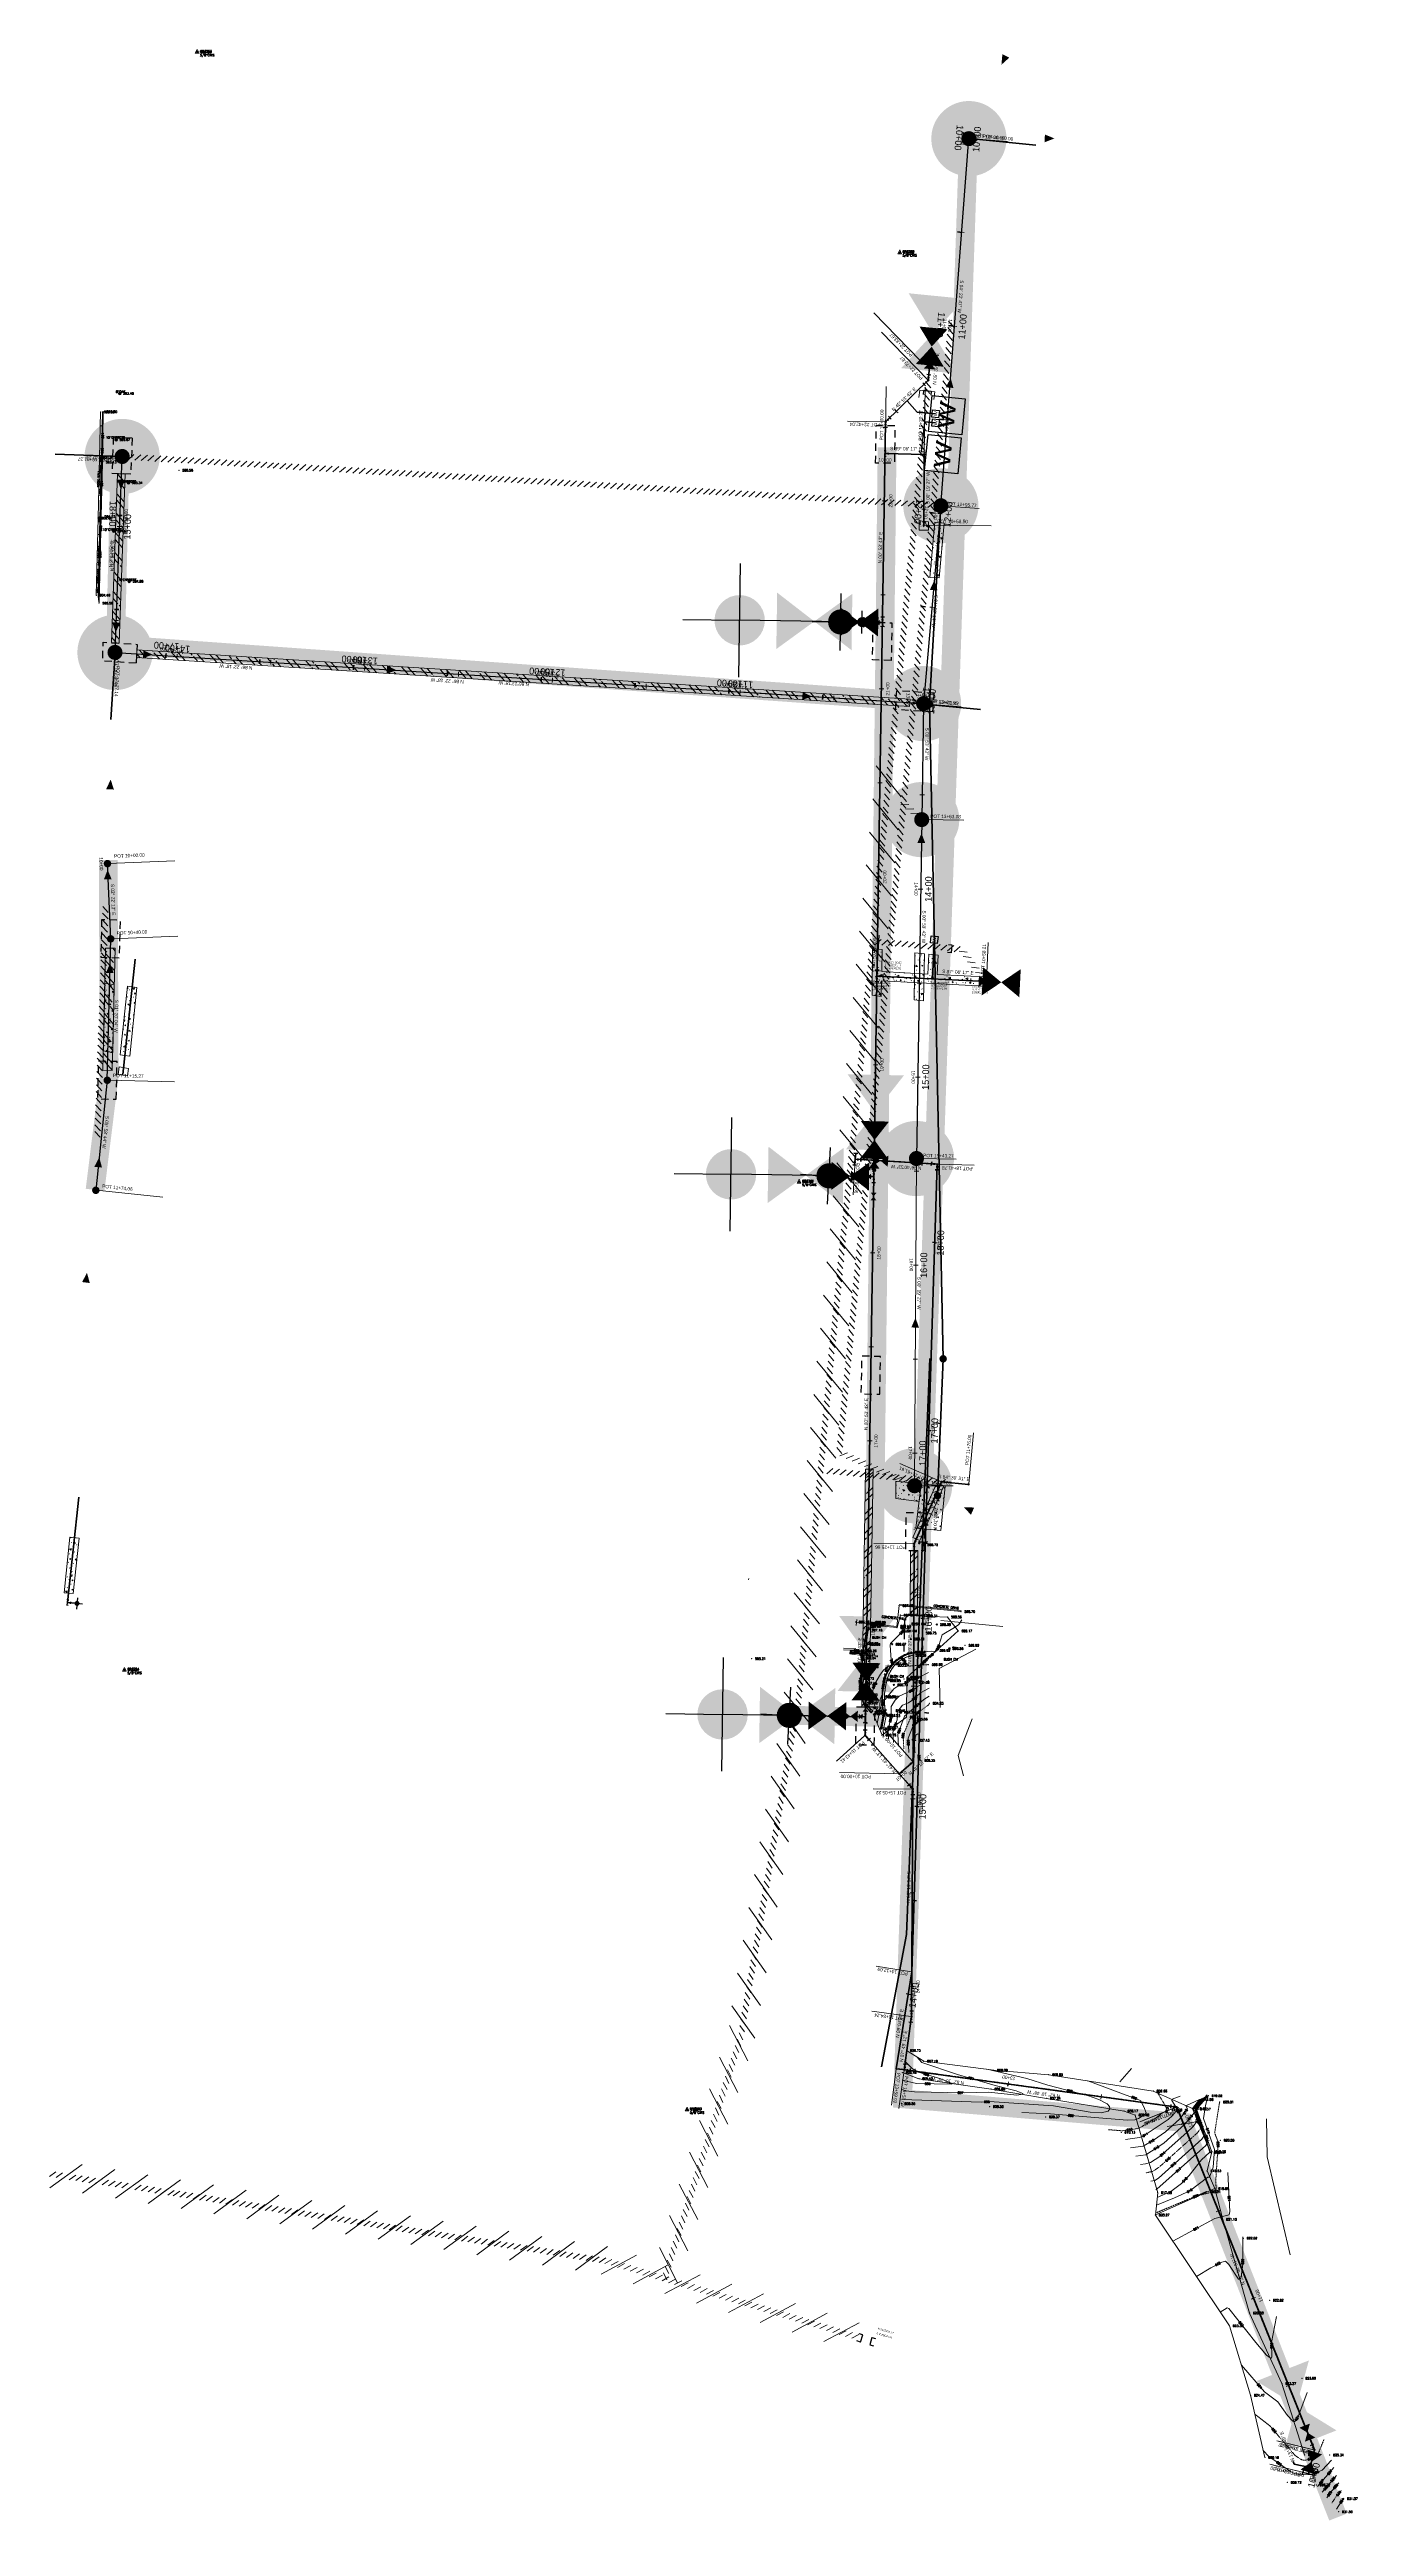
# Model space of a CAD drawing. Extents: x 2536931 to 2538613, y 7112513 to 7131087.
# Drawn here: x 2537603 to 2538298, y 7115401 to 7116718 of the extents above; entities that cross this region are included whole.
import ezdxf
from ezdxf.enums import TextEntityAlignment as Align

# ---------------------------------------------------------------- set-up
doc = ezdxf.new("R2010")
doc.units = 0
doc.header["$MEASUREMENT"] = 0
for name, pattern in [('DGN Style 2', [6.486575, 3.891945, -2.59463]), ('DGN Style 4', [1.524744, 0.762372, -0.381186, 0, -0.381186]), ('HIDDEN2', [0.1875, 0.125, -0.0625])]:
    doc.linetypes.add(name, pattern=pattern)
for name, color, linetype, lineweight in [('100 SCALE PLUG', 7, 'Continuous', 0), ('C-BORE-PIT', 5, 'DGN Style 2', 30), ('C-FIRE-HYDT-100SCALE', 7, 'Continuous', 30), ('C-FIRE-HYDT-200SCALE', 3, 'Continuous', 30), ('C-FIRE-HYDT-20SCALE', 30, 'Continuous', 30), ('C-FIRE-HYDT-40SCALE', 1, 'Continuous', 30), ('C-PIPE-CASING', 6, 'Continuous', 13), ('C-PVMT-CONC-REPAIR', 7, 'Continuous', 0), ('C-SSWR-MHOL-200SCALE', 6, 'Continuous', 30), ('C-SSWR-MHOL-20SCALE', 6, 'Continuous', 30), ('C-SSWR-MHOL-40SCALE', 6, 'Continuous', 30), ('C-SSWR-UGND', 1, 'Continuous', 30), ('C-SSWR-UGND-ABAN-20SCALE', 7, 'Continuous', 13), ('C-SSWR-UGND_SS-2', 1, 'Continuous', 30), ('C-WATR-INST-100SCALE', 7, 'Continuous', 30), ('C-WATR-INST-200SCALE', 3, 'Continuous', 30), ('C-WATR-INST-20SCALE', 30, 'Continuous', 30), ('C-WATR-INST-40SCALE', 1, 'Continuous', 30), ('C-WATR-UGND', 4, 'Continuous', 53), ('C-WATR-UGND-ABANDON-100', 7, 'Continuous', 13), ('C-WATR-UGND-ABANDON-20', 7, 'Continuous', 13), ('C-WATR-UGND-Crossings', 4, 'Continuous', 53), ('CONCRETE REPAIR', 7, 'Continuous', 13), ('D_ALIGN_WL_20_SCALE', 7, 'Continuous', 30), ('D_ALIGN_WL_20_SCALE_SS-2', 7, 'Continuous', 30), ('D_ALIGN_WL_40_SCALE', 7, 'Continuous', 30), ('D_ALIGN_WL_POT_20_SCALE', 7, 'Continuous', 0), ('distance', 54, 'Continuous', 0), ('PT', 7, 'Continuous', 0), ('PTELEV', 5, 'Continuous', 0), ('SIDEWALK REPAIR', 7, 'Continuous', 13), ('V-CTRL', 2, 'Continuous', 0), ('V-CTRL-DESC', 54, 'Continuous', 0), ('V-POWR-LABL', 8, 'Continuous', 0), ('V-POWR-STRC', 8, 'Continuous', 0), ('V-PVMT-CONC', 8, 'Continuous', 0), ('V-ROAD-CURB-BACK', 8, 'Continuous', 0), ('V-ROAD-CURB-FACE', 54, 'Continuous', 0), ('V-SITE-RTWL', 8, 'Continuous', 0), ('V-SITE-VEGE', 8, 'Continuous', 0), ('V-SITE-VEGE-DESC', 8, 'Continuous', 0), ('V-SWLK-CONC', 54, 'Continuous', 0), ('V-TINN-BRKL', 100, 'Continuous', 0), ('V-TOPO-MAJR', 252, 'HIDDEN2', 0), ('V-TOPO-MINR', 8, 'Continuous', 0), ('V-TOPO-MISC', 8, 'Continuous', 0), ('V-WATR-LABL', 252, 'Continuous', 0), ('V-WATR-STRC', 252, 'WATER', 0)]:
    doc.layers.add(name, color=color, linetype=linetype, lineweight=lineweight)
doc.layers.add('C-SSWR-UGND-OLD', color=1, linetype='Continuous', lineweight=53, plot=False)
doc.layers.add('C-WATR-UGND-OLD', color=56, linetype='Continuous', lineweight=53, plot=False)
doc.styles.add('Outline', font='simplex.shx', dxfattribs={"height": 0.09})
doc.styles.add('PTXT', font='romans.shx')
doc.styles.add('ROMANS', font='romans.shx')
doc.styles.add('Style-BRIDGE', font='BRIDGE.shx')
doc.styles.add('Style-DEFAULT', font='DEFAULT.shx')
doc.styles.add('Style-LEROY', font='LEROY.shx')
doc.styles.add('Style-romans', font='romans.shx')
doc.linetypes.add('WATER', pattern='A,0.7,-0.07,["W",Style-romans,S=0.1,R=0,X=-0.051,Y=-0.051],-0.07', length=0.84)
doc.dimstyles.new('Rob Rd', dxfattribs={"dimtxt": 1.8, "dimasz": 2.25, "dimexe": 0.9, "dimexo": 0.9, "dimgap": 0.9, "dimtad": 0, "dimjust": 1, "dimlfac": 1.000002, "dimzin": 11, "dimdsep": 46, "dimtxsty": 'Style-BRIDGE', "dimcen": 0.09, "dimclrd": 7, "dimclre": 7, "dimadec": 4, "dimazin": 3, "dimtfac": 1, "dimtmove": 0, "dimatfit": 3, "dimfxl": 0, "dimfrac": 2, "dimtzin": 11, "dimlwd": 13, "dimlwe": 13, "dimarcsym": 0})

# ---------------------------------------------------------------- blocks, each defined once
blk = doc.blocks.new('SHRUB')
at = {"linetype": 'Continuous', "flags": 128}
blk.add_lwpolyline([(-0.017, 0, 1), (0.017, 0, 1), (-0.017, 0)], format="xyb", dxfattribs=at)
for points in [[(0.017, 0.002), (-0.017, 0.002)], [(-0.017, 0), (0.017, 0)], [(-0.015, 0.007), (0.015, 0.007)], [(0.015, 0.005), (-0.015, 0.005)], [(-0.015, 0.005), (0.012, 0.005)], [(-0.015, 0.002), (0.012, 0.002)], [(0.012, 0.012), (-0.012, 0.012)], [(-0.01, 0.01), (0.01, 0.01)], [(0.007, 0.01), (-0.01, 0.01)], [(0.005, 0.012), (-0.005, 0.012)], [(-0.002, 0.015), (0.005, 0.015)], [(-0.015, -0.002), (0.015, -0.002)], [(-0.015, -0.002), (0.015, -0.002)], [(-0.015, -0.005), (0.012, -0.005)], [(0.01, -0.007), (-0.012, -0.007)], [(0.015, -0.007), (-0.012, -0.007)], [(0.007, -0.01), (-0.01, -0.01)], [(-0.007, -0.012), (0.007, -0.012)], [(-0.005, -0.012), (0.002, -0.012)], [(-0.002, -0.015), (0.002, -0.015)]]:
    blk.add_lwpolyline(points, dxfattribs=at)
blk = doc.blocks.new('CP')
blk.add_hatch(color=256).paths.add_polyline_path([(-0.013, 0, 1), (0.013, 0, 1)])
at = {"linetype": 'Continuous'}
for p, q in [((-0.05, -0.033), (0, 0.067)), ((0, 0.067), (0.05, -0.033)), ((0.05, -0.033), (-0.05, -0.033))]:
    blk.add_line(p, q, dxfattribs=at)
blk.add_circle((0, 0), 0.0125)
blk = doc.blocks.new('LP')
at = {"linetype": 'Continuous'}
for p, q in [((-0.031, 0.031), (-0.046, 0.046)), ((0, 0.066), (0, 0.045)), ((0.046, 0.046), (0.031, 0.031))]:
    blk.add_line(p, q, dxfattribs=at)
at = {"flags": 128}
for points in [[(-0.017, 0.041), (-0.02, 0.048)], [(0.017, 0.041), (0.02, 0.048)]]:
    blk.add_lwpolyline(points, dxfattribs=at)
at = {"linetype": 'Continuous'}
blk.add_circle((0, 0), 0.0375, dxfattribs=at)
blk = doc.blocks.new('SV')
at = {"linetype": 'Continuous'}
h = blk.add_hatch(color=256, dxfattribs=at)
h.paths.add_polyline_path([(-0.016, -0.012), (-0.004, 0), (-0.016, 0.012, 0.342564)])
h.paths.add_polyline_path([(0.016, -0.012, 0.342564), (0.016, 0.012), (0.004, 0)])
for p, q in [((-0.018, 0.018), (0.018, -0.018)), ((0.018, 0.018), (-0.018, -0.018)), ((-0.016, 0.012), (-0.004, 0)), ((-0.004, 0), (-0.016, -0.012)), ((0.016, 0.012), (0.004, 0)), ((0.004, 0), (0.016, -0.012))]:
    blk.add_line(p, q, dxfattribs=at)
blk.add_circle((0, 0), 0.025, dxfattribs=at)
for start, end in [(142.18076, 217.81924), (322.18076, 37.81924)]:
    blk.add_arc((0, 0), 0.02, start, end, dxfattribs=at)
blk = doc.blocks.new('TREE')
at = {"linetype": 'Continuous', "flags": 128}
blk.add_lwpolyline([(0.035, 0, 1), (-0.035, 0, 1), (0.035, 0)], format="xyb", dxfattribs=at)
for points in [[(0.035, 0.005), (-0.035, 0.005)], [(-0.035, 0), (0.035, 0)], [(-0.03, 0.015), (0.03, 0.015)], [(0.03, 0.01), (-0.03, 0.01)], [(-0.03, 0.01), (0.025, 0.01)], [(-0.03, 0.005), (0.025, 0.005)], [(0.025, 0.025), (-0.025, 0.025)], [(-0.02, 0.02), (0.02, 0.02)], [(0.015, 0.02), (-0.02, 0.02)], [(0.01, 0.025), (-0.01, 0.025)], [(-0.005, 0.03), (0.01, 0.03)], [(-0.03, -0.005), (0.03, -0.005)], [(-0.03, -0.005), (0.03, -0.005)], [(-0.03, -0.01), (0.025, -0.01)], [(0.02, -0.015), (-0.025, -0.015)], [(0.03, -0.015), (-0.025, -0.015)], [(0.015, -0.02), (-0.02, -0.02)], [(-0.015, -0.025), (0.015, -0.025)], [(-0.01, -0.025), (0.005, -0.025)], [(-0.005, -0.03), (0.005, -0.03)]]:
    blk.add_lwpolyline(points, dxfattribs=at)
blk = doc.blocks.new('WVP40SC')
at = {"layer": 'C-WATR-INST-40SCALE', "extrusion": (0, 0, -1)}
blk.add_solid([(4, -3), (4, 3), (0, 0)], dxfattribs=at)
at = {"layer": 'C-WATR-INST-40SCALE'}
blk.add_solid([(0, 0), (4, -3), (4, 3)], dxfattribs=at)
blk = doc.blocks.new('WVP40SC_1')
at = {"layer": 'C-WATR-INST-20SCALE', "extrusion": (0, 0, -1)}
blk.add_solid([(4, -3), (4, 3), (0, 0)], dxfattribs=at)
at = {"layer": 'C-WATR-INST-20SCALE'}
blk.add_solid([(0, 0), (4, -3), (4, 3)], dxfattribs=at)
blk = doc.blocks.new('WVP40SC_2')
at = {"layer": 'C-WATR-INST-200SCALE', "extrusion": (0, 0, -1)}
blk.add_solid([(4, -3), (4, 3), (0, 0)], dxfattribs=at)
at = {"layer": 'C-WATR-INST-200SCALE'}
blk.add_solid([(0, 0), (4, -3), (4, 3)], dxfattribs=at)
blk = doc.blocks.new('FHP40SC')
at = {"layer": 'C-FIRE-HYDT-40SCALE'}
h = blk.add_hatch(color=256, dxfattribs=at)
edge = h.paths.add_edge_path()
edge.add_arc((0, 0), 2.68, 0.0002, 360.0002)
for p, q in [((0, 6), (0, 0)), ((-6, 0), (6, 0))]:
    blk.add_line(p, q, dxfattribs=at)
blk = doc.blocks.new('FHP40SC_1')
at = {"layer": 'C-FIRE-HYDT-20SCALE'}
h = blk.add_hatch(color=256, dxfattribs=at)
edge = h.paths.add_edge_path()
edge.add_arc((0, 0), 2.68, 0.0002, 360.0002)
for p, q in [((0, 6), (0, 0)), ((-6, 0), (6, 0))]:
    blk.add_line(p, q, dxfattribs=at)
blk = doc.blocks.new('WVP40SC_3')
at = {"layer": 'C-WATR-UGND-OLD', "extrusion": (0, 0, -1)}
blk.add_solid([(4, -3), (4, 3), (0, 0)], dxfattribs=at)
at = {"layer": 'C-WATR-UGND-OLD'}
blk.add_solid([(0, 0), (4, -3), (4, 3)], dxfattribs=at)
blk = doc.blocks.new('FHP40SC_3')
at = {"layer": 'C-FIRE-HYDT-200SCALE'}
h = blk.add_hatch(color=256, dxfattribs=at)
edge = h.paths.add_edge_path()
edge.add_arc((0, 0), 2.68, 0.0002, 360.0002)
for p, q in [((0, 6.04), (0, 0)), ((-6.04, 0), (6.04, 0))]:
    blk.add_line(p, q, dxfattribs=at)
blk = doc.blocks.new('*U48')
at = {"layer": 'C-WATR-UGND-OLD'}
for p, q in [((-1.6, 3.2), (0.5, 3)), ((-1.2, -3.1), (-0.9, 0)), ((-0.6, 3.1), (-0.9, 0)), ((2.2, -0.2), (-0.9, 0)), ((2.2, 0.8), (2.1, -1.2)), ((-0.2, -3.2), (-2.2, -3))]:
    blk.add_line(p, q, dxfattribs=at)
blk = doc.blocks.new('*U49')
at = {"layer": 'C-WATR-UGND-OLD'}
for p, q in [((-0.8, 1.6), (0.2, 1.5)), ((-0.6, -1.5), (-0.4, 0)), ((-0.3, 1.5), (-0.4, 0)), ((1.1, -0.1), (-0.4, 0)), ((1.1, 0.4), (1.1, -0.6)), ((-0.1, -1.6), (-1.1, -1.5))]:
    blk.add_line(p, q, dxfattribs=at)
blk = doc.blocks.new('WVP40SC_7')
at = {"layer": 'C-WATR-INST-100SCALE', "extrusion": (0, 0, -1)}
blk.add_solid([(4, -3), (4, 3), (0, 0)], dxfattribs=at)
at = {"layer": 'C-WATR-INST-100SCALE'}
blk.add_solid([(0, 0), (4, -3), (4, 3)], dxfattribs=at)
blk = doc.blocks.new('WVP40SC_8')
at = {"layer": 'C-WATR-INST-100SCALE', "extrusion": (0, 0, -1)}
blk.add_solid([(4, -3), (4, 3), (0, 0)], dxfattribs=at)
at = {"layer": 'C-WATR-INST-100SCALE'}
blk.add_solid([(0, 0), (4, -3), (4, 3)], dxfattribs=at)
blk = doc.blocks.new('FHP40SC_4')
at = {"layer": 'C-FIRE-HYDT-100SCALE'}
h = blk.add_hatch(color=256, dxfattribs=at)
edge = h.paths.add_edge_path()
edge.add_arc((0, 0), 2.68, 0.0002, 360.0002)
for p, q in [((0, 6.04), (0, 0)), ((-6.04, 0), (6.04, 0))]:
    blk.add_line(p, q, dxfattribs=at)
blk = doc.blocks.new('*U70')
at = {"layer": 'C-WATR-INST-20SCALE'}
for p, q in [((-1.9, 1.2), (-2.1, -0.8)), ((2.1, 0.8), (-1.9, 1.2)), ((2.1, 0.8), (1.9, -1.2))]:
    blk.add_line(p, q, dxfattribs=at)
blk = doc.blocks.new('GPKLBL_1')
at = {"insert": (8.1, -21.6), "char_height": 1, "attachment_point": 1, "rotation": 343.1363, "line_spacing_factor": 1.56, "style": 'Style-DEFAULT'}
blk.add_mtext('\\C7;N 7115499.27\\PE 2538039.34', dxfattribs=at)
blk = doc.blocks.new('*U74')
at = {"layer": 'C-WATR-INST-20SCALE'}
for p, q in [((-1.1, -0.4), (-1, 0.6)), ((-1, 0.1), (0.5, 0.1)), ((0, 1.5), (1.1, 1.5)), ((0.5, 1.5), (0.5, 0.1)), ((0.5, -1.5), (0.5, 0.1)), ((1, -1.5), (0, -1.5))]:
    blk.add_line(p, q, dxfattribs=at)
blk = doc.blocks.new('*U76')
at = {"layer": 'C-WATR-INST-20SCALE'}
for p, q in [((0, -0.8), (0, 0.8)), ((0.5, -0.8), (-0.5, -0.7))]:
    blk.add_line(p, q, dxfattribs=at)
blk = doc.blocks.new('*U77')
at = {"layer": 'C-WATR-INST-20SCALE'}
for p, q in [((-0.5, 0.8), (0.5, 0.7)), ((0, 0.8), (0, -0.8))]:
    blk.add_line(p, q, dxfattribs=at)
blk = doc.blocks.new('*U75')
at = {"layer": 'C-WATR-INST-20SCALE'}
for p, q in [((-1, -0.5), (-1, 0.5)), ((-1, 0), (0.5, 0))]:
    blk.add_line(p, q, dxfattribs=at)
at = {"layer": 'C-WATR-INST-20SCALE', "rotation": 0.8661534791902966}
for name, p in [('*U76', (0.5, -0.8)), ('*U77', (0.5, 0.8))]:
    blk.add_blockref(name, p, dxfattribs=at)
blk = doc.blocks.new('*U78')
at = {"layer": 'C-WATR-INST-20SCALE'}
for p, q in [((-1, 1.5), (0, 1.5)), ((-0.5, 1.5), (-0.5, -0.1)), ((1.1, 0.4), (1, -0.6)), ((0, -1.5), (-1.1, -1.5)), ((1, -0.1), (-0.5, -0.1)), ((-0.5, -1.5), (-0.5, -0.1))]:
    blk.add_line(p, q, dxfattribs=at)
blk = doc.blocks.new('*U80')
at = {"layer": 'C-WATR-INST-20SCALE'}
for p, q in [((0, -0.8), (0, 0.8)), ((0.5, -0.8), (-0.5, -0.7))]:
    blk.add_line(p, q, dxfattribs=at)
blk = doc.blocks.new('*U81')
at = {"layer": 'C-WATR-INST-20SCALE'}
for p, q in [((-0.5, 0.8), (0.5, 0.7)), ((0, 0.8), (0, -0.8))]:
    blk.add_line(p, q, dxfattribs=at)
blk = doc.blocks.new('*U79')
at = {"layer": 'C-WATR-INST-20SCALE'}
for p, q in [((1, 0), (-0.5, 0)), ((1, 0.5), (1, -0.5))]:
    blk.add_line(p, q, dxfattribs=at)
at = {"layer": 'C-WATR-INST-20SCALE', "rotation": 180.8835993241946}
for name, p in [('*U81', (-0.5, -0.8)), ('*U80', (-0.5, 0.8))]:
    blk.add_blockref(name, p, dxfattribs=at)
blk = doc.blocks.new('*U82')
at = {"layer": 'C-WATR-INST-20SCALE'}
for p, q in [((0, 1.5), (1.1, 1.4)), ((0.6, 1.5), (0.4, -0.1)), ((-0.3, -1.5), (-1.1, -0.8)), ((-0.7, -1.1), (0.4, -0.1))]:
    blk.add_line(p, q, dxfattribs=at)
blk = doc.blocks.new('*U83')
at = {"layer": 'C-WATR-INST-20SCALE'}
for p, q in [((0.6, 1.1), (-0.5, 0.1)), ((-0.5, -1.5), (-0.5, 0.1)), ((0.3, 1.5), (1, 0.8)), ((0, -1.5), (-1, -1.5))]:
    blk.add_line(p, q, dxfattribs=at)
blk = doc.blocks.new('*U84')
at = {"layer": 'C-WATR-INST-20SCALE'}
for p, q in [((-1.1, -1), (-1, 0)), ((0, 1), (1.1, 1)), ((0.6, 1), (0.5, -0.5)), ((-1.1, -0.5), (0.5, -0.5))]:
    blk.add_line(p, q, dxfattribs=at)
blk = doc.blocks.new('*U85')
at = {"layer": 'C-WATR-INST-20SCALE'}
for p, q in [((-0.9, 1.5), (0.1, 1.5)), ((-0.4, 1.5), (-0.5, 0)), ((0.6, -1.2), (-0.5, 0)), ((1, -0.8), (0.2, -1.5))]:
    blk.add_line(p, q, dxfattribs=at)
blk = doc.blocks.new('*U86')
at = {"layer": 'C-WATR-INST-20SCALE'}
for p, q in [((-1, 0.8), (-0.2, 1.5)), ((-0.6, 1.2), (0.5, 0)), ((0.4, -1.5), (0.5, 0)), ((1, -1.5), (-0.1, -1.5))]:
    blk.add_line(p, q, dxfattribs=at)
blk = doc.blocks.new('*U87')
at = {"layer": 'C-WATR-INST-20SCALE'}
for p, q in [((-0.4, 1.6), (0.6, 1.6)), ((-0.1, -1.5), (0.1, 0)), ((0.1, 1.6), (0.1, 0)), ((0.4, -1.6), (-0.6, -1.4))]:
    blk.add_line(p, q, dxfattribs=at)
blk = doc.blocks.new('*U88')
at = {"layer": 'C-WATR-INST-20SCALE'}
for p, q in [((-0.9, 1.2), (0.1, 1)), ((-0.4, 1.1), (-0.6, -0.4)), ((0.9, -0.6), (-0.6, -0.4)), ((0.9, -0.1), (0.8, -1.2))]:
    blk.add_line(p, q, dxfattribs=at)
blk = doc.blocks.new('*U89')
at = {"layer": 'C-WATR-INST-20SCALE'}
for p, q in [((-1.3, 0.2), (-1.2, 1.2)), ((-1.3, 0.7), (0.3, 0.5)), ((0.8, -1), (0.3, 0.5)), ((1.3, -0.8), (0.4, -1.2))]:
    blk.add_line(p, q, dxfattribs=at)
blk = doc.blocks.new('*U90')
at = {"layer": 'C-WATR-INST-20SCALE'}
for p, q in [((-0.6, 1.2), (0.4, 1.6)), ((-0.1, 1.4), (0.5, 0)), ((0.6, -1.6), (-0.4, -1.4)), ((0.1, -1.5), (0.5, 0))]:
    blk.add_line(p, q, dxfattribs=at)
blk = doc.blocks.new('WMP20SC new')
at = {"layer": 'C-WATR-INST-20SCALE', "lineweight": 30, "flags": 128}
blk.add_lwpolyline([(-1.9, 1.8), (1.9, 1.8), (1.9, -1.8), (-1.9, -1.8)], close=True, dxfattribs=at)
at = {"layer": 'C-WATR-INST-20SCALE', "color": 7, "linetype": 'Continuous', "lineweight": 30, "insert": (0, 0), "char_height": 1.71, "attachment_point": 5, "line_spacing_factor": 0.722892, "style": 'Outline'}
blk.add_mtext('\\FBRIDGE.shx;\\W1.315789x;W', dxfattribs=at)
blk = doc.blocks.new('GPKLBL_67')
at = {"color": 1, "linetype": 'Continuous', "lineweight": 0, "insert": (2.1, 2.1), "char_height": 1, "attachment_point": 1, "rotation": 89.6759, "line_spacing_factor": 0.9, "style": 'Style-DEFAULT'}
blk.add_mtext('STA 10+00.00\\PN 7116225.11\\PE 2538042.62', dxfattribs=at)
blk = doc.blocks.new('GPKLBL_68')
at = {"color": 1, "linetype": 'Continuous', "lineweight": 0, "insert": (-0.1, -13.1), "char_height": 1, "attachment_point": 1, "rotation": 89.6759, "line_spacing_factor": 0.9, "style": 'Style-DEFAULT'}
blk.add_mtext('STA 10+29.50\\PN 7116223.62\\PE 2538072.08', dxfattribs=at)
blk = doc.blocks.new('GPKLBL_69')
at = {"color": 1, "linetype": 'Continuous', "lineweight": 0, "insert": (-2.5, -14.4), "char_height": 1, "attachment_point": 1, "rotation": 89.6759, "line_spacing_factor": 0.9, "style": 'Style-DEFAULT'}
blk.add_mtext('STA 10+58.21\\PN 7116222.17\\PE 2538100.75', dxfattribs=at)
blk = doc.blocks.new('GPKLBL_70')
at = {"color": 1, "linetype": 'Continuous', "lineweight": 0, "insert": (4.7, -11.6), "char_height": 1, "attachment_point": 1, "rotation": 89.6759, "line_spacing_factor": 0.9, "style": 'Style-DEFAULT'}
blk.add_mtext('STA 10+03.55\\PN 7116224.93\\PE 2538046.17', dxfattribs=at)
blk = doc.blocks.new('WMP20SC new_1')
at = {"layer": 'C-WATR-INST-100SCALE', "flags": 128}
blk.add_lwpolyline([(-1.92, 1.77), (1.92, 1.77), (1.92, -1.77), (-1.92, -1.77)], close=True, dxfattribs=at)
at = {"layer": 'C-WATR-INST-100SCALE', "insert": (0, 0), "char_height": 1.71, "attachment_point": 5, "line_spacing_factor": 0.722892, "style": 'Outline'}
blk.add_mtext('\\FBRIDGE.shx;\\W1.315789x;W', dxfattribs=at)
blk = doc.blocks.new('TP20SC')
at = {"layer": 'C-WATR-INST-20SCALE'}
for p, q in [((-1.5, -0.5), (-1.5, 0.5)), ((-1.5, 0), (0, 0)), ((-0.5, 1.5), (0.5, 1.5)), ((0, 1.5), (0, 0)), ((1.5, 0), (0, 0)), ((1.5, 0.5), (1.5, -0.5))]:
    blk.add_line(p, q, dxfattribs=at)
blk = doc.blocks.new('*U103')
at = {"layer": '100 SCALE PLUG'}
for p, q in [((-1.87, 1.23), (-2.1, -0.76)), ((2.1, 0.76), (-1.87, 1.23)), ((2.1, 0.76), (1.87, -1.23))]:
    blk.add_line(p, q, dxfattribs=at)

msp = doc.modelspace()

# ---------------------------------------------------------------- hatches: boundary and pattern name
at = {"layer": 'C-PIPE-CASING'}
h = msp.add_hatch(dxfattribs=at)
h.set_pattern_fill('ANSI32', color=256, style=0)
h.set_pattern_definition([(311.545, (2537618.607, 7116424.335), (-15.60215, 6.7508), [14.4, -1]), (311.545, (2537620.4034, 7116425.9265), (-15.60215, 6.7508), [14.4, -1])])
h.paths.add_polyline_path([(2537642.8, 7116492.1), (2537638.8, 7116492.2), (2537635.6, 7116402.4), (2537639.6, 7116402.1)])
h = msp.add_hatch(dxfattribs=at)
h.set_pattern_fill('ANSI32', color=256, style=0)
h.set_pattern_definition([(311.545, (2537947.149, 7116385.663), (-15.60215, 6.75076), [14.4, -1]), (311.5451, (2537948.9454, 7116387.255), (-15.60215, 6.75076), [14.4, -1])])
h.paths.add_polyline_path([(2538059.9, 7116368.4), (2538060.2, 7116372.4), (2537649, 7116398.5), (2537648.8, 7116394.5)])
at = {"layer": 'C-PIPE-CASING', "lineweight": 13}
h = msp.add_hatch(dxfattribs=at)
h.set_pattern_fill('ANSI32', color=256, style=0)
h.set_pattern_definition([(311.545, (2537608.442, 7116206.082), (-15.6022, 6.7508), [14.4, -1]), (311.545, (2537610.2385, 7116207.674), (-15.6022, 6.7508), [14.4, -1])])
h.paths.add_polyline_path([(2537637.4, 7116239.9), (2537632.4, 7116240), (2537630.9, 7116175), (2537635.9, 7116174.9)])
at = {"layer": 'C-PIPE-CASING'}
h = msp.add_hatch(dxfattribs=at)
h.set_pattern_fill('ANSI32', color=256, style=0)
h.set_pattern_definition([(224.105, (2538037.251, 7115859.8505), (6.04725, 15.88807), [14.4, -1]), (224.105, (2538038.922, 7115858.127), (6.04725, 15.88807), [14.4, -1])])
h.paths.add_polyline_path([(2538040.5, 7115962.9), (2538036.5, 7115963), (2538034.5, 7115836.4), (2538038.5, 7115836.3)])
h = msp.add_hatch(dxfattribs=at)
h.set_pattern_fill('ANSI32', color=256, style=0)
h.set_pattern_definition([(201.212, (2538073.3876, 7115945.651), (11.7516, 12.2842), [14.4, -1]), (201.21, (2538074.256, 7115943.414), (11.7516, 12.2842), [14.4, -1])])
h.paths.add_polyline_path([(2538078.2, 7115954), (2538074.5, 7115955.7), (2538061.7, 7115926.6), (2538065.4, 7115925)])
h = msp.add_hatch(dxfattribs=at)
h.set_pattern_fill('ANSI32', color=256, style=0)
h.set_pattern_definition([(224.105, (2538062.939, 7115908.7295), (6.0473, 15.888), [14.4, -1]), (224.105, (2538064.61, 7115907.006), (6.0473, 15.888), [14.4, -1])])
h.paths.add_polyline_path([(2538064.4, 7115919.7), (2538060.4, 7115919.7), (2538060.2, 7115885.2), (2538064.2, 7115885.2)])
at = {"layer": 'C-PVMT-CONC-REPAIR', "lineweight": 13}
h = msp.add_hatch(dxfattribs=at)
h.set_pattern_fill('CONCRT', style=0)
h.set_pattern_definition([(328.353, (2538086.2611, 7116450.0759), (-41.09917, 23.8439), [0.5131, -66.8511]), (227.502, (2538086.6978, 7116449.8067), (48.78138, 54.70131), [0.4588, -85.9072]), (102.089, (2538086.3879, 7116449.4684), (-5.723117, 30.295973), [0.62056, -113.271]), (346.296, (2538084.1124, 7116447.6564), (-8.603945, 0.84152), [1.0675, -68.7925]), (217.973, (2538085.1495, 7116447.4035), (46.86083, 35.06501), [0.9491, -70.6292]), (109.9616, (2538084.4013, 7116446.81956), (-34.37724, 92.570958), [0.86697, -119.4077]), (326.9985, (2538088.9267, 7116451.7706), (-73.5944, 46.846278), [1.06754, -106.0586]), (198.948, (2538089.822, 7116451.1891), (18.16817, 8.13511), [0.9594, -46.5556]), (89.422, (2538088.9146, 7116450.8776), (0.960276, 9.81815), [0.87464, -98.1534]), (207.521, (2538087.7772, 7116447.05), (45.900553, 25.24686), [0.13345, -72.1103]), (329.8796, (2538089.1774, 7116444.8311), (-16.24761, 11.50119), [0.1822, -47.3328]), (329.88, (2538082.2223, 7116448.4112), (-16.24761, 11.50119), [0.1822, -47.3328]), (329.88, (2538084.522, 7116449.8779), (-16.24761, 11.50119), [0.1822, -47.3328]), (180.924, (2538083.6313, 7116445.5455), (78.39578, 2.24448), [0.1675, -86.84355]), (329.88, (2538089.1807, 7116449.2363), (-16.24761, 11.50119), [0.1822, -47.3328]), (329.88, (2538085.5506, 7116452.6027), (-16.24761, 11.50119), [0.1822, -47.3328]), (328.353, (2538083.6137, 7116452.7549), (-41.09917, 23.8439), [0.5131, -66.8511]), (227.502, (2538084.0504, 7116452.4857), (48.78138, 54.70131), [0.4588, -85.9072]), (102.089, (2538083.7405, 7116452.14745), (-5.723117, 30.295973), [0.62056, -113.271]), (328.353, (2538087.1094, 7116445.1635), (-41.099173, 23.8439), [0.5131, -66.8511]), (227.502, (2538087.5461, 7116444.8943), (48.78138, 54.701312), [0.4588, -85.9072]), (102.0892, (2538087.2362, 7116444.556), (-5.723117, 30.295973), [0.62056, -113.271]), (207.521, (2538091.2494, 7116452.3615), (45.900553, 25.24686), [0.13345, -72.1103]), (207.521, (2538090.436, 7116443.6112), (45.900553, 25.24686), [0.13345, -72.1103])])
h.paths.add_polyline_path([(2538078.3, 7116466), (2538075.7, 7116436.8), (2538070.7, 7116437), (2538073.3, 7116466.5)])
at = {"layer": 'C-PVMT-CONC-REPAIR', "lineweight": 0}
h = msp.add_hatch(dxfattribs=at)
h.set_pattern_fill('CONCRT', style=0)
h.set_pattern_definition([(328.353, (2538068.1838, 7116218.4497), (-41.09917, 23.8439), [0.5131, -66.8511]), (227.502, (2538068.6206, 7116218.1805), (48.78138, 54.70131), [0.4588, -85.9072]), (102.089, (2538068.3106, 7116217.8422), (-5.723117, 30.295973), [0.62056, -113.271]), (346.296, (2538066.0351, 7116216.0303), (-8.603945, 0.84152), [1.0675, -68.7925]), (217.973, (2538067.0722, 7116215.7774), (46.86083, 35.06501), [0.9491, -70.6292]), (109.9616, (2538066.324, 7116215.1934), (-34.37724, 92.570958), [0.86697, -119.4077]), (326.9985, (2538070.84944, 7116220.1444), (-73.5944, 46.846278), [1.06754, -106.0586]), (198.948, (2538071.7447, 7116219.563), (18.16817, 8.13511), [0.9594, -46.5556]), (89.422, (2538070.8373, 7116219.2514), (0.960276, 9.81815), [0.87464, -98.1534]), (207.521, (2538069.7, 7116215.4238), (45.900553, 25.24686), [0.13345, -72.1103]), (329.88, (2538071.1, 7116213.205), (-16.24761, 11.50119), [0.1822, -47.3328]), (329.88, (2538064.145, 7116216.785), (-16.24761, 11.50119), [0.1822, -47.3328]), (329.88, (2538066.4447, 7116218.2517), (-16.24761, 11.50119), [0.1822, -47.3328]), (180.924, (2538065.554, 7116213.9193), (78.39578, 2.24448), [0.1675, -86.84355]), (329.88, (2538071.1034, 7116217.6101), (-16.24761, 11.50119), [0.1822, -47.3328]), (329.88, (2538067.4733, 7116220.9765), (-16.24761, 11.50119), [0.1822, -47.3328]), (328.353, (2538065.5364, 7116221.1287), (-41.09917, 23.8439), [0.5131, -66.8511]), (227.502, (2538065.9732, 7116220.8595), (48.78138, 54.70131), [0.4588, -85.9072]), (102.089, (2538065.6632, 7116220.52126), (-5.723117, 30.295973), [0.62056, -113.271]), (328.353, (2538069.0321, 7116213.5373), (-41.09917, 23.8439), [0.5131, -66.8511]), (227.502, (2538069.4689, 7116213.2681), (48.78138, 54.70131), [0.4588, -85.9072]), (102.0892, (2538069.1589, 7116212.92984), (-5.723117, 30.295973), [0.62056, -113.271]), (207.521, (2538073.1722, 7116220.7353), (45.90055, 25.24686), [0.1334, -72.1103]), (207.521, (2538072.3587, 7116211.985), (45.900553, 25.24686), [0.13345, -72.1103])])
h.paths.add_polyline_path([(2538067.8, 7116237), (2538062.8, 7116237.5), (2538062.4, 7116212.5), (2538067.4, 7116212)])
h = msp.add_hatch(dxfattribs=at)
h.set_pattern_fill('CONCRT', style=0)
h.set_pattern_definition([(332.114, (2537642.1849, 7116214.9132), (-42.574763, 21.09652), [0.5131, -66.8511]), (231.2634, (2537642.6384, 7116214.6732), (45.088016, 57.783454), [0.4588, -85.9072]), (105.8504, (2537642.3513, 7116214.3153), (-7.698146, 29.855294), [0.62056, -113.27097]), (350.057, (2537640.1995, 7116212.358), (-8.640615, 0.275305), [1.0675, -68.7925]), (221.7344, (2537641.251, 7116212.1737), (44.459703, 38.06346), [0.9491, -70.6292]), (113.7228, (2537640.5427, 7116211.5419), (-40.375667, 90.116493), [0.86697, -119.4077]), (330.7597, (2537644.7336, 7116216.7791), (-76.508911, 41.91773), [1.06754, -106.0586]), (202.7093, (2537645.6651, 7116216.2576), (17.59539, 9.30939), [0.9594, -46.5556]), (93.1833, (2537644.7801, 7116215.8872), (0.314157, 9.859996), [0.87464, -98.15343]), (211.2822, (2537643.8962, 7116211.9933), (44.145546, 28.203465), [0.13345, -72.1103]), (333.641, (2537645.439, 7116209.871), (-16.96707, 10.41061), [0.1822, -47.3328]), (333.641, (2537638.264, 7116212.9872), (-16.96707, 10.41061), [0.1822, -47.3328]), (333.641, (2537640.4625, 7116214.6015), (-16.96707, 10.41061), [0.1822, -47.3328]), (184.685, (2537639.8579, 7116210.22), (78.079694, 7.38225), [0.1675, -86.84355]), (333.641, (2537645.1533, 7116214.267), (-16.96707, 10.41061), [0.1822, -47.3328]), (333.641, (2537641.3102, 7116217.388), (-16.96707, 10.41061), [0.1822, -47.3328]), (332.114, (2537639.3674, 7116217.4128), (-42.574763, 21.09652), [0.51306, -66.8511]), (231.2634, (2537639.8209, 7116217.1728), (45.088016, 57.783454), [0.4588, -85.9072]), (105.8504, (2537639.5338, 7116216.81495), (-7.698146, 29.855294), [0.62056, -113.27097]), (332.114, (2537643.3536, 7116210.067), (-42.574763, 21.09652), [0.5131, -66.8511]), (231.2634, (2537643.8071, 7116209.8271), (45.088016, 57.783454), [0.4588, -85.9072]), (105.8504, (2537643.52, 7116209.4692), (-7.698146, 29.855294), [0.62056, -113.271]), (211.2822, (2537647.0126, 7116217.5211), (44.145546, 28.203465), [0.13345, -72.1103]), (211.282, (2537646.7749, 7116208.7363), (44.145546, 28.203465), [0.13345, -72.1103])])
h.paths.add_polyline_path([(2537632, 7116221.4), (2537631.2, 7116185.3), (2537633.2, 7116184.9), (2537634.8, 7116184.6), (2537635.2, 7116184.5), (2537636.2, 7116184.4), (2537637, 7116220.5)])
h = msp.add_hatch(dxfattribs=at)
h.set_pattern_fill('CONCRT', style=0)
h.set_pattern_definition([(328.353, (2538057.5461, 7115944.6448), (-41.09917, 23.8439), [0.5131, -66.8511]), (227.502, (2538057.9828, 7115944.3756), (48.78138, 54.70131), [0.4588, -85.9072]), (102.089, (2538057.6729, 7115944.0373), (-5.723117, 30.295973), [0.62056, -113.271]), (346.296, (2538055.3973, 7115942.2254), (-8.603945, 0.84152), [1.0675, -68.7925]), (217.973, (2538056.4345, 7115941.9725), (46.86083, 35.06501), [0.9491, -70.6292]), (109.9616, (2538055.6863, 7115941.3885), (-34.37724, 92.570958), [0.867, -119.4077]), (326.9985, (2538060.2117, 7115946.3395), (-73.5944, 46.84628), [1.06754, -106.0586]), (198.948, (2538061.107, 7115945.758), (18.16817, 8.13511), [0.9594, -46.5556]), (89.422, (2538060.1996, 7115945.4465), (0.960276, 9.81815), [0.8746, -98.1534]), (207.521, (2538059.0622, 7115941.6189), (45.90055, 25.24686), [0.1334, -72.1103]), (329.88, (2538060.4624, 7115939.4), (-16.24761, 11.50119), [0.1822, -47.3328]), (329.88, (2538053.5073, 7115942.9801), (-16.24761, 11.50119), [0.1822, -47.3328]), (329.88, (2538055.807, 7115944.4468), (-16.24761, 11.50119), [0.1822, -47.3328]), (180.924, (2538054.9163, 7115940.1144), (78.39578, 2.24448), [0.1675, -86.84355]), (329.88, (2538060.4657, 7115943.8052), (-16.24761, 11.5012), [0.1822, -47.3328]), (329.88, (2538056.8356, 7115947.1716), (-16.24761, 11.5012), [0.1822, -47.3328]), (328.353, (2538054.8987, 7115947.3238), (-41.09917, 23.8439), [0.5131, -66.8511]), (227.502, (2538055.3354, 7115947.0547), (48.78138, 54.70131), [0.4588, -85.9072]), (102.089, (2538055.0255, 7115946.7164), (-5.723117, 30.295973), [0.62056, -113.271]), (328.353, (2538058.3944, 7115939.7324), (-41.09917, 23.8439), [0.5131, -66.8511]), (227.502, (2538058.8311, 7115939.4632), (48.78138, 54.70131), [0.4588, -85.9072]), (102.089, (2538058.5212, 7115939.12496), (-5.723117, 30.295973), [0.62056, -113.271]), (207.521, (2538062.5344, 7115946.9304), (45.90055, 25.24686), [0.1334, -72.1103]), (207.521, (2538061.721, 7115938.1801), (45.900553, 25.24686), [0.1334, -72.1103])])
h.paths.add_polyline_path([(2538066.2, 7115955.2), (2538061, 7115955.7), (2538052.6, 7115956.5), (2538052.6, 7115947.3), (2538065, 7115945.8)])
at = {"layer": 'C-SSWR-MHOL-200SCALE'}
h = msp.add_hatch(color=256, dxfattribs=at)
edge = h.paths.add_edge_path()
edge.add_arc((2538091.5, 7116670.4), 20, 87.5172, 447.5172)
h = msp.add_hatch(color=256, dxfattribs=at)
edge = h.paths.add_edge_path()
edge.add_arc((2537641.2, 7116501.4), 20, 87.5172, 447.5172)
h = msp.add_hatch(color=256, dxfattribs=at)
edge = h.paths.add_edge_path()
edge.add_arc((2538076.6, 7116475.2), 20, 87.5172, 447.5172)
h = msp.add_hatch(color=256, dxfattribs=at)
edge = h.paths.add_edge_path()
edge.add_arc((2537637.4, 7116397.2), 20, 87.5172, 447.5172)
h = msp.add_hatch(color=256, dxfattribs=at)
edge = h.paths.add_edge_path()
edge.add_arc((2538067.4, 7116370), 20, 87.5172, 447.5172)
h = msp.add_hatch(color=256, dxfattribs=at)
edge = h.paths.add_edge_path()
edge.add_arc((2538066.4, 7116308.3), 20, 87.5172, 447.5172)
h = msp.add_hatch(color=256, dxfattribs=at)
edge = h.paths.add_edge_path()
edge.add_arc((2538063.6, 7116128.1), 20, 87.5172, 447.5172)
h = msp.add_hatch(color=256, dxfattribs=at)
edge = h.paths.add_edge_path()
edge.add_arc((2538062.6, 7115954.1), 20, 87.5172, 447.5172)
at = {"layer": 'C-SSWR-MHOL-20SCALE'}
h = msp.add_hatch(color=256, dxfattribs=at)
edge = h.paths.add_edge_path()
edge.add_arc((2538091.5, 7116670.4), 2, 87.5172, 447.5172)
h = msp.add_hatch(color=256, dxfattribs=at)
edge = h.paths.add_edge_path()
edge.add_arc((2538091.5, 7116670.4), 2, 87.5172, 447.5172)
h = msp.add_hatch(color=256, dxfattribs=at)
edge = h.paths.add_edge_path()
edge.add_arc((2537641.2, 7116501.4), 2, 87.5172, 447.5172)
h = msp.add_hatch(color=256, dxfattribs=at)
edge = h.paths.add_edge_path()
edge.add_arc((2538076.6, 7116475.2), 2, 87.5172, 447.5172)
h = msp.add_hatch(color=256, dxfattribs=at)
edge = h.paths.add_edge_path()
edge.add_arc((2537637.4, 7116397.2), 2, 87.5172, 447.5172)
h = msp.add_hatch(color=256, dxfattribs=at)
edge = h.paths.add_edge_path()
edge.add_arc((2538067.4, 7116370), 2, 87.5172, 447.5172)
h = msp.add_hatch(color=256, dxfattribs=at)
edge = h.paths.add_edge_path()
edge.add_arc((2538066.4, 7116308.3), 2, 87.5172, 447.5172)
h = msp.add_hatch(color=256, dxfattribs=at)
edge = h.paths.add_edge_path()
edge.add_arc((2537633.4, 7116284.9), 2, 87.5172, 447.5172)
h = msp.add_hatch(color=256, dxfattribs=at)
edge = h.paths.add_edge_path()
edge.add_arc((2537635.1, 7116244.9), 2, 87.5172, 447.5172)
h = msp.add_hatch(color=256, dxfattribs=at)
edge = h.paths.add_edge_path()
edge.add_arc((2537633.3, 7116169.7), 2, 87.5172, 447.5172)
h = msp.add_hatch(color=256, dxfattribs=at)
edge = h.paths.add_edge_path()
edge.add_arc((2538063.6, 7116128.1), 2, 87.5172, 447.5172)
h = msp.add_hatch(color=256, dxfattribs=at)
edge = h.paths.add_edge_path()
edge.add_arc((2537627.2, 7116111.2), 2, 87.5172, 447.5172)
h = msp.add_hatch(color=256, dxfattribs=at)
edge = h.paths.add_edge_path()
edge.add_arc((2538062.6, 7115954.1), 2, 87.5172, 447.5172)
at = {"layer": 'C-SSWR-MHOL-40SCALE'}
h = msp.add_hatch(color=256, dxfattribs=at)
edge = h.paths.add_edge_path()
edge.add_arc((2538091.5, 7116670.4), 4, 87.5172, 447.5172)
h = msp.add_hatch(color=256, dxfattribs=at)
edge = h.paths.add_edge_path()
edge.add_arc((2538091.5, 7116670.4), 4, 87.5172, 447.5172)
h = msp.add_hatch(color=256, dxfattribs=at)
edge = h.paths.add_edge_path()
edge.add_arc((2537641.2, 7116501.4), 4, 87.5172, 447.5172)
h = msp.add_hatch(color=256, dxfattribs=at)
edge = h.paths.add_edge_path()
edge.add_arc((2538076.6, 7116475.2), 4, 87.5172, 447.5172)
h = msp.add_hatch(color=256, dxfattribs=at)
edge = h.paths.add_edge_path()
edge.add_arc((2537637.4, 7116397.2), 4, 87.5172, 447.5172)
h = msp.add_hatch(color=256, dxfattribs=at)
edge = h.paths.add_edge_path()
edge.add_arc((2538067.4, 7116370), 4, 87.5172, 447.5172)
h = msp.add_hatch(color=256, dxfattribs=at)
edge = h.paths.add_edge_path()
edge.add_arc((2538066.4, 7116308.3), 4, 87.5172, 447.5172)
h = msp.add_hatch(color=256, dxfattribs=at)
edge = h.paths.add_edge_path()
edge.add_arc((2538063.6, 7116128.1), 4, 87.5172, 447.5172)
h = msp.add_hatch(color=256, dxfattribs=at)
edge = h.paths.add_edge_path()
edge.add_arc((2538062.6, 7115954.1), 4, 87.5172, 447.5172)
at = {"layer": 'C-SSWR-UGND-OLD'}
h = msp.add_hatch(color=256, dxfattribs=at)
edge = h.paths.add_edge_path()
edge.add_arc((2538070.6, 7116369.8), 2, 87.5172, 447.5172)
h = msp.add_hatch(color=256, dxfattribs=at)
edge = h.paths.add_edge_path()
edge.add_arc((2538077.8, 7116021.6), 2, 87.5172, 447.5172)
h = msp.add_hatch(color=256, dxfattribs=at)
edge = h.paths.add_edge_path()
edge.add_arc((2538074.8, 7115948.8), 2, 87.5172, 447.5172)
at = {"layer": 'CONCRETE REPAIR', "lineweight": 0}
h = msp.add_hatch(dxfattribs=at)
h.set_pattern_fill('CONCR2', color=256, style=0)
h.set_pattern_definition([(153.291, (2538062.3235, 7116468.2058), (18.21802, -10.2859), [0.6156, -91.2449]), (52.17, (2538061.7736, 7116468.4824), (-46.873087, -59.274886), [0.55305, -137.0636]), (-73.867, (2538062.1128, 7116468.9192), (-0.1562, -9.9988), [0.744, -30.6316]), (171.358, (2538064.6557, 7116471.3102), (64.15366, -11.00369), [1.2809, -72.9022]), (43.156, (2538063.3894, 7116471.5027), (-9.34337, -9.85522), [1.1455, -113.9125]), (-66.22, (2538064.225, 7116472.286), (9.0309, -10.1423), [1.0448, -20.9648]), (150.55, (2538059.3016, 7116465.917), (9.0309, -10.1423), [1.281, -19.6402]), (22.63, (2538058.1861, 7116466.547), (-27.71763, -9.5681), [1.1313, -48.9746]), (-86.1204, (2538059.2303, 7116466.98226), (7.62472, -100.13135), [1.0453, -109.3378]), (32.25, (2538060.2132, 7116471.6759), (-27.87387, -19.56688), [0.1601, -54.7088]), (155.58, (2538058.321, 7116474.192), (27.40514, -10.42945), [0.2189, -49.887]), (155.58, (2538066.9903, 7116470.5929), (27.40514, -10.42945), [0.2187, -49.8872]), (155.58, (2538064.384, 7116468.6131), (27.40514, -10.42945), [0.2189, -49.887]), (5.316, (2538062.3777, 7116473.8866), (9.18713, -0.14356), [0.201, -92.2241]), (155.58, (2538058.7492, 7116468.9232), (27.40514, -10.42945), [0.2187, -49.8872]), (155.58, (2538063.4212, 7116465.2535), (27.40514, -10.42945), [0.2188, -49.887]), (153.291, (2538065.7526, 7116465.2613), (18.21802, -10.2859), [0.6157, -91.2448]), (52.17, (2538065.20264, 7116465.53804), (-46.87309, -59.27489), [0.5533, -137.06337]), (-73.867, (2538065.542, 7116465.975), (-0.1562, -9.9988), [0.7441, -30.6314]), (153.291, (2538060.8268, 7116473.9976), (18.218016, -10.285895), [0.6156, -91.2449]), (52.17, (2538060.2769, 7116474.2743), (-46.873087, -59.274886), [0.55305, -137.0636]), (-73.867, (2538060.616, 7116474.711), (-0.15624, -9.9988), [0.744, -30.6316]), (32.25, (2538066.5031, 7116467.2221), (-27.87387, -19.5669), [0.1601, -54.7088]), (33.329, (2538066.0477, 7116474.2396), (-27.87387, -19.566885), [0.1602, -88.7393])])
h.paths.add_polyline_path([(2538065, 7116467.2), (2538065, 7116462.3), (2538070, 7116462.3), (2538070, 7116466.7)])
h = msp.add_hatch(dxfattribs=at)
h.set_pattern_fill('CONCR2', color=256, style=0)
h.set_pattern_definition([(152.1684, (2538057.2737, 7116226.6828), (18.012954, -10.640922), [0.61556, -91.2449]), (51.0473, (2538056.72937, 7116226.9702), (-48.025643, -58.344975), [0.55305, -137.0636]), (-74.9896, (2538057.077, 7116227.4003), (-0.35215, -9.9938), [0.7439, -30.6316]), (170.2348, (2538059.6664, 7116229.741), (63.92571, -12.258733), [1.2809, -72.9022]), (42.0332, (2538058.40406, 7116229.9582), (-9.534699, -9.670235), [1.1455, -113.9125]), (-67.343, (2538059.255, 7116230.725), (8.8304, -10.31736), [1.0448, -20.9648]), (149.428, (2538054.2076, 7116224.454), (8.8304, -10.31736), [1.281, -19.6402]), (21.5073, (2538053.1047, 7116225.1054), (-27.8998, -9.02311), [1.1313, -48.9746]), (-87.2433, (2538054.1572, 7116225.5202), (5.661073, -100.261539), [1.0453, -109.3378]), (31.1268, (2538055.2318, 7116230.1936), (-28.25195, -19.01691), [0.1601, -54.7088]), (154.4566, (2538053.3893, 7116232.7464), (27.195506, -10.964484), [0.2189, -49.887]), (154.4566, (2538061.9865, 7116228.978), (27.195506, -10.964484), [0.2187, -49.8872]), (154.4566, (2538059.342, 7116227.0497), (27.195506, -10.964484), [0.2189, -49.887]), (4.1932, (2538057.4393, 7116232.3615), (9.182551, -0.323562), [0.201, -92.2241]), (154.4566, (2538053.7142, 7116227.4702), (27.195506, -10.964484), [0.2187, -49.8872]), (154.4566, (2538058.3134, 7116223.7096), (27.195506, -10.964484), [0.2188, -49.8871]), (152.1684, (2538060.6445, 7116223.6717), (18.012954, -10.640922), [0.6157, -91.24476]), (51.0473, (2538060.1001, 7116223.9592), (-48.025643, -58.344975), [0.55327, -137.06337]), (-74.9896, (2538060.448, 7116224.3894), (-0.35215, -9.9938), [0.7441, -30.6314]), (152.1684, (2538055.8908, 7116232.5029), (18.012954, -10.640922), [0.61556, -91.2449]), (51.0473, (2538055.34646, 7116232.79026), (-48.025643, -58.344975), [0.55305, -137.0636]), (-74.9896, (2538055.6941, 7116233.2204), (-0.35215, -9.9938), [0.7439, -30.6316]), (31.1268, (2538061.4333, 7116225.6174), (-28.25195, -19.01691), [0.1601, -54.7088]), (32.206, (2538061.1155, 7116232.6425), (-28.25195, -19.016909), [0.16024, -88.7393])])
h.paths.add_polyline_path([(2538074.7, 7116226), (2538075.2, 7116236.3), (2538070.2, 7116236.8), (2538069.7, 7116226.2), (2538045.2, 7116227.5), (2538045.3, 7116239.3), (2538040.3, 7116239.8), (2538040, 7116214.9), (2538044.9, 7116214.3), (2538045.1, 7116222.5), (2538103.1, 7116219.5), (2538103.4, 7116224.5)])
h = msp.add_hatch(dxfattribs=at)
h.set_pattern_fill('CONCRT', color=256, style=0)
h.set_pattern_definition([(138.3972, (2537631.36385, 7116215.4962), (64.42, -56.2236), [0.51306, -104.40484]), (36.2086, (2537630.9802, 7116215.8368), (-45.80876, -32.588947), [0.4682, -99.67027]), (-90.305, (2537631.358, 7116216.1134), (-1.17249, -64.408015), [0.61725, -91.7486]), (155.054, (2537633.9356, 7116217.46), (8.28418, -2.47151), [1.0675, -60.0934]), (26.3791, (2537632.9677, 7116217.9102), (-105.651476, -51.739872), [0.94593, -129.0613]), (-82.706, (2537633.81515, 7116218.3305), (10.327058, -86.341036), [0.86043, -105.8053]), (136.243, (2537628.4233, 7116214.3425), (8.2842, -2.4715), [1.0675, -18.3626]), (7.8893, (2537627.6522, 7116215.0809), (-19.10277, -3.551975), [0.96335, -84.5412]), (-101.5458, (2537628.6065, 7116215.2131), (-2.534407, -8.494999), [0.8712, -97.02627]), (16.5148, (2537630.4544, 7116218.7561), (-78.945485, -22.7029), [0.13345, -113.4178]), (139.6636, (2537629.5045, 7116221.2018), (14.033955, -13.438022), [0.1822, -65.9189]), (139.6636, (2537635.6465, 7116216.3577), (14.033955, -13.438022), [0.1822, -65.9189]), (139.6636, (2537633.1088, 7116215.3579), (14.033955, -13.438022), [0.1822, -65.9189]), (-10.1118, (2537634.8115, 7116219.43995), (-68.807855, 11.277095), [0.1675, -78.1409]), (139.6636, (2537628.6587, 7116216.8786), (14.033955, -13.438022), [0.1822, -65.9189]), (139.6636, (2537631.578, 7116212.8801), (14.033955, -13.438022), [0.1822, -65.9189]), (138.3972, (2537633.45, 7116212.3602), (64.42, -56.2236), [0.51306, -104.40484]), (36.2086, (2537633.0664, 7116212.7009), (-45.80876, -32.588947), [0.4682, -99.67027]), (-90.305, (2537633.4441, 7116212.97746), (-1.17249, -64.408015), [0.61725, -91.7486]), (138.3972, (2537631.4707, 7116220.4801), (64.42, -56.2236), [0.51306, -104.40484]), (36.2086, (2537631.0871, 7116220.8207), (-45.80876, -32.588947), [0.4682, -99.67027]), (-90.305, (2537631.4648, 7116221.0973), (-1.17249, -64.408015), [0.61725, -91.7486]), (16.5148, (2537626.03044, 7116214.20676), (-78.945485, -22.7029), [0.13345, -113.4178]), (16.5148, (2537628.5024, 7116222.64), (-78.945485, -22.7029), [0.13345, -113.4178])])
h.paths.add_polyline_path([(2537644.1, 7116219.8), (2537649, 7116219.1), (2537645.2, 7116182.6), (2537642.7, 7116182.9), (2537640.2, 7116183.3)])
h = msp.add_hatch(dxfattribs=at)
h.set_pattern_fill('CONCRT', color=256, style=0)
h.set_pattern_definition([(152.991, (2538059.8345, 7115950.56975), (76.508027, -38.177893), [0.51306, -104.40484]), (50.8025, (2538059.3774, 7115950.80274), (-36.119448, -43.07978), [0.4682, -99.67027]), (-75.711, (2538059.6733, 7115951.1656), (15.094023, -62.625375), [0.61725, -91.7486]), (169.648, (2538061.8285, 7115953.1182), (8.63964, -0.30443), [1.0675, -60.0934]), (40.973, (2538060.7784, 7115953.31), (-89.205992, -76.691197), [0.94593, -129.0613]), (-68.112, (2538061.4926, 7115953.9303), (31.748941, -80.953242), [0.86043, -105.8053]), (150.837, (2538057.2795, 7115948.7124), (8.63964, -0.30443), [1.0675, -18.3626]), (22.4833, (2538056.3473, 7115949.2326), (-17.591455, -8.250638), [0.96335, -84.5412]), (-86.952, (2538057.23744, 7115949.60104), (-0.31218, -8.859502), [0.8712, -97.02627]), (31.1087, (2538058.133, 7115953.4954), (-70.678, -41.862054), [0.13345, -113.4178]), (154.2575, (2538056.5975, 7115955.6228), (16.967097, -9.468365), [0.1822, -65.9189]), (154.2575, (2538063.7619, 7115952.4825), (16.967097, -9.468365), [0.1822, -65.9189]), (154.2575, (2538061.558, 7115950.8756), (16.967097, -9.468365), [0.1822, -65.9189]), (4.482, (2538062.1773, 7115955.255), (-69.429284, -6.424047), [0.1675, -78.1409]), (154.2575, (2538056.8683, 7115951.226), (16.967097, -9.468365), [0.1822, -65.9189]), (154.2575, (2538060.7009, 7115948.092), (16.967097, -9.468365), [0.1822, -65.9189]), (152.991, (2538062.64354, 7115948.0606), (76.508027, -38.177893), [0.51306, -104.40484]), (50.8025, (2538062.1864, 7115948.2936), (-36.119448, -43.07978), [0.4682, -99.67027]), (-75.711, (2538062.4823, 7115948.6565), (15.094023, -62.625375), [0.61725, -91.7486]), (152.991, (2538058.6822, 7115955.4198), (76.508027, -38.177893), [0.51306, -104.40484]), (50.8025, (2538058.2251, 7115955.6528), (-36.119448, -43.079781), [0.4682, -99.67027]), (-75.711, (2538058.521, 7115956.0156), (15.094023, -62.625375), [0.61725, -91.7486]), (31.1087, (2538054.9981, 7115947.9781), (-70.678, -41.862054), [0.13345, -113.4178]), (31.1087, (2538055.2654, 7115956.7621), (-70.678, -41.862054), [0.13345, -113.4178])])
h.paths.add_polyline_path([(2538076.6, 7115930.3), (2538078.9, 7115953.9), (2538066.2, 7115955.2), (2538063.3, 7115931.6)])
h = msp.add_hatch(dxfattribs=at)
h.set_pattern_fill('CONCRT', color=256, style=0)
h.set_pattern_definition([(138.397, (2537600.73195, 7115911.893), (64.42, -56.2236), [0.51306, -104.40484]), (36.2086, (2537600.3483, 7115912.2337), (-45.80876, -32.588947), [0.4682, -99.67027]), (-90.305, (2537600.7261, 7115912.51025), (-1.17249, -64.408015), [0.61725, -91.7486]), (155.054, (2537603.3037, 7115913.8568), (8.28418, -2.47151), [1.0675, -60.0934]), (26.379, (2537602.3358, 7115914.30707), (-105.651476, -51.739872), [0.94593, -129.0613]), (-82.706, (2537603.18325, 7115914.72735), (10.327058, -86.341036), [0.86043, -105.8053]), (136.243, (2537597.7914, 7115910.7394), (8.2842, -2.4715), [1.0675, -18.3626]), (7.8893, (2537597.0203, 7115911.4777), (-19.10277, -3.551975), [0.96335, -84.5412]), (-101.5458, (2537597.9746, 7115911.60996), (-2.534407, -8.495), [0.8712, -97.02627]), (16.5148, (2537599.8225, 7115915.153), (-78.945485, -22.7029), [0.13345, -113.4178]), (139.6636, (2537598.8726, 7115917.5987), (14.033955, -13.43802), [0.1822, -65.9189]), (139.6636, (2537605.0146, 7115912.7545), (14.033955, -13.43802), [0.1822, -65.9189]), (139.6636, (2537602.4769, 7115911.7548), (14.033955, -13.43802), [0.1822, -65.9189]), (-10.112, (2537604.1796, 7115915.8368), (-68.807855, 11.277095), [0.1675, -78.1409]), (139.6636, (2537598.0268, 7115913.2755), (14.033955, -13.43802), [0.1822, -65.9189]), (139.6636, (2537600.946, 7115909.277), (14.033955, -13.43802), [0.1822, -65.9189]), (138.397, (2537602.8181, 7115908.7571), (64.42, -56.2236), [0.51306, -104.40484]), (36.2086, (2537602.4345, 7115909.09774), (-45.80876, -32.588947), [0.4682, -99.67027]), (-90.305, (2537602.8122, 7115909.3743), (-1.17249, -64.408015), [0.61725, -91.7486]), (138.3972, (2537600.8388, 7115916.87694), (64.42, -56.2236), [0.51306, -104.40484]), (36.2086, (2537600.4552, 7115917.2176), (-45.80876, -32.588947), [0.4682, -99.67027]), (-90.305, (2537600.83294, 7115917.4942), (-1.17249, -64.408015), [0.61725, -91.7486]), (16.5148, (2537595.39854, 7115910.6036), (-78.945485, -22.7029), [0.13345, -113.4178]), (16.5148, (2537597.8705, 7115919.03684), (-78.945485, -22.7029), [0.13345, -113.4178])])
h.paths.add_polyline_path([(2537610.3, 7115897.2), (2537615.2, 7115896.8), (2537618.3, 7115926.3), (2537613.4, 7115926.8)])

# ---------------------------------------------------------------- linework, layer by layer
at = {"layer": 'C-BORE-PIT'}
for p, q in [((2537636.5, 7116511.6), (2537635.8, 7116492.4)), ((2537646.5, 7116511.2), (2537636.5, 7116511.6)), ((2537646.5, 7116511.2), (2537645.8, 7116492)), ((2537645.8, 7116492), (2537635.8, 7116492.4)), ((2538052.5, 7116366.8), (2538053.1, 7116376.8)), ((2538073, 7116375.5), (2538053.1, 7116376.8)), ((2538072.4, 7116365.6), (2538073, 7116375.5)), ((2538072.4, 7116365.6), (2538052.5, 7116366.8))]:
    msp.add_line(p, q, dxfattribs=at)
at = {"layer": 'C-BORE-PIT', "flags": 128}
for points in [[(2538041.9, 7116497.9), (2538042.2, 7116517.9), (2538052.2, 7116517.8), (2538051.9, 7116497.8)], [(2537648.7, 7116391.5), (2537630.8, 7116392.6), (2537631.1, 7116402.6), (2537649.1, 7116401.5)], [(2538050.2, 7116393), (2538040.2, 7116393.2), (2538040.6, 7116413.2), (2538050.6, 7116413)], [(2537630.3, 7116255.1), (2537629.8, 7116235.1), (2537639.8, 7116234.8), (2537640.3, 7116254.8)], [(2537638.1, 7116159.6), (2537638.5, 7116179.6), (2537628.5, 7116179.8), (2537628.1, 7116159.8)], [(2538044.1, 7116002.8), (2538044.5, 7116022.8), (2538034.5, 7116023), (2538034.1, 7116003)], [(2538067.7, 7115919.6), (2538068, 7115939.6), (2538058, 7115939.7), (2538057.7, 7115919.7)], [(2538066.9, 7115865.1), (2538067.2, 7115885.1), (2538057.2, 7115885.3), (2538056.9, 7115865.3)], [(2538041.2, 7115816.3), (2538041.5, 7115836.3), (2538031.5, 7115836.4), (2538031.2, 7115816.4)]]:
    msp.add_lwpolyline(points, close=True, dxfattribs=at)
at = {"layer": 'C-FIRE-HYDT-100SCALE'}
msp.add_line((2538023.3, 7116413.4), (2538038.4, 7116413.2), dxfattribs=at)
at = {"layer": 'C-PIPE-CASING', "lineweight": 13, "flags": 128}
for points in [[(2537638.8, 7116492.2), (2537635.6, 7116402.4), (2537639.6, 7116402.1), (2537642.8, 7116492.1)], [(2538060.2, 7116372.4), (2537649, 7116398.5), (2537648.8, 7116394.5), (2538059.9, 7116368.4)], [(2537632.4, 7116240), (2537630.9, 7116175), (2537635.9, 7116174.9), (2537637.4, 7116239.9)]]:
    msp.add_lwpolyline(points, close=True, dxfattribs=at)
at = {"layer": 'C-PIPE-CASING', "flags": 128}
for points in [[(2538036.5, 7115963), (2538034.5, 7115836.4), (2538038.5, 7115836.3), (2538040.5, 7115962.9)], [(2538074.5, 7115955.7), (2538061.7, 7115926.6), (2538065.4, 7115925), (2538078.2, 7115954)], [(2538060.4, 7115919.7), (2538060.2, 7115885.2), (2538064.2, 7115885.2), (2538064.4, 7115919.7)]]:
    msp.add_lwpolyline(points, close=True, dxfattribs=at)
at = {"layer": 'C-PVMT-CONC-REPAIR', "color": 7, "lineweight": 13, "flags": 128}
for points in [[(2538078.3, 7116466), (2538075.7, 7116436.8), (2538070.7, 7116437), (2538073.3, 7116466.5)], [(2538067.8, 7116237), (2538067.4, 7116212), (2538062.4, 7116212.5), (2538062.8, 7116237.5)], [(2537632, 7116221.4), (2537631.2, 7116185.3), (2537633.2, 7116184.9), (2537634.8, 7116184.6), (2537635.2, 7116184.5), (2537636.2, 7116184.4), (2537637, 7116220.5)], [(2538066.2, 7115955.2), (2538065, 7115945.8), (2538052.6, 7115947.3), (2538052.6, 7115956.5), (2538061, 7115955.7)]]:
    msp.add_lwpolyline(points, close=True, dxfattribs=at)
at = {"layer": 'C-SSWR-UGND'}
for p, q in [((2538076.6, 7116475.2), (2538091.5, 7116670.4)), ((2538076.6, 7116475.2), (2538067.4, 7116370)), ((2538067.4, 7116370), (2538066.4, 7116308.3)), ((2538066.4, 7116308.3), (2538063.6, 7116128.1)), ((2537635.1, 7116244.9), (2537633.4, 7116284.9)), ((2537633.3, 7116169.7), (2537635.1, 7116244.9)), ((2537633.3, 7116169.7), (2537627.2, 7116111.2))]:
    msp.add_line(p, q, dxfattribs=at)
at = {"layer": 'C-SSWR-UGND', "lineweight": 13}
msp.add_line((2538062.6, 7115954.1), (2538063.6, 7116128.1), dxfattribs=at)
at = {"layer": 'C-SSWR-UGND', "extrusion": (0, 0, -1)}
for points in [[(-2538109.3, 7116715.3), (-2538108.8, 7116709.7), (-2538113, 7116713.5)], [(-2537635.6, 7116276.5), (-2537633.5, 7116281.7), (-2537631.5, 7116276.5)], [(-2538094.3, 7115942.5), (-2538088.7, 7115942.7), (-2538092.6, 7115938.7)]]:
    msp.add_solid(points, dxfattribs=at)
at = {"layer": 'C-SSWR-UGND'}
for points in [[(2538131.8, 7116668.5), (2538137, 7116670.5), (2538131.9, 7116672.6)], [(2538083.3, 7116537.8), (2538081.8, 7116543.1), (2538079.2, 7116538.2)], [(2538074.8, 7116430.2), (2538073.1, 7116435.5), (2538070.7, 7116430.4)], [(2537636.8, 7116324.3), (2537635.1, 7116329.6), (2537632.7, 7116324.5)], [(2538068.3, 7116295.8), (2538066.3, 7116301), (2538064.1, 7116295.9)], [(2537636.7, 7116226.7), (2537634.8, 7116231.9), (2537632.6, 7116226.8)], [(2537630.5, 7116123.3), (2537629, 7116128.7), (2537626.4, 7116123.7)], [(2537624, 7116061.9), (2537622.5, 7116067.3), (2537619.9, 7116062.4)], [(2538065, 7116038.1), (2538063.1, 7116043.4), (2538060.9, 7116038.3)]]:
    msp.add_solid(points, dxfattribs=at)
at = {"layer": 'C-SSWR-UGND-ABAN-20SCALE', "linetype": 'Continuous'}
for p, q in [((2538080.7, 7116573.4), (2538083.4, 7116570.1)), ((2538079.6, 7116562.8), (2538082.3, 7116559.6)), ((2538080, 7116566.4), (2538082.7, 7116563.1)), ((2538080.3, 7116569.9), (2538083, 7116566.6)), ((2538078.3, 7116548.8), (2538080.9, 7116545.5)), ((2538078.6, 7116552.3), (2538081.3, 7116549)), ((2538078.9, 7116555.8), (2538081.6, 7116552.5)), ((2538079.3, 7116559.3), (2538082, 7116556)), ((2538076.9, 7116534.7), (2538079.5, 7116531.4)), ((2538077.2, 7116538.2), (2538079.9, 7116534.9)), ((2538077.6, 7116541.7), (2538080.2, 7116538.5)), ((2538077.9, 7116545.3), (2538080.6, 7116542)), ((2538075.5, 7116520.6), (2538078.1, 7116517.3)), ((2538075.8, 7116524.1), (2538078.5, 7116520.9)), ((2538076.2, 7116527.7), (2538078.8, 7116524.4)), ((2538076.5, 7116531.2), (2538079.2, 7116527.9)), ((2538074.4, 7116510.1), (2538077.1, 7116506.8)), ((2538074.8, 7116513.6), (2538077.5, 7116510.3)), ((2538075.1, 7116517.1), (2538077.8, 7116513.8)), ((2537644.4, 7116499.7), (2537647.5, 7116502.5)), ((2537647.9, 7116499.5), (2537651.1, 7116502.3)), ((2537651.4, 7116499.3), (2537654.6, 7116502.1)), ((2537654.9, 7116499.1), (2537658.1, 7116501.9)), ((2537658.5, 7116498.8), (2537661.7, 7116501.7)), ((2537662, 7116498.6), (2537665.2, 7116501.5)), ((2537665.5, 7116498.4), (2537668.7, 7116501.2)), ((2537669.1, 7116498.2), (2537672.2, 7116501)), ((2537672.6, 7116498), (2537675.8, 7116500.8)), ((2537676.1, 7116497.8), (2537679.3, 7116500.6)), ((2537679.7, 7116497.6), (2537682.8, 7116500.4)), ((2537683.2, 7116497.4), (2537686.4, 7116500.2)), ((2537686.7, 7116497.2), (2537689.9, 7116500)), ((2537690.2, 7116496.9), (2537693.4, 7116499.8)), ((2537693.8, 7116496.7), (2537696.9, 7116499.6)), ((2537697.3, 7116496.5), (2537700.5, 7116499.3)), ((2537700.8, 7116496.3), (2537704, 7116499.1)), ((2537704.4, 7116496.1), (2537707.5, 7116498.9)), ((2537707.9, 7116495.9), (2537711.1, 7116498.7)), ((2537711.4, 7116495.7), (2537714.6, 7116498.5)), ((2537714.9, 7116495.5), (2537718.1, 7116498.3)), ((2537718.5, 7116495.3), (2537721.6, 7116498.1)), ((2537721.5, 7116495.1), (2537724.6, 7116497.9)), ((2537725, 7116494.9), (2537728.2, 7116497.7)), ((2537728.5, 7116494.7), (2537731.7, 7116497.5)), ((2537732.1, 7116494.4), (2537735.2, 7116497.3)), ((2537735.6, 7116494.2), (2537738.8, 7116497.1)), ((2537739.1, 7116494), (2537742.3, 7116496.8)), ((2537742.6, 7116493.8), (2537745.8, 7116496.6)), ((2537746.2, 7116493.6), (2537749.3, 7116496.4)), ((2537749.7, 7116493.4), (2537752.9, 7116496.2)), ((2537753.2, 7116493.2), (2537756.4, 7116496)), ((2537756.8, 7116493), (2537759.9, 7116495.8)), ((2537760.3, 7116492.8), (2537763.5, 7116495.6)), ((2537763.8, 7116492.5), (2537767, 7116495.4)), ((2537767.3, 7116492.3), (2537770.5, 7116495.2)), ((2537770.9, 7116492.1), (2537774.1, 7116494.9)), ((2537774.4, 7116491.9), (2537777.6, 7116494.7)), ((2537777.9, 7116491.7), (2537781.1, 7116494.5)), ((2537781.5, 7116491.5), (2537784.6, 7116494.3)), ((2537785, 7116491.3), (2537788.2, 7116494.1)), ((2537788.5, 7116491.1), (2537791.7, 7116493.9)), ((2537792.1, 7116490.9), (2537795.2, 7116493.7)), ((2538073, 7116496), (2538075.7, 7116492.7)), ((2538073.4, 7116499.5), (2538076.1, 7116496.2)), ((2538073.7, 7116503), (2538076.4, 7116499.8)), ((2538074.1, 7116506.6), (2538076.8, 7116503.3)), ((2537795.6, 7116490.6), (2537798.8, 7116493.5)), ((2537799.1, 7116490.4), (2537802.3, 7116493.3)), ((2537802.6, 7116490.2), (2537805.8, 7116493)), ((2537806.2, 7116490), (2537809.3, 7116492.8)), ((2537809.7, 7116489.8), (2537812.9, 7116492.6)), ((2537813.2, 7116489.6), (2537816.4, 7116492.4)), ((2537816.8, 7116489.4), (2537819.9, 7116492.2)), ((2537820.3, 7116489.2), (2537823.5, 7116492)), ((2537823.8, 7116489), (2537827, 7116491.8)), ((2537827.3, 7116488.7), (2537830.5, 7116491.6)), ((2537830.9, 7116488.5), (2537834, 7116491.4)), ((2537834.4, 7116488.3), (2537837.6, 7116491.1)), ((2537837.4, 7116488.1), (2537840.6, 7116491)), ((2537840.9, 7116487.9), (2537844.1, 7116490.8)), ((2537844.5, 7116487.7), (2537847.6, 7116490.5)), ((2537848, 7116487.5), (2537851.2, 7116490.3)), ((2537851.5, 7116487.3), (2537854.7, 7116490.1)), ((2537855, 7116487.1), (2537858.2, 7116489.9)), ((2537858.6, 7116486.9), (2537861.7, 7116489.7)), ((2537862.1, 7116486.7), (2537865.3, 7116489.5)), ((2537865.6, 7116486.5), (2537868.8, 7116489.3)), ((2537869.2, 7116486.2), (2537872.3, 7116489.1)), ((2537872.7, 7116486), (2537875.9, 7116488.9)), ((2537876.2, 7116485.8), (2537879.4, 7116488.6)), ((2537879.7, 7116485.6), (2537882.9, 7116488.4)), ((2537883.3, 7116485.4), (2537886.5, 7116488.2)), ((2537886.8, 7116485.2), (2537890, 7116488)), ((2537890.3, 7116485), (2537893.5, 7116487.8)), ((2537893.9, 7116484.8), (2537897, 7116487.6)), ((2537897.4, 7116484.6), (2537900.6, 7116487.4)), ((2537900.9, 7116484.3), (2537904.1, 7116487.2)), ((2537904.5, 7116484.1), (2537907.6, 7116487)), ((2537908, 7116483.9), (2537911.2, 7116486.7)), ((2537911.5, 7116483.7), (2537914.7, 7116486.5)), ((2537915, 7116483.5), (2537918.2, 7116486.3)), ((2537918.6, 7116483.3), (2537921.7, 7116486.1)), ((2537922.1, 7116483.1), (2537925.3, 7116485.9)), ((2537925.6, 7116482.9), (2537928.8, 7116485.7)), ((2537929.2, 7116482.7), (2537932.3, 7116485.5)), ((2537932.7, 7116482.4), (2537935.9, 7116485.3)), ((2537936.2, 7116482.2), (2537939.4, 7116485.1)), ((2537939.7, 7116482), (2537942.9, 7116484.8)), ((2537943.3, 7116481.8), (2537946.4, 7116484.6)), ((2537946.8, 7116481.6), (2537950, 7116484.4)), ((2537950.3, 7116481.4), (2537953.5, 7116484.2)), ((2537953.3, 7116481.2), (2537956.5, 7116484)), ((2537956.9, 7116481), (2537960, 7116483.8)), ((2537960.4, 7116480.8), (2537963.6, 7116483.6)), ((2537963.9, 7116480.6), (2537967.1, 7116483.4)), ((2537967.4, 7116480.4), (2537970.6, 7116483.2)), ((2537971, 7116480.2), (2537974.1, 7116483)), ((2537974.5, 7116479.9), (2537977.7, 7116482.8)), ((2537978, 7116479.7), (2537981.2, 7116482.6)), ((2537981.6, 7116479.5), (2537984.7, 7116482.3)), ((2537985.1, 7116479.3), (2537988.3, 7116482.1)), ((2537988.6, 7116479.1), (2537991.8, 7116481.9)), ((2537992.2, 7116478.9), (2537995.3, 7116481.7)), ((2537995.7, 7116478.7), (2537998.9, 7116481.5)), ((2537999.2, 7116478.5), (2538002.4, 7116481.3)), ((2538002.7, 7116478.3), (2538005.9, 7116481.1)), ((2538006.3, 7116478), (2538009.4, 7116480.9)), ((2538009.8, 7116477.8), (2538013, 7116480.7)), ((2538013.3, 7116477.6), (2538016.5, 7116480.4)), ((2538071.7, 7116482.5), (2538074.4, 7116479.2)), ((2538072, 7116486), (2538074.7, 7116482.7)), ((2538072.4, 7116489.5), (2538075.1, 7116486.2)), ((2538072.7, 7116493), (2538075.4, 7116489.7)), ((2538016.9, 7116477.4), (2538020, 7116480.2)), ((2538020.4, 7116477.2), (2538023.6, 7116480)), ((2538023.9, 7116477), (2538027.1, 7116479.8)), ((2538027.4, 7116476.8), (2538030.6, 7116479.6)), ((2538031, 7116476.6), (2538034.1, 7116479.4)), ((2538034.5, 7116476.4), (2538037.7, 7116479.2)), ((2538038, 7116476.1), (2538041.2, 7116479)), ((2538041.6, 7116475.9), (2538044.7, 7116478.8)), ((2538045.1, 7116475.7), (2538048.3, 7116478.5)), ((2538048.6, 7116475.5), (2538051.8, 7116478.3)), ((2538052.1, 7116475.3), (2538055.3, 7116478.1)), ((2538055.7, 7116475.1), (2538058.9, 7116477.9)), ((2538059.2, 7116474.9), (2538062.4, 7116477.7)), ((2538062.7, 7116474.7), (2538065.9, 7116477.5)), ((2538066.2, 7116474.4), (2538069.4, 7116477.2)), ((2538069.7, 7116474.2), (2538072.9, 7116477)), ((2538070.3, 7116468.4), (2538073, 7116465.1)), ((2538070.6, 7116471.9), (2538073.3, 7116468.6)), ((2538071, 7116475.4), (2538073.7, 7116472.1)), ((2538071.3, 7116478.9), (2538074, 7116475.7)), ((2538073.2, 7116474), (2538076.4, 7116476.8)), ((2538068.9, 7116454.3), (2538071.6, 7116451)), ((2538069.2, 7116457.8), (2538071.9, 7116454.6)), ((2538069.6, 7116461.4), (2538072.3, 7116458.1)), ((2538069.9, 7116464.9), (2538072.6, 7116461.6)), ((2538067.8, 7116443.8), (2538070.5, 7116440.5)), ((2538068.2, 7116447.3), (2538070.9, 7116444)), ((2538068.5, 7116450.8), (2538071.2, 7116447.5)), ((2538066.4, 7116429.7), (2538069.1, 7116426.4)), ((2538066.8, 7116433.2), (2538069.5, 7116429.9)), ((2538067.1, 7116436.7), (2538069.8, 7116433.4)), ((2538067.5, 7116440.2), (2538070.2, 7116437)), ((2538065.1, 7116415.6), (2538067.7, 7116412.3)), ((2538065.4, 7116419.1), (2538068.1, 7116415.8)), ((2538065.7, 7116422.6), (2538068.4, 7116419.4)), ((2538066.1, 7116426.2), (2538068.8, 7116422.9)), ((2538063.7, 7116401.5), (2538066.3, 7116398.3)), ((2538064, 7116405.1), (2538066.7, 7116401.8)), ((2538064.4, 7116408.6), (2538067, 7116405.3)), ((2538064.7, 7116412.1), (2538067.4, 7116408.8)), ((2538062.6, 7116391), (2538065.3, 7116387.7)), ((2538063, 7116394.5), (2538065.6, 7116391.2)), ((2538063.3, 7116398), (2538066, 7116394.7)), ((2538061.3, 7116377.4), (2538064, 7116374.2)), ((2538061.6, 7116380.4), (2538064.3, 7116377.1)), ((2538061.9, 7116383.9), (2538064.6, 7116380.7)), ((2538062.3, 7116387.5), (2538065, 7116384.2)), ((2538059.9, 7116363.4), (2538062.6, 7116360.1)), ((2538060.2, 7116366.9), (2538062.9, 7116363.6)), ((2538060.6, 7116370.4), (2538063.3, 7116367.1)), ((2538060.9, 7116373.9), (2538063.6, 7116370.6)), ((2538058.5, 7116349.3), (2538061.2, 7116346)), ((2538058.8, 7116352.8), (2538061.5, 7116349.5)), ((2538059.2, 7116356.3), (2538061.9, 7116353.1)), ((2538059.5, 7116359.9), (2538062.2, 7116356.6)), ((2538057.4, 7116338.7), (2538060.1, 7116335.5)), ((2538057.8, 7116342.3), (2538060.5, 7116339)), ((2538058.1, 7116345.8), (2538060.8, 7116342.5)), ((2538056, 7116324.7), (2538058.7, 7116321.4)), ((2538056.4, 7116328.2), (2538059.1, 7116324.9)), ((2538056.7, 7116331.7), (2538059.4, 7116328.4)), ((2538057.1, 7116335.2), (2538059.8, 7116331.9)), ((2538054.6, 7116310.6), (2538057.3, 7116307.3)), ((2538055, 7116314.1), (2538057.7, 7116310.8)), ((2538055.3, 7116317.6), (2538058, 7116314.4)), ((2538055.3, 7116316.1), (2538059.6, 7116316.4)), ((2538055.7, 7116321.2), (2538058.4, 7116317.9)), ((2538058, 7116313.8), (2538062.2, 7116314.1)), ((2538060.6, 7116311.5), (2538064.9, 7116311.7)), ((2538063.3, 7116309.1), (2538067.5, 7116309.4)), ((2538053.2, 7116296.5), (2538055.9, 7116293.2)), ((2538053.6, 7116300), (2538056.3, 7116296.8)), ((2538053.9, 7116303.6), (2538056.6, 7116300.3)), ((2538054.3, 7116307.1), (2538057, 7116303.8)), ((2538052.2, 7116286), (2538054.9, 7116282.7)), ((2538052.5, 7116289.5), (2538055.2, 7116286.2)), ((2538052.9, 7116293), (2538055.6, 7116289.7)), ((2538050.8, 7116271.9), (2538053.5, 7116268.6)), ((2538051.2, 7116275.4), (2538053.8, 7116272.1)), ((2538051.5, 7116278.9), (2538054.2, 7116275.6)), ((2538051.9, 7116282.4), (2538054.5, 7116279.2)), ((2537630.8, 7116258.6), (2537633.7, 7116255.5)), ((2537630.9, 7116262.1), (2537633.8, 7116259)), ((2538049.5, 7116258.4), (2538052.2, 7116255.1)), ((2538049.8, 7116261.9), (2538052.5, 7116258.6)), ((2538050.1, 7116264.9), (2538052.8, 7116261.6)), ((2538050.5, 7116268.4), (2538053.1, 7116265.1)), ((2537630.3, 7116244.4), (2537633.2, 7116241.3)), ((2537630.4, 7116248), (2537633.3, 7116244.9)), ((2537630.5, 7116251.5), (2537633.4, 7116248.4)), ((2537630.7, 7116255), (2537633.6, 7116251.9)), ((2538048.1, 7116244.3), (2538050.8, 7116241)), ((2538048.4, 7116247.8), (2538051.1, 7116244.5)), ((2538048.8, 7116251.3), (2538051.5, 7116248)), ((2538049.1, 7116254.8), (2538051.8, 7116251.6)), ((2537629.8, 7116230.3), (2537632.7, 7116227.2)), ((2537629.9, 7116233.8), (2537632.8, 7116230.7)), ((2537630, 7116237.4), (2537632.9, 7116234.3)), ((2537630.2, 7116240.9), (2537633.1, 7116237.8)), ((2538046.7, 7116230.2), (2538049.4, 7116226.9)), ((2538047, 7116233.7), (2538049.7, 7116230.4)), ((2538047.4, 7116237.2), (2538050.1, 7116234)), ((2538047.7, 7116240.8), (2538050.4, 7116237.5)), ((2537629.4, 7116219.7), (2537632.3, 7116216.6)), ((2537629.5, 7116223.2), (2537632.4, 7116220.1)), ((2537629.7, 7116226.8), (2537632.5, 7116223.7)), ((2538045.6, 7116219.7), (2538048.3, 7116216.4)), ((2538046, 7116223.2), (2538048.7, 7116219.9)), ((2538046.3, 7116226.7), (2538049, 7116223.4)), ((2537628.9, 7116205.6), (2537631.8, 7116202.5)), ((2537629, 7116209.1), (2537631.9, 7116206)), ((2537629.1, 7116212.6), (2537632, 7116209.5)), ((2537629.3, 7116216.2), (2537632.2, 7116213.1)), ((2538044.2, 7116205.6), (2538046.9, 7116202.3)), ((2538044.6, 7116209.1), (2538047.3, 7116205.8)), ((2538044.9, 7116212.6), (2538047.6, 7116209.3)), ((2538045.3, 7116216.1), (2538048, 7116212.9)), ((2537628.4, 7116192), (2537631.3, 7116188.9)), ((2537628.5, 7116195), (2537631.4, 7116191.9)), ((2537628.6, 7116198.5), (2537631.5, 7116195.4)), ((2537628.8, 7116202), (2537631.7, 7116198.9)), ((2538042.8, 7116191.5), (2538045.5, 7116188.2)), ((2538043.2, 7116195), (2538045.9, 7116191.7)), ((2538043.5, 7116198.5), (2538046.2, 7116195.3)), ((2538043.9, 7116202.1), (2538046.6, 7116198.8)), ((2537627.9, 7116177.8), (2537630.8, 7116174.7)), ((2537628, 7116181.4), (2537630.9, 7116178.3)), ((2537628.1, 7116184.9), (2537631, 7116181.8)), ((2537628.3, 7116188.4), (2537631.2, 7116185.3)), ((2538041.8, 7116181), (2538044.5, 7116177.7)), ((2538042.1, 7116184.5), (2538044.8, 7116181.2)), ((2538042.5, 7116188), (2538045.2, 7116184.7)), ((2537627.5, 7116167.2), (2537630.4, 7116164.1)), ((2537627.6, 7116170.8), (2537630.5, 7116167.7)), ((2537627.8, 7116174.3), (2537630.7, 7116171.2)), ((2538040.4, 7116166.9), (2538043.1, 7116163.6)), ((2538040.7, 7116170.4), (2538043.4, 7116167.1)), ((2538041.1, 7116173.9), (2538043.8, 7116170.6)), ((2538041.4, 7116177.4), (2538044.1, 7116174.2)), ((2537627, 7116153.1), (2537629.9, 7116150)), ((2537627.1, 7116156.6), (2537630, 7116153.5)), ((2537627.3, 7116160.2), (2537630.1, 7116157.1)), ((2537627.4, 7116163.7), (2537630.3, 7116160.6)), ((2538039, 7116152.8), (2538041.7, 7116149.5)), ((2538039.4, 7116156.3), (2538042, 7116153)), ((2538039.7, 7116159.8), (2538042.4, 7116156.6)), ((2538040.1, 7116163.4), (2538042.7, 7116160.1)), ((2537626.6, 7116142.5), (2537629.5, 7116139.4)), ((2537626.7, 7116146), (2537629.6, 7116142.9)), ((2537626.9, 7116149.6), (2537629.8, 7116146.5)), ((2538037.7, 7116139.3), (2538040.4, 7116136)), ((2538038, 7116142.8), (2538040.7, 7116139.5)), ((2538038.4, 7116146.3), (2538041.1, 7116143)), ((2538038.7, 7116149.3), (2538041.3, 7116146)), ((2538036.3, 7116125.2), (2538039, 7116121.9)), ((2538036.6, 7116128.7), (2538039.3, 7116125.4)), ((2538037, 7116132.2), (2538039.7, 7116128.9)), ((2538037.3, 7116135.7), (2538040, 7116132.5)), ((2538035.2, 7116114.6), (2538037.9, 7116111.4)), ((2538035.6, 7116118.2), (2538038.3, 7116114.9)), ((2538035.9, 7116121.7), (2538038.6, 7116118.4)), ((2538033.8, 7116100.6), (2538036.5, 7116097.3)), ((2538034.2, 7116104.1), (2538036.9, 7116100.8)), ((2538034.5, 7116107.6), (2538037.2, 7116104.3)), ((2538034.9, 7116111.1), (2538037.6, 7116107.8)), ((2538032.4, 7116086.5), (2538035.1, 7116083.2)), ((2538032.8, 7116090), (2538035.5, 7116086.7)), ((2538033.1, 7116093.5), (2538035.8, 7116090.2)), ((2538033.5, 7116097), (2538036.2, 7116093.8)), ((2538031, 7116072.4), (2538033.7, 7116069.1)), ((2538031.4, 7116075.9), (2538034.1, 7116072.7)), ((2538031.7, 7116079.5), (2538034.4, 7116076.2)), ((2538032.1, 7116083), (2538034.8, 7116079.7)), ((2538030, 7116061.9), (2538032.7, 7116058.6)), ((2538030.3, 7116065.4), (2538033, 7116062.1)), ((2538030.7, 7116068.9), (2538033.4, 7116065.6)), ((2538028.6, 7116047.8), (2538031.3, 7116044.5)), ((2538029, 7116051.3), (2538031.6, 7116048)), ((2538029.3, 7116054.8), (2538032, 7116051.5)), ((2538029.6, 7116058.3), (2538032.3, 7116055.1)), ((2538027.2, 7116033.7), (2538029.9, 7116030.4)), ((2538027.6, 7116037.2), (2538030.2, 7116034)), ((2538027.9, 7116040.8), (2538030.6, 7116037.5)), ((2538028.3, 7116044.3), (2538030.9, 7116041)), ((2538025.9, 7116020.2), (2538028.6, 7116016.9)), ((2538026.2, 7116023.7), (2538028.9, 7116020.4)), ((2538026.6, 7116027.2), (2538029.3, 7116023.9)), ((2538026.9, 7116030.7), (2538029.6, 7116027.4)), ((2538024.8, 7116009.6), (2538027.5, 7116006.3)), ((2538025.2, 7116013.1), (2538027.9, 7116009.9)), ((2538025.5, 7116016.7), (2538028.2, 7116013.4)), ((2538023.4, 7115995.5), (2538026.1, 7115992.3)), ((2538023.8, 7115999.1), (2538026.5, 7115995.8)), ((2538024.1, 7116002.6), (2538026.8, 7115999.3)), ((2538024.5, 7116006.1), (2538027.2, 7116002.8)), ((2538022, 7115981.5), (2538024.7, 7115978.2)), ((2538022.4, 7115985), (2538025.1, 7115981.7)), ((2538022.7, 7115988.5), (2538025.4, 7115985.2)), ((2538023.1, 7115992), (2538025.8, 7115988.7)), ((2538021.3, 7115974.4), (2538024, 7115971.2)), ((2538021.7, 7115978), (2538024.4, 7115974.7)), ((2538022.9, 7115970), (2538026.9, 7115971.6)), ((2538026.2, 7115968.6), (2538030.1, 7115970.1)), ((2538029.4, 7115967.2), (2538033.4, 7115968.7)), ((2538032.6, 7115965.7), (2538036.6, 7115967.3)), ((2538035.9, 7115964.3), (2538039.8, 7115965.8)), ((2538039.1, 7115962.9), (2538043.1, 7115964.4)), ((2538042.3, 7115961.4), (2538046.3, 7115963)), ((2538045.6, 7115960), (2538049.5, 7115961.6)), ((2538048.8, 7115958.6), (2538052.8, 7115960.1)), ((2538052, 7115957.2), (2538056, 7115958.7)), ((2538055.3, 7115955.7), (2538059.2, 7115957.3)), ((2538058.5, 7115954.3), (2538062.5, 7115955.8))]:
    msp.add_line(p, q, dxfattribs=at)
at = {"layer": 'C-SSWR-UGND-OLD'}
for p, q in [((2538091.5, 7116670.4), (2538090.3, 7116670.5)), ((2538091.5, 7116670.4), (2538090.3, 7116670.5)), ((2538091.5, 7116670.4), (2538092.7, 7116670.3)), ((2538091.5, 7116670.4), (2538092.7, 7116670.3)), ((2538091.9, 7116670.4), (2538127.1, 7116666.9)), ((2538086.7, 7116620.7), (2538085.5, 7116620.8)), ((2538086.7, 7116620.7), (2538085.5, 7116620.8)), ((2538086.7, 7116620.7), (2538087.8, 7116620.5)), ((2538086.7, 7116620.7), (2538087.8, 7116620.5)), ((2538081.8, 7116570.9), (2538080.6, 7116571)), ((2538081.8, 7116570.9), (2538080.6, 7116571)), ((2538081.8, 7116570.9), (2538083, 7116570.8)), ((2538081.8, 7116570.9), (2538083, 7116570.8)), ((2538076.9, 7116521.1), (2538075.7, 7116521.2)), ((2538076.9, 7116521.1), (2538075.7, 7116521.2)), ((2538076.9, 7116521.1), (2538078.1, 7116521)), ((2538076.9, 7116521.1), (2538078.1, 7116521)), ((2537640.8, 7116501.4), (2537605.5, 7116502.7)), ((2537640, 7116470), (2537638.8, 7116470.1)), ((2537640, 7116470), (2537638.8, 7116470.1)), ((2537640, 7116470), (2537641.2, 7116470)), ((2537640, 7116470), (2537641.2, 7116470)), ((2538070.6, 7116369.8), (2538076.6, 7116475.2)), ((2538072.1, 7116471.4), (2538070.9, 7116471.5)), ((2538072.1, 7116471.4), (2538070.9, 7116471.5)), ((2538072.1, 7116471.4), (2538073.2, 7116471.2)), ((2538072.1, 7116471.4), (2538073.2, 7116471.2)), ((2537638.3, 7116420.1), (2537637.1, 7116420.1)), ((2537638.3, 7116420.1), (2537637.1, 7116420.1)), ((2537638.3, 7116420.1), (2537639.4, 7116420)), ((2537638.3, 7116420.1), (2537639.4, 7116420)), ((2538067.2, 7116421.6), (2538066, 7116421.7)), ((2538067.2, 7116421.6), (2538066, 7116421.7)), ((2538067.2, 7116421.6), (2538068.4, 7116421.5)), ((2538067.2, 7116421.6), (2538068.4, 7116421.5)), ((2537637.4, 7116396.8), (2537635.2, 7116361.6)), ((2537664.5, 7116395.5), (2537664.4, 7116394.3)), ((2537664.5, 7116395.5), (2537664.4, 7116394.3)), ((2537664.5, 7116395.5), (2537664.6, 7116396.7)), ((2537664.5, 7116395.5), (2537664.6, 7116396.7)), ((2537714.4, 7116392.3), (2537714.3, 7116391.1)), ((2537714.4, 7116392.3), (2537714.5, 7116393.5)), ((2537764.3, 7116389.2), (2537764.2, 7116388)), ((2537764.3, 7116389.2), (2537764.2, 7116388)), ((2537764.3, 7116389.2), (2537764.4, 7116390.4)), ((2537764.3, 7116389.2), (2537764.4, 7116390.4)), ((2537814.2, 7116386), (2537814.1, 7116384.8)), ((2537814.2, 7116386), (2537814.1, 7116384.8)), ((2537814.2, 7116386), (2537814.3, 7116387.2)), ((2537814.2, 7116386), (2537814.3, 7116387.2)), ((2537864.1, 7116382.9), (2537864, 7116381.7)), ((2537864.1, 7116382.9), (2537864, 7116381.7)), ((2537864.1, 7116382.9), (2537864.2, 7116384)), ((2537864.1, 7116382.9), (2537864.2, 7116384)), ((2537914, 7116379.7), (2537913.9, 7116378.5)), ((2537914, 7116379.7), (2537913.9, 7116378.5)), ((2537914, 7116379.7), (2537914.1, 7116380.9)), ((2537914, 7116379.7), (2537914.1, 7116380.9)), ((2537963.9, 7116376.5), (2537963.8, 7116375.3)), ((2537963.9, 7116376.5), (2537963.8, 7116375.3)), ((2537963.9, 7116376.5), (2537964, 7116377.7)), ((2537963.9, 7116376.5), (2537964, 7116377.7)), ((2538013.8, 7116373.4), (2538013.7, 7116372.2)), ((2538013.8, 7116373.4), (2538013.7, 7116372.2)), ((2538013.8, 7116373.4), (2538013.9, 7116374.6)), ((2538013.8, 7116373.4), (2538013.9, 7116374.6)), ((2538062.3, 7116371.8), (2538061.1, 7116372)), ((2538062.3, 7116371.8), (2538061.1, 7116372)), ((2538062.3, 7116371.8), (2538063.5, 7116371.7)), ((2538062.3, 7116371.8), (2538063.5, 7116371.7)), ((2538062.6, 7116370.3), (2538097.7, 7116366.8)), ((2538074.8, 7115948.8), (2538077.8, 7116021.6))]:
    msp.add_line(p, q, dxfattribs=at)
at = {"layer": 'C-SSWR-UGND-OLD', "flags": 128}
msp.add_lwpolyline([(2538077.8, 7116021.6), (2538070.6, 7116369.8)], dxfattribs=at)
at = {"layer": 'C-SSWR-UGND-OLD'}
for centre in [(2538091.5, 7116670.4), (2537641.2, 7116501.4), (2537637.4, 7116397.2), (2538062.2, 7116370.3)]:
    msp.add_circle(centre, 0.4, dxfattribs=at)
at = {"layer": 'C-SSWR-UGND_SS-2'}
for q in [(2537641.2, 7116501.4), (2538067.4, 7116370)]:
    msp.add_line((2537637.4, 7116397.2), q, dxfattribs=at)
at = {"layer": 'C-SSWR-UGND_SS-2', "extrusion": (0, 0, -1)}
for points in [[(-2537638.7, 7116489.1), (-2537640.5, 7116483.8), (-2537642.8, 7116488.9)], [(-2537635.9, 7116413.2), (-2537637.8, 7116407.9), (-2537640.1, 7116413)]]:
    msp.add_solid(points, dxfattribs=at)
at = {"layer": 'C-SSWR-UGND_SS-2'}
for points in [[(2537652.2, 7116394.2), (2537657.5, 7116396), (2537652.5, 7116398.3)], [(2537781.9, 7116386), (2537787.2, 7116387.7), (2537782.1, 7116390.1)], [(2538002.8, 7116372), (2538008.2, 7116373.7), (2538003.1, 7116376.1)]]:
    msp.add_solid(points, dxfattribs=at)
at = {"layer": 'C-WATR-INST-100SCALE'}
for p in [(2538067.8, 7116519.8), (2538068.9, 7116503.5)]:
    msp.add_line(p, (2538066.2, 7116503.8), dxfattribs=at)
at = {"layer": 'C-WATR-INST-200SCALE'}
for p, q in [((2538045.6, 7116413.1), (2537969.6, 7116414.3)), ((2538041, 7116118.5), (2537965, 7116119.7)), ((2538036.5, 7115831.3), (2537960.5, 7115832.5))]:
    msp.add_line(p, q, dxfattribs=at)
at = {"layer": 'C-WATR-INST-20SCALE'}
for p, q in [((2538076.9, 7115954.5), (2538075.9, 7115955)), ((2538076.4, 7115954.7), (2538077, 7115956.2)), ((2538078.5, 7115956), (2538077, 7115956.2)), ((2538078.6, 7115956.5), (2538078.5, 7115955.5)), ((2538063, 7115921.7), (2538061.9, 7115921.8)), ((2538063.1, 7115924.7), (2538062.4, 7115923.3)), ((2538062.4, 7115921.7), (2538062.4, 7115923.3)), ((2538062.6, 7115924.9), (2538063.5, 7115924.5)), ((2538061.3, 7115808.9), (2538062.3, 7115808.9)), ((2538061.8, 7115808.9), (2538061.8, 7115807.3)), ((2538061, 7115805.9), (2538060.3, 7115806.7)), ((2538060.6, 7115806.3), (2538061.8, 7115807.3))]:
    msp.add_line(p, q, dxfattribs=at)
at = {"layer": 'C-WATR-INST-40SCALE'}
for p, q in [((2538068.4, 7116539), (2538067, 7116540.5)), ((2538067.7, 7116539.8), (2538069.9, 7116541.9)), ((2538069.2, 7116545.1), (2538071.3, 7116544.9)), ((2538070.2, 7116545), (2538069.9, 7116541.9)), ((2538049.4, 7116522), (2538047.2, 7116519.9)), ((2538048.7, 7116522.8), (2538050.2, 7116521.3)), ((2538048.2, 7116516.8), (2538046.1, 7116516.8)), ((2538047.2, 7116516.8), (2538047.2, 7116519.9)), ((2538044.6, 7116416.2), (2538046.6, 7116416.2)), ((2538045.6, 7116416.2), (2538045.6, 7116413.1)), ((2538042.5, 7116412.1), (2538042.5, 7116414.2)), ((2538042.5, 7116413.1), (2538045.6, 7116413.1)), ((2538046.6, 7116410.9), (2538044.5, 7116411)), ((2538045.5, 7116410), (2538045.6, 7116413.1)), ((2538043.6, 7116222), (2538041.5, 7116222)), ((2538043.7, 7116228.2), (2538041.6, 7116228.2)), ((2538042.7, 7116228.2), (2538042.6, 7116225.1)), ((2538042.6, 7116222), (2538042.6, 7116225.1)), ((2538045.7, 7116225.1), (2538042.6, 7116225.1)), ((2538045.7, 7116226.1), (2538045.7, 7116224)), ((2538037.9, 7116117.5), (2538037.9, 7116119.6)), ((2538037.9, 7116118.5), (2538041, 7116118.5)), ((2538039.9, 7116115.4), (2538041.9, 7116115.4)), ((2538040, 7116121.6), (2538042, 7116121.6)), ((2538040.9, 7116115.4), (2538041, 7116118.5)), ((2538041, 7116121.6), (2538041, 7116118.5)), ((2538033.4, 7115830.4), (2538033.4, 7115832.4)), ((2538033.4, 7115831.4), (2538036.5, 7115831.3)), ((2538035.3, 7115824.4), (2538037.4, 7115824.4)), ((2538035.4, 7115828.3), (2538037.4, 7115828.2)), ((2538035.5, 7115834.4), (2538037.5, 7115834.4)), ((2538036.3, 7115824.4), (2538036.3, 7115821.4)), ((2538036.4, 7115828.3), (2538036.5, 7115831.3)), ((2538036.5, 7115834.4), (2538036.5, 7115831.3)), ((2538038.4, 7115819), (2538036.3, 7115821.4)), ((2538039.1, 7115819.7), (2538037.6, 7115818.4)), ((2538058.9, 7115794.5), (2538060.4, 7115795.8)), ((2538059.7, 7115795.1), (2538061.7, 7115792.8)), ((2538062.7, 7115789.7), (2538060.7, 7115789.8)), ((2538061.7, 7115789.7), (2538061.7, 7115792.8)), ((2538061.6, 7115668.7), (2538059.6, 7115668.9)), ((2538060, 7115674.9), (2538062.1, 7115674.9)), ((2538060.6, 7115668.8), (2538061, 7115671.8)), ((2538061, 7115674.9), (2538061, 7115671.8)), ((2538056.5, 7115646.8), (2538058.6, 7115646.5)), ((2538057.6, 7115646.6), (2538057.1, 7115643.6)), ((2538060.2, 7115643.1), (2538057.1, 7115643.6)), ((2538060.3, 7115644.2), (2538060.1, 7115642.1)), ((2538198.8, 7115623.1), (2538199.1, 7115625.1)), ((2538198.9, 7115624.1), (2538202, 7115623.7)), ((2538203.1, 7115620.8), (2538202, 7115623.7)), ((2538204.1, 7115621.2), (2538202.2, 7115620.4)), ((2538273.1, 7115443.8), (2538275, 7115444.6)), ((2538274, 7115444.2), (2538275.2, 7115441.4)), ((2538274.4, 7115438.4), (2538275.2, 7115441.4)), ((2538269.4, 7115430.6), (2538268.8, 7115428.6)), ((2538269.1, 7115429.6), (2538272.1, 7115428.7)), ((2538271.8, 7115432), (2538273.8, 7115431.5)), ((2538272.8, 7115431.7), (2538272.1, 7115428.7)), ((2538275, 7115427.8), (2538272.1, 7115428.7)), ((2538275.4, 7115438.1), (2538273.4, 7115438.6)), ((2538275.3, 7115428.8), (2538274.7, 7115426.8))]:
    msp.add_line(p, q, dxfattribs=at)
at = {"layer": 'C-WATR-UGND'}
for p, q in [((2538069.9, 7116541.9), (2538070.9, 7116551.9)), ((2538069.9, 7116541.9), (2538047.2, 7116519.9)), ((2538063.9, 7116525), (2538058.6, 7116530.9)), ((2538068.2, 7116524.6), (2538063.9, 7116525)), ((2538068.2, 7116524.6), (2538067.8, 7116519.8)), ((2538068.2, 7116524.6), (2538073.8, 7116524.1)), ((2538036.3, 7115821.4), (2538047.2, 7116519.9)), ((2538067.8, 7116519.8), (2538073.8, 7116519.3)), ((2538047, 7116502.9), (2538067.7, 7116502.5)), ((2538067.5, 7116464.8), (2538067.7, 7116502.5)), ((2538045.6, 7116413.1), (2538034.7, 7116413.3)), ((2538073, 7116242.6), (2538072.1, 7116223.6)), ((2538042.6, 7116225.1), (2538100.7, 7116222.2)), ((2538015.8, 7116118.9), (2538041, 7116118.5)), ((2538077, 7115956.2), (2538062.4, 7115923.3)), ((2538077, 7115956.2), (2538091.3, 7115954.8)), ((2538061.8, 7115807.3), (2538062.4, 7115923.3)), ((2537995.9, 7115832), (2538036.5, 7115831.3)), ((2538061.7, 7115792.8), (2538036.3, 7115821.4)), ((2538054.5, 7115800.9), (2538061.8, 7115807.3)), ((2538061, 7115671.8), (2538061.7, 7115792.8)), ((2538061, 7115671.8), (2538057.1, 7115643.6)), ((2538202, 7115623.7), (2538057.1, 7115643.6)), ((2538275.2, 7115441.4), (2538202, 7115623.7)), ((2538272.1, 7115428.7), (2538275.2, 7115441.4))]:
    msp.add_line(p, q, dxfattribs=at)
at = {"layer": 'C-WATR-UGND', "color": 2, "lineweight": 13}
for q in [(2538060.8, 7115847.6), (2538063.2, 7115847.6)]:
    msp.add_line((2538062, 7115847.6), q, dxfattribs=at)
at = {"layer": 'C-WATR-UGND-ABANDON-100'}
for p, q in [((2538055.5, 7116320.5), (2538042.1, 7116336.9)), ((2538053.8, 7116302.9), (2538040.4, 7116319.3)), ((2538052.1, 7116285.3), (2538038.6, 7116301.7)), ((2538050.3, 7116267.8), (2538036.9, 7116284.2)), ((2538048.6, 7116250.2), (2538035.1, 7116266.6)), ((2538046.8, 7116232.6), (2538033.4, 7116249)), ((2538045.1, 7116215), (2538031.6, 7116231.4)), ((2538043.4, 7116197.4), (2538029.9, 7116213.8)), ((2538041.6, 7116179.8), (2538028.2, 7116196.2)), ((2538039.9, 7116162.2), (2538026.4, 7116178.6)), ((2538038.1, 7116144.6), (2538024.7, 7116161)), ((2538036.4, 7116127), (2538022.9, 7116143.4)), ((2538034.6, 7116109.4), (2538021.2, 7116125.8)), ((2538032.9, 7116091.8), (2538019.4, 7116108.2)), ((2538031.2, 7116074.2), (2538017.7, 7116090.7)), ((2538029.4, 7116056.7), (2538016, 7116073.1)), ((2538027.7, 7116039.1), (2538014.2, 7116055.5)), ((2538025.9, 7116021.5), (2538012.5, 7116037.9)), ((2538024.2, 7116003.9), (2538010.7, 7116020.3)), ((2538022.4, 7115986.3), (2538009, 7116002.7)), ((2538020.7, 7115968.7), (2538007.2, 7115985.1)), ((2538019, 7115951.1), (2538005.5, 7115967.5)), ((2538017.2, 7115933.5), (2538003.8, 7115949.9)), ((2538015.5, 7115915.9), (2538002, 7115932.3)), ((2538013.7, 7115898.3), (2538000.3, 7115914.7)), ((2538012, 7115880.7), (2537998.5, 7115897.1)), ((2538010.2, 7115863.1), (2537996.8, 7115879.6)), ((2538008.5, 7115845.6), (2537995.1, 7115862)), ((2538006.8, 7115828), (2537993.3, 7115844.4)), ((2537992.3, 7115834.4), (2538004.5, 7115817.1)), ((2537989.3, 7115817), (2538001.5, 7115799.7)), ((2537986.3, 7115799.6), (2537998.6, 7115782.3)), ((2537983.3, 7115782.1), (2537995.6, 7115764.8)), ((2537980.4, 7115764.7), (2537992.6, 7115747.4)), ((2537977.4, 7115747.3), (2537989.6, 7115730)), ((2537974.4, 7115729.9), (2537986.7, 7115712.6)), ((2537971.4, 7115712.4), (2537983.7, 7115695.1)), ((2537968.4, 7115695), (2537980.7, 7115677.7)), ((2537965.5, 7115677.6), (2537977.7, 7115660.3)), ((2537964.2, 7115667.1), (2537974, 7115648.3)), ((2537958.9, 7115650.2), (2537968.7, 7115631.4)), ((2537953.5, 7115633.4), (2537963.3, 7115614.6)), ((2537948.2, 7115616.5), (2537958, 7115597.7)), ((2537942.9, 7115599.7), (2537952.6, 7115580.9)), ((2537602.7, 7115580.7), (2537619.9, 7115593.2)), ((2537620.2, 7115578), (2537637.3, 7115590.5)), ((2537637.6, 7115575.2), (2537654.8, 7115587.7)), ((2537655.1, 7115572.5), (2537672.2, 7115585)), ((2537672.6, 7115569.8), (2537689.7, 7115582.3)), ((2537690, 7115567), (2537707.2, 7115579.5)), ((2537707.5, 7115564.3), (2537724.6, 7115576.8)), ((2537725, 7115561.6), (2537742.1, 7115574.1)), ((2537937.5, 7115582.8), (2537947.3, 7115564)), ((2537742.4, 7115558.8), (2537759.6, 7115571.3)), ((2537759.9, 7115556.1), (2537777, 7115568.6)), ((2537777.4, 7115553.4), (2537794.5, 7115565.9)), ((2537794.8, 7115550.6), (2537812, 7115563.1)), ((2537812.3, 7115547.9), (2537829.4, 7115560.4)), ((2537932.2, 7115566), (2537942, 7115547.2)), ((2537829.8, 7115545.2), (2537846.9, 7115557.7)), ((2537847.2, 7115542.4), (2537864.4, 7115554.9)), ((2537864.7, 7115539.7), (2537881.8, 7115552.2)), ((2537882.2, 7115537), (2537899.3, 7115549.5)), ((2537926.9, 7115549.1), (2537936.6, 7115530.3)), ((2537914.7, 7115544.9), (2537896, 7115534.9)), ((2537931.6, 7115539.8), (2537912.9, 7115529.8)), ((2537948.5, 7115534.6), (2537929.8, 7115524.6)), ((2537965.4, 7115529.5), (2537946.7, 7115519.5)), ((2537982.3, 7115524.4), (2537963.6, 7115514.4)), ((2537999.3, 7115519.3), (2537980.5, 7115509.2)), ((2538016.2, 7115514.1), (2537997.5, 7115504.1)), ((2538033.1, 7115509), (2538014.4, 7115499))]:
    msp.add_line(p, q, dxfattribs=at)
at = {"layer": 'C-WATR-UGND-ABANDON-20', "linetype": 'Continuous'}
for p, q in [((2538067.8, 7116534.6), (2538070.5, 7116531.3)), ((2538068.1, 7116538.1), (2538070.8, 7116534.8)), ((2538069, 7116540.6), (2538071.3, 7116537.9)), ((2538066.5, 7116521.6), (2538069.2, 7116518.3)), ((2538067.1, 7116527.6), (2538069.8, 7116524.3)), ((2538067.4, 7116531.1), (2538070.1, 7116527.8)), ((2538065.3, 7116507.9), (2538068, 7116504.6)), ((2538065.5, 7116511), (2538068.2, 7116507.8)), ((2538065.8, 7116514.6), (2538068.5, 7116511.3)), ((2538066.2, 7116518.1), (2538068.9, 7116514.8)), ((2538063.9, 7116493.8), (2538066.6, 7116490.6)), ((2538064.2, 7116497.4), (2538066.9, 7116494.1)), ((2538064.6, 7116500.9), (2538067.3, 7116497.6)), ((2538064.9, 7116504.4), (2538067.6, 7116501.1)), ((2538062.8, 7116483.2), (2538065.5, 7116480)), ((2538063.1, 7116486.7), (2538065.8, 7116483.5)), ((2538063.5, 7116490.3), (2538066.2, 7116487)), ((2538061.3, 7116469.4), (2538064, 7116466.2)), ((2538061.7, 7116473), (2538064.4, 7116469.7)), ((2538062, 7116476.5), (2538064.7, 7116473.2)), ((2538062.5, 7116479.7), (2538065.2, 7116476.4)), ((2538060, 7116455.4), (2538062.7, 7116452.1)), ((2538060.3, 7116458.9), (2538063, 7116455.7)), ((2538060.7, 7116462.5), (2538063.4, 7116459.2)), ((2538061, 7116466), (2538063.7, 7116462.7)), ((2538058.5, 7116441.3), (2538061.2, 7116438)), ((2538058.9, 7116444.8), (2538061.6, 7116441.5)), ((2538059.2, 7116448.3), (2538061.9, 7116445.1)), ((2538059.6, 7116451.9), (2538062.3, 7116448.6)), ((2538057.4, 7116431), (2538060.1, 7116427.7)), ((2538057.7, 7116434.5), (2538060.4, 7116431.3)), ((2538058.2, 7116437.8), (2538060.9, 7116434.5)), ((2538056.1, 7116416.9), (2538058.8, 7116413.7)), ((2538056.4, 7116420.5), (2538059.1, 7116417.2)), ((2538056.7, 7116424), (2538059.4, 7116420.7)), ((2538057.1, 7116427.5), (2538059.8, 7116424.2)), ((2538054.8, 7116402.8), (2538057.5, 7116399.5)), ((2538055.1, 7116406.3), (2538057.8, 7116403.1)), ((2538055.4, 7116409.9), (2538058.1, 7116406.6)), ((2538055.8, 7116413.4), (2538058.5, 7116410.1)), ((2538053.4, 7116388.7), (2538056.1, 7116385.5)), ((2538053.8, 7116392.3), (2538056.5, 7116389)), ((2538054.1, 7116395.8), (2538056.8, 7116392.5)), ((2538054.4, 7116399.3), (2538057.1, 7116396)), ((2538052.4, 7116378.2), (2538055.1, 7116374.9)), ((2538052.7, 7116381.7), (2538055.4, 7116378.4)), ((2538053.1, 7116385.2), (2538055.8, 7116381.9)), ((2538050.9, 7116364.2), (2538053.6, 7116361)), ((2538051.2, 7116367.7), (2538053.9, 7116364.5)), ((2538051.6, 7116371.3), (2538054.3, 7116368)), ((2538052, 7116374.7), (2538054.7, 7116371.4)), ((2538049.5, 7116350.1), (2538052.2, 7116346.8)), ((2538049.8, 7116353.6), (2538052.5, 7116350.3)), ((2538050.2, 7116357.2), (2538052.9, 7116353.9)), ((2538050.6, 7116360.7), (2538053.3, 7116357.4)), ((2538048, 7116336.2), (2538050.7, 7116332.9)), ((2538048.3, 7116339.7), (2538051, 7116336.4)), ((2538048.7, 7116343.2), (2538051.4, 7116339.9)), ((2538049, 7116346.7), (2538051.7, 7116343.4)), ((2538047, 7116325.6), (2538049.7, 7116322.3)), ((2538047.3, 7116329.1), (2538050, 7116325.8)), ((2538047.6, 7116332.6), (2538050.3, 7116329.4)), ((2538045.6, 7116311.5), (2538048.3, 7116308.2)), ((2538045.9, 7116315), (2538048.6, 7116311.8)), ((2538046.3, 7116318.6), (2538049, 7116315.3)), ((2538046.6, 7116322.1), (2538049.3, 7116318.8)), ((2538044.1, 7116297.4), (2538046.8, 7116294.1)), ((2538044.6, 7116301), (2538047.2, 7116297.7)), ((2538044.9, 7116304.5), (2538047.6, 7116301.2)), ((2538045.2, 7116308), (2538047.9, 7116304.7)), ((2538042.6, 7116283.6), (2538045.4, 7116280.3)), ((2538043.1, 7116286.8), (2538045.8, 7116283.6)), ((2538043.5, 7116290.4), (2538046.2, 7116287.1)), ((2538043.8, 7116293.9), (2538046.5, 7116290.6)), ((2538041.7, 7116273), (2538044.4, 7116269.8)), ((2538042, 7116276.6), (2538044.7, 7116273.3)), ((2538042.3, 7116280.1), (2538045, 7116276.8)), ((2538040.4, 7116259), (2538043.1, 7116255.7)), ((2538040.7, 7116262.5), (2538043.4, 7116259.2)), ((2538041, 7116266), (2538043.7, 7116262.7)), ((2538041.3, 7116269.5), (2538044, 7116266.3)), ((2538039, 7116244.8), (2538041.7, 7116241.6)), ((2538039.4, 7116248.4), (2538042.1, 7116245.1)), ((2538039.7, 7116251.9), (2538042.4, 7116248.6)), ((2538040.1, 7116255.4), (2538042.8, 7116252.1)), ((2538044.9, 7116244.6), (2538041.7, 7116241.9)), ((2538048.4, 7116244.4), (2538045.2, 7116241.6)), ((2538052, 7116244.1), (2538048.7, 7116241.3)), ((2538055.5, 7116243.8), (2538052.3, 7116241)), ((2538059, 7116243.5), (2538055.8, 7116240.8)), ((2538037.7, 7116230.8), (2538040.4, 7116227.5)), ((2538038, 7116234.3), (2538040.7, 7116231)), ((2538038.3, 7116237.8), (2538041, 7116234.5)), ((2538038.7, 7116241.3), (2538041.4, 7116238.1)), ((2538062.5, 7116243.2), (2538059.3, 7116240.5)), ((2538065.7, 7116242.7), (2538062.5, 7116240)), ((2538069.3, 7116242.4), (2538066, 7116239.7)), ((2538072.8, 7116242.2), (2538069.6, 7116239.4)), ((2538076.3, 7116241.9), (2538073.1, 7116239.1)), ((2538079.8, 7116241.6), (2538076.6, 7116238.9)), ((2538083.4, 7116241.3), (2538080.1, 7116238.6)), ((2538086.9, 7116240.8), (2538083.7, 7116238)), ((2538090.6, 7116237.8), (2538086.4, 7116238.3)), ((2538092.7, 7116235), (2538088.5, 7116235.5)), ((2538094.9, 7116232.2), (2538090.7, 7116232.7)), ((2538036.5, 7116220.3), (2538039.2, 7116217.1)), ((2538037, 7116223.7), (2538039.7, 7116220.5)), ((2538037.3, 7116227.3), (2538040, 7116224)), ((2538097, 7116229.4), (2538092.8, 7116229.9)), ((2538099.2, 7116226.6), (2538095, 7116227.1)), ((2538101.4, 7116223.6), (2538097.2, 7116224.2)), ((2538035.1, 7116206.3), (2538037.8, 7116203)), ((2538035.5, 7116209.8), (2538038.2, 7116206.5)), ((2538035.8, 7116213.3), (2538038.5, 7116210)), ((2538036.2, 7116216.8), (2538038.9, 7116213.5)), ((2538033.8, 7116192.2), (2538036.5, 7116188.9)), ((2538034.1, 7116195.7), (2538036.8, 7116192.4)), ((2538034.5, 7116199.2), (2538037.2, 7116195.9)), ((2538034.8, 7116202.7), (2538037.5, 7116199.5)), ((2538032.4, 7116178.1), (2538035.1, 7116174.8)), ((2538032.7, 7116181.6), (2538035.4, 7116178.4)), ((2538033.1, 7116185.1), (2538035.8, 7116181.9)), ((2538033.4, 7116188.7), (2538036.1, 7116185.4)), ((2538031.3, 7116167.5), (2538034, 7116164.2)), ((2538031.6, 7116171), (2538034.3, 7116167.8)), ((2538032.1, 7116174.6), (2538034.8, 7116171.3)), ((2538029.8, 7116153.7), (2538032.5, 7116150.4)), ((2538030.2, 7116157.2), (2538032.9, 7116154)), ((2538030.6, 7116160.5), (2538033.4, 7116157.2)), ((2538031, 7116164), (2538033.7, 7116160.7)), ((2538028.5, 7116139.6), (2538031.2, 7116136.4)), ((2538028.8, 7116143.1), (2538031.6, 7116139.9)), ((2538029.2, 7116146.7), (2538031.9, 7116143.4)), ((2538029.5, 7116150.2), (2538032.2, 7116146.9)), ((2538027.1, 7116125.6), (2538029.8, 7116122.3)), ((2538027.4, 7116129.1), (2538030.1, 7116125.8)), ((2538027.9, 7116132.6), (2538030.6, 7116129.3)), ((2538028.2, 7116136.1), (2538030.9, 7116132.8)), ((2538026.1, 7116115.1), (2538028.8, 7116111.8)), ((2538026.4, 7116118.6), (2538029.1, 7116115.3)), ((2538026.8, 7116122.1), (2538029.5, 7116118.8)), ((2538024.7, 7116101), (2538027.4, 7116097.7)), ((2538025, 7116104.5), (2538027.7, 7116101.2)), ((2538025.4, 7116108), (2538028.1, 7116104.7)), ((2538025.7, 7116111.5), (2538028.4, 7116108.3)), ((2538023.2, 7116087), (2538025.9, 7116083.7)), ((2538023.6, 7116090.5), (2538026.3, 7116087.3)), ((2538023.9, 7116094.1), (2538026.6, 7116090.8)), ((2538024.4, 7116097.5), (2538027.1, 7116094.2)), ((2538021.8, 7116072.9), (2538024.5, 7116069.7)), ((2538022.2, 7116076.5), (2538024.9, 7116073.2)), ((2538022.5, 7116080), (2538025.2, 7116076.7)), ((2538022.9, 7116083.5), (2538025.6, 7116080.2)), ((2538020.8, 7116062.4), (2538023.5, 7116059.1)), ((2538021.2, 7116065.9), (2538023.9, 7116062.6)), ((2538021.5, 7116069.4), (2538024.2, 7116066.1)), ((2538019.4, 7116048.3), (2538022.1, 7116045)), ((2538019.8, 7116051.8), (2538022.5, 7116048.6)), ((2538020.1, 7116055.4), (2538022.8, 7116052.1)), ((2538020.5, 7116058.9), (2538023.2, 7116055.6)), ((2538018, 7116034.2), (2538020.7, 7116030.9)), ((2538018.4, 7116037.7), (2538021.1, 7116034.4)), ((2538018.7, 7116041.2), (2538021.4, 7116038)), ((2538019, 7116044.7), (2538021.7, 7116041.5)), ((2538016.6, 7116020.4), (2538019.3, 7116017.1)), ((2538016.9, 7116023.9), (2538019.6, 7116020.6)), ((2538017.2, 7116027.4), (2538019.9, 7116024.2)), ((2538017.5, 7116031), (2538020.3, 7116027.7)), ((2538015.2, 7116006.3), (2538018, 7116003)), ((2538015.6, 7116009.8), (2538018.3, 7116006.6)), ((2538015.9, 7116013.3), (2538018.6, 7116010.1)), ((2538016.2, 7116016.9), (2538018.9, 7116013.6)), ((2538014.3, 7115995.7), (2538017, 7115992.5)), ((2538014.6, 7115999.3), (2538017.3, 7115996)), ((2538014.9, 7116002.8), (2538017.6, 7115999.5)), ((2538012.9, 7115981.7), (2538015.7, 7115978.4)), ((2538013.3, 7115985.2), (2538016, 7115981.9)), ((2538013.6, 7115988.7), (2538016.3, 7115985.4)), ((2538013.9, 7115992.2), (2538016.6, 7115989)), ((2538011.6, 7115967.6), (2538014.3, 7115964.3)), ((2538012, 7115971.1), (2538014.7, 7115967.8)), ((2538012.3, 7115974.6), (2538015, 7115971.4)), ((2538012.6, 7115978.1), (2538015.3, 7115974.9)), ((2538010.6, 7115957), (2538013.3, 7115953.7)), ((2538010.9, 7115960.5), (2538013.6, 7115957.3)), ((2538011.3, 7115964.1), (2538014, 7115960.8)), ((2538019.2, 7115963.2), (2538015.9, 7115960.5)), ((2538022.7, 7115962.9), (2538019.4, 7115960.2)), ((2538026.2, 7115962.6), (2538022.9, 7115959.9)), ((2538029.7, 7115962.2), (2538026.5, 7115959.5)), ((2538033.3, 7115961.9), (2538030, 7115959.2)), ((2538036.8, 7115961.5), (2538033.5, 7115958.8)), ((2538040.3, 7115961.2), (2538037, 7115958.5)), ((2538043.8, 7115960.9), (2538040.5, 7115958.2)), ((2538047.3, 7115960.5), (2538044.1, 7115957.8)), ((2538050.9, 7115960.2), (2538047.6, 7115957.5)), ((2538054.4, 7115959.9), (2538051.1, 7115957.2)), ((2538057.9, 7115959.5), (2538054.6, 7115956.8)), ((2538061.4, 7115959.2), (2538058.1, 7115956.5)), ((2538064.9, 7115958.9), (2538061.7, 7115956.2)), ((2538068.4, 7115958.5), (2538065.1, 7115955.8)), ((2538071.9, 7115958.2), (2538068.6, 7115955.5)), ((2538075.4, 7115957.8), (2538072.2, 7115955.1)), ((2538079, 7115957.5), (2538075.7, 7115954.8)), ((2538009.3, 7115942.9), (2538012, 7115939.7)), ((2538009.6, 7115946.5), (2538012.3, 7115943.2)), ((2538009.9, 7115950), (2538012.6, 7115946.7)), ((2538010.3, 7115953.5), (2538013, 7115950.2)), ((2538007.9, 7115928.9), (2538010.6, 7115925.6)), ((2538008.3, 7115932.4), (2538011, 7115929.1)), ((2538008.6, 7115935.9), (2538011.3, 7115932.6)), ((2538008.9, 7115939.4), (2538011.6, 7115936.1)), ((2538006.6, 7115914.8), (2538009.3, 7115911.5)), ((2538006.9, 7115918.3), (2538009.6, 7115915)), ((2538007.3, 7115921.8), (2538010, 7115918.6)), ((2538007.6, 7115925.3), (2538010.3, 7115922.1)), ((2538005.5, 7115904.2), (2538008.2, 7115900.9)), ((2538005.9, 7115907.7), (2538008.6, 7115904.5)), ((2538006.2, 7115911.3), (2538009, 7115908)), ((2538004.2, 7115890.1), (2538006.9, 7115886.9)), ((2538004.5, 7115893.7), (2538007.2, 7115890.4)), ((2538004.9, 7115897.2), (2538007.6, 7115893.9)), ((2538005.2, 7115900.7), (2538007.9, 7115897.4)), ((2538002.8, 7115876.1), (2538005.5, 7115872.8)), ((2538003.2, 7115879.6), (2538005.9, 7115876.3)), ((2538003.5, 7115883.1), (2538006.2, 7115879.8)), ((2538003.9, 7115886.6), (2538006.6, 7115883.3)), ((2538001.5, 7115862), (2538004.2, 7115858.7)), ((2538001.8, 7115865.5), (2538004.5, 7115862.2)), ((2538002.2, 7115869), (2538004.9, 7115865.7)), ((2538002.5, 7115872.5), (2538005.2, 7115869.3)), ((2538000.5, 7115851.4), (2538003.2, 7115848.1)), ((2538000.8, 7115854.9), (2538003.5, 7115851.7)), ((2538001.2, 7115858.5), (2538003.9, 7115855.2)), ((2537998.9, 7115837.5), (2538001, 7115833.9)), ((2537999.4, 7115840.8), (2538002.1, 7115837.6)), ((2537999.8, 7115844.4), (2538002.5, 7115841.1)), ((2538000.2, 7115847.9), (2538002.9, 7115844.6)), ((2537996.3, 7115823.4), (2537998.8, 7115820)), ((2537996.9, 7115826.9), (2537999.3, 7115823.5)), ((2537997.5, 7115830.4), (2537999.9, 7115826.9)), ((2537998.1, 7115833.9), (2538000.5, 7115830.4)), ((2537993.9, 7115809.5), (2537996.4, 7115806)), ((2537994.5, 7115813), (2537997, 7115809.5)), ((2537995.1, 7115816.5), (2537997.6, 7115813)), ((2537995.7, 7115819.9), (2537998.2, 7115816.5)), ((2537991.5, 7115795.6), (2537994, 7115792.1)), ((2537992.1, 7115799), (2537994.6, 7115795.6)), ((2537992.7, 7115802.5), (2537995.2, 7115799.1)), ((2537993.3, 7115806), (2537995.8, 7115802.5)), ((2537989.8, 7115785.1), (2537992.2, 7115781.6)), ((2537990.4, 7115788.6), (2537992.8, 7115785.1)), ((2537990.9, 7115792.1), (2537993.4, 7115788.6)), ((2537987.4, 7115771.2), (2537989.8, 7115767.7)), ((2537988, 7115774.6), (2537990.4, 7115771.2)), ((2537988.6, 7115778.1), (2537991, 7115774.7)), ((2537989.2, 7115781.6), (2537991.6, 7115778.2)), ((2537985.1, 7115757.7), (2537987.5, 7115754.3)), ((2537985.6, 7115760.7), (2537988, 7115757.2)), ((2537986.2, 7115764.2), (2537988.6, 7115760.7)), ((2537986.8, 7115767.7), (2537989.2, 7115764.2)), ((2537982.7, 7115743.8), (2537985.2, 7115740.3)), ((2537983.3, 7115747.3), (2537985.8, 7115743.8)), ((2537983.9, 7115750.8), (2537986.4, 7115747.3)), ((2537984.5, 7115754.3), (2537986.9, 7115750.8)), ((2537980.3, 7115729.9), (2537982.8, 7115726.4)), ((2537980.9, 7115733.3), (2537983.4, 7115729.9)), ((2537981.5, 7115736.8), (2537984, 7115733.4)), ((2537982.1, 7115740.3), (2537984.6, 7115736.9)), ((2537978.5, 7115719.4), (2537981, 7115715.9)), ((2537979.1, 7115722.9), (2537981.6, 7115719.4)), ((2537979.7, 7115726.4), (2537982.2, 7115722.9)), ((2537976.2, 7115705.5), (2537978.6, 7115702)), ((2537976.8, 7115709), (2537979.2, 7115705.5)), ((2537977.4, 7115712.4), (2537979.8, 7115709)), ((2537977.9, 7115715.9), (2537980.4, 7115712.5)), ((2537973.8, 7115691.5), (2537976.2, 7115688.1)), ((2537974.4, 7115695), (2537976.8, 7115691.6)), ((2537975, 7115698.5), (2537977.4, 7115695)), ((2537975.6, 7115702), (2537978, 7115698.5)), ((2537971.4, 7115677.6), (2537973.9, 7115674.1)), ((2537972, 7115681.1), (2537974.5, 7115677.6)), ((2537972.6, 7115684.6), (2537975, 7115681.1)), ((2537973.2, 7115688), (2537975.6, 7115684.6)), ((2537969.6, 7115667.1), (2537972.1, 7115663.7)), ((2537970.2, 7115670.6), (2537972.7, 7115667.2)), ((2537970.8, 7115674.1), (2537973.3, 7115670.6)), ((2537966.1, 7115653.1), (2537968, 7115649.3)), ((2537967.2, 7115656.5), (2537969.1, 7115652.7)), ((2537968.2, 7115659.8), (2537970.2, 7115656.1)), ((2537969.3, 7115663.2), (2537971.2, 7115659.4)), ((2537962, 7115640.1), (2537963.9, 7115636.3)), ((2537963.1, 7115643.5), (2537965, 7115639.7)), ((2537964, 7115646.3), (2537965.9, 7115642.6)), ((2537965, 7115649.7), (2537967, 7115646)), ((2537957.7, 7115626.6), (2537959.7, 7115622.9)), ((2537958.8, 7115630), (2537960.7, 7115626.2)), ((2537959.9, 7115633.4), (2537961.8, 7115629.6)), ((2537960.9, 7115636.7), (2537962.9, 7115633)), ((2537953.5, 7115613.1), (2537955.4, 7115609.4)), ((2537954.5, 7115616.5), (2537956.5, 7115612.8)), ((2537955.6, 7115619.9), (2537957.6, 7115616.1)), ((2537956.7, 7115623.3), (2537958.6, 7115619.5)), ((2537949.2, 7115599.7), (2537951.2, 7115595.9)), ((2537950.3, 7115603), (2537952.2, 7115599.3)), ((2537951.3, 7115606.4), (2537953.3, 7115602.6)), ((2537952.4, 7115609.8), (2537954.4, 7115606)), ((2537602.6, 7115586.8), (2537606, 7115589.3)), ((2537606.1, 7115586.2), (2537609.5, 7115588.7)), ((2537609.6, 7115585.7), (2537613, 7115588.2)), ((2537613.1, 7115585.1), (2537616.5, 7115587.6)), ((2537616.6, 7115584.6), (2537620, 7115587.1)), ((2537620, 7115584), (2537623.5, 7115586.6)), ((2537623.5, 7115583.5), (2537627, 7115586)), ((2537627, 7115583), (2537630.5, 7115585.5)), ((2537630.5, 7115582.4), (2537634, 7115584.9)), ((2537944.9, 7115586.2), (2537946.9, 7115582.4)), ((2537946, 7115589.5), (2537948, 7115585.8)), ((2537947.1, 7115592.9), (2537949, 7115589.2)), ((2537948.1, 7115596.3), (2537950.1, 7115592.5)), ((2537634, 7115581.9), (2537637.4, 7115584.4)), ((2537637.5, 7115581.3), (2537640.9, 7115583.8)), ((2537641, 7115580.8), (2537644.4, 7115583.3)), ((2537644.5, 7115580.2), (2537647.9, 7115582.7)), ((2537648, 7115579.7), (2537651.4, 7115582.2)), ((2537651.5, 7115579.1), (2537654.9, 7115581.6)), ((2537655, 7115578.6), (2537658.4, 7115581.1)), ((2537658.5, 7115578), (2537661.9, 7115580.5)), ((2537662, 7115577.5), (2537665.4, 7115580)), ((2537665.5, 7115576.9), (2537668.9, 7115579.4)), ((2537668.4, 7115576.5), (2537671.8, 7115579)), ((2537671.9, 7115575.9), (2537675.3, 7115578.4)), ((2537675.4, 7115575.4), (2537678.8, 7115577.9)), ((2537678.9, 7115574.8), (2537682.3, 7115577.3)), ((2537682.4, 7115574.3), (2537685.8, 7115576.8)), ((2537685.9, 7115573.8), (2537689.3, 7115576.3)), ((2537689.4, 7115573.2), (2537692.8, 7115575.7)), ((2537692.9, 7115572.7), (2537696.3, 7115575.2)), ((2537696.4, 7115572.1), (2537699.8, 7115574.6)), ((2537699.9, 7115571.6), (2537703.3, 7115574.1)), ((2537703.4, 7115571), (2537706.8, 7115573.5)), ((2537706.8, 7115570.5), (2537710.3, 7115573)), ((2537710.3, 7115569.9), (2537713.8, 7115572.4)), ((2537713.8, 7115569.4), (2537717.3, 7115571.9)), ((2537940.7, 7115572.7), (2537942.6, 7115568.9)), ((2537941.7, 7115576.1), (2537943.7, 7115572.3)), ((2537942.8, 7115579.4), (2537944.8, 7115575.7)), ((2537943.9, 7115582.8), (2537945.8, 7115579)), ((2537717.3, 7115568.8), (2537720.8, 7115571.3)), ((2537720.8, 7115568.3), (2537724.2, 7115570.8)), ((2537724.3, 7115567.7), (2537727.7, 7115570.2)), ((2537727.8, 7115567.2), (2537731.2, 7115569.7)), ((2537731.3, 7115566.6), (2537734.7, 7115569.1)), ((2537734.8, 7115566.1), (2537738.2, 7115568.6)), ((2537738.3, 7115565.6), (2537741.7, 7115568.1)), ((2537741.8, 7115565), (2537745.2, 7115567.5)), ((2537745.3, 7115564.5), (2537748.7, 7115567)), ((2537748.8, 7115563.9), (2537752.2, 7115566.4)), ((2537752.3, 7115563.4), (2537755.7, 7115565.9)), ((2537755.7, 7115562.8), (2537759.2, 7115565.3)), ((2537759.2, 7115562.3), (2537762.7, 7115564.8)), ((2537762.7, 7115561.7), (2537766.2, 7115564.2)), ((2537766.2, 7115561.2), (2537769.7, 7115563.7)), ((2537769.7, 7115560.6), (2537773.1, 7115563.1)), ((2537773.2, 7115560.1), (2537776.6, 7115562.6)), ((2537776.7, 7115559.5), (2537780.1, 7115562)), ((2537780.2, 7115559), (2537783.6, 7115561.5)), ((2537783.2, 7115558.5), (2537786.6, 7115561)), ((2537786.7, 7115558), (2537790.1, 7115560.5)), ((2537790.1, 7115557.4), (2537793.6, 7115559.9)), ((2537793.6, 7115556.9), (2537797.1, 7115559.4)), ((2537797.1, 7115556.3), (2537800.6, 7115558.8)), ((2537936.4, 7115559.2), (2537938.4, 7115555.4)), ((2537937.5, 7115562.6), (2537939.4, 7115558.8)), ((2537938.6, 7115565.9), (2537940.5, 7115562.2)), ((2537939.6, 7115569.3), (2537941.6, 7115565.6)), ((2537800.6, 7115555.8), (2537804.1, 7115558.3)), ((2537804.1, 7115555.3), (2537807.5, 7115557.8)), ((2537807.6, 7115554.7), (2537811, 7115557.2)), ((2537811.1, 7115554.2), (2537814.5, 7115556.7)), ((2537814.6, 7115553.6), (2537818, 7115556.1)), ((2537818.1, 7115553.1), (2537821.5, 7115555.6)), ((2537821.6, 7115552.5), (2537825, 7115555)), ((2537825.1, 7115552), (2537828.5, 7115554.5)), ((2537828.6, 7115551.4), (2537832, 7115553.9)), ((2537832.1, 7115550.9), (2537835.5, 7115553.4)), ((2537835.6, 7115550.3), (2537839, 7115552.8)), ((2537839.1, 7115549.8), (2537842.5, 7115552.3)), ((2537842.5, 7115549.2), (2537846, 7115551.7)), ((2537846, 7115548.7), (2537849.5, 7115551.2)), ((2537849.5, 7115548.2), (2537853, 7115550.7)), ((2537853, 7115547.6), (2537856.5, 7115550.1)), ((2537856.5, 7115547.1), (2537859.9, 7115549.6)), ((2537860, 7115546.5), (2537863.4, 7115549)), ((2537863.5, 7115546), (2537866.9, 7115548.5)), ((2537867, 7115545.4), (2537870.4, 7115547.9)), ((2537870.5, 7115544.9), (2537873.9, 7115547.4)), ((2537874, 7115544.3), (2537877.4, 7115546.8)), ((2537877.5, 7115543.8), (2537880.9, 7115546.3)), ((2537881, 7115543.2), (2537884.4, 7115545.7)), ((2537932.2, 7115545.7), (2537934.1, 7115542)), ((2537933.2, 7115549.1), (2537935.2, 7115545.3)), ((2537934.3, 7115552.5), (2537936.2, 7115548.7)), ((2537935.4, 7115555.8), (2537937.3, 7115552.1)), ((2537884.5, 7115542.7), (2537887.9, 7115545.2)), ((2537888, 7115542.1), (2537891.4, 7115544.6)), ((2537891.4, 7115541.6), (2537894.9, 7115544.1)), ((2537894.9, 7115541), (2537898.4, 7115543.5)), ((2537897.8, 7115540.6), (2537901.6, 7115542.6)), ((2537901.2, 7115539.6), (2537904.9, 7115541.6)), ((2537904.6, 7115538.5), (2537908.3, 7115540.5)), ((2537908, 7115537.5), (2537911.7, 7115539.5)), ((2537911.4, 7115536.5), (2537915.1, 7115538.5)), ((2537914.7, 7115535.5), (2537918.5, 7115537.5)), ((2537918.1, 7115534.4), (2537921.9, 7115536.4)), ((2537921.5, 7115533.4), (2537925.2, 7115535.4)), ((2537924.9, 7115532.4), (2537928.6, 7115534.4)), ((2537928.3, 7115531.4), (2537932, 7115533.4)), ((2537929, 7115535.6), (2537930.9, 7115531.8)), ((2537930, 7115539), (2537932, 7115535.2)), ((2537931.1, 7115542.3), (2537933.1, 7115538.6)), ((2537931.7, 7115530.3), (2537935.4, 7115532.3)), ((2537935, 7115529.3), (2537938.8, 7115531.3)), ((2537938.4, 7115528.3), (2537942.2, 7115530.3)), ((2537941.8, 7115527.3), (2537945.5, 7115529.3)), ((2537945.2, 7115526.2), (2537948.9, 7115528.2)), ((2537948.6, 7115525.2), (2537952.3, 7115527.2)), ((2537952, 7115524.2), (2537955.7, 7115526.2)), ((2537955.3, 7115523.2), (2537959.1, 7115525.2)), ((2537958.7, 7115522.1), (2537962.5, 7115524.1)), ((2537962.1, 7115521.1), (2537965.8, 7115523.1)), ((2537965.5, 7115520.1), (2537969.2, 7115522.1)), ((2537968.9, 7115519.1), (2537972.6, 7115521.1)), ((2537972.3, 7115518), (2537976, 7115520)), ((2537975.6, 7115517), (2537979.4, 7115519)), ((2537979, 7115516), (2537982.8, 7115518)), ((2537982.4, 7115515), (2537986.1, 7115517)), ((2537985.8, 7115513.9), (2537989.5, 7115515.9)), ((2537989.2, 7115512.9), (2537992.9, 7115514.9)), ((2537992.6, 7115511.9), (2537996.3, 7115513.9)), ((2537995.9, 7115510.9), (2537999.7, 7115512.9)), ((2537999.3, 7115509.8), (2538003.1, 7115511.8)), ((2538002.7, 7115508.8), (2538006.4, 7115510.8)), ((2538005.6, 7115507.9), (2538009.3, 7115509.9)), ((2538009, 7115506.9), (2538012.7, 7115508.9)), ((2538012.3, 7115505.9), (2538016.1, 7115507.9)), ((2538015.7, 7115504.9), (2538019.5, 7115506.9)), ((2538019.1, 7115503.8), (2538022.9, 7115505.8)), ((2538022.5, 7115502.8), (2538026.2, 7115504.8)), ((2538025.9, 7115501.8), (2538029.6, 7115503.8)), ((2538029.3, 7115500.8), (2538033, 7115502.8))]:
    msp.add_line(p, q, dxfattribs=at)
at = {"layer": 'C-WATR-UGND-Crossings', "linetype": 'Continuous'}
for p, q in [((2537641.6, 7116172.7), (2537648.1, 7116234.1)), ((2537612.2, 7115892), (2537618.1, 7115948)), ((2537612.2, 7115892), (2537616.4, 7115891.6))]:
    msp.add_line(p, q, dxfattribs=at)
at = {"layer": 'C-WATR-UGND-OLD', "color": 56, "linetype": 'Continuous', "lineweight": 13}
for p, q in [((2538031, 7116127.5), (2538029.9, 7116108.8)), ((2538094.3, 7116124.5), (2538074.7, 7116125.1)), ((2538061, 7115695.7), (2538042.2, 7115698.7)), ((2538052.9, 7115643.9), (2538050.3, 7115624.8)), ((2538201.8, 7115623.6), (2538184, 7115616.5)), ((2538275, 7115441.4), (2538256.4, 7115446)), ((2538271.9, 7115428.8), (2538253.5, 7115433.3))]:
    msp.add_line(p, q, dxfattribs=at)
at = {"layer": 'C-WATR-UGND-OLD'}
for p, q in [((2538074.7, 7116125.1), (2538031, 7116127.7)), ((2538074.7, 7116125.1), (2538061.2, 7115695.7)), ((2538071.5, 7116124.3), (2538071.7, 7116126.3)), ((2538071.6, 7116125.3), (2538074.7, 7116125.1)), ((2538073.1, 7116124.7), (2538073.2, 7116125.7)), ((2538073.1, 7116125.2), (2538074.7, 7116125.1)), ((2538074.6, 7116123.6), (2538074.7, 7116125.1)), ((2538074.6, 7116122), (2538074.7, 7116125.1)), ((2538075.6, 7116122), (2538073.6, 7116122.1)), ((2538075.1, 7116123.6), (2538074.1, 7116123.6)), ((2538045.1, 7115645.2), (2538058.3, 7115715.5)), ((2538056.3, 7115643.7), (2538052.9, 7115644.1))]:
    msp.add_line(p, q, dxfattribs=at)
at = {"layer": 'C-WATR-UGND-OLD', "color": 56, "linetype": 'DGN Style 4', "lineweight": 30}
for p, q in [((2538074.7, 7116125.1), (2538031, 7116127.7)), ((2538061.2, 7115695.7), (2538074.7, 7116125.1)), ((2538052.9, 7115644.1), (2538061.2, 7115695.7)), ((2538056.3, 7115643.7), (2538052.9, 7115644.1)), ((2538202, 7115623.7), (2538056.3, 7115643.7)), ((2538275.2, 7115441.4), (2538202, 7115623.7)), ((2538272.1, 7115428.7), (2538275.2, 7115441.4))]:
    msp.add_line(p, q, dxfattribs=at)
at = {"layer": 'C-WATR-UGND-OLD', "color": 56, "linetype": 'Continuous', "lineweight": 30}
for p, q in [((2538066.5, 7116125.6), (2538066.4, 7116124.4)), ((2538066.5, 7116125.6), (2538066.4, 7116124.4)), ((2538066.5, 7116125.6), (2538066.5, 7116126.8)), ((2538066.5, 7116125.6), (2538066.5, 7116126.8)), ((2538073.4, 7116083.4), (2538072.2, 7116083.4)), ((2538073.4, 7116083.4), (2538072.2, 7116083.4)), ((2538073.4, 7116083.4), (2538074.6, 7116083.3)), ((2538073.4, 7116083.4), (2538074.6, 7116083.3)), ((2538070.2, 7115983.4), (2538069, 7115983.5)), ((2538070.2, 7115983.4), (2538069, 7115983.5)), ((2538070.2, 7115983.4), (2538071.4, 7115983.4)), ((2538070.2, 7115983.4), (2538071.4, 7115983.4)), ((2538075.4, 7115987.3), (2538074.2, 7115987.3)), ((2538075.4, 7115987.3), (2538074.2, 7115987.3)), ((2538075.4, 7115987.3), (2538076.6, 7115987.2)), ((2538075.4, 7115987.3), (2538076.6, 7115987.2)), ((2538068.7, 7115933.5), (2538067.5, 7115933.5)), ((2538068.7, 7115933.5), (2538067.5, 7115933.5)), ((2538068.7, 7115933.5), (2538069.9, 7115933.4)), ((2538068.7, 7115933.5), (2538069.9, 7115933.4)), ((2538067.1, 7115883.5), (2538065.9, 7115883.5)), ((2538067.1, 7115883.5), (2538065.9, 7115883.5)), ((2538067.1, 7115883.5), (2538068.3, 7115883.4)), ((2538067.1, 7115883.5), (2538068.3, 7115883.4)), ((2538069, 7115833.3), (2538067.8, 7115833.4)), ((2538069, 7115833.3), (2538067.8, 7115833.4)), ((2538069, 7115833.3), (2538070.2, 7115833.3)), ((2538069, 7115833.3), (2538070.2, 7115833.3)), ((2538063.9, 7115783.5), (2538062.7, 7115783.6)), ((2538063.9, 7115783.5), (2538062.7, 7115783.6)), ((2538063.9, 7115783.5), (2538065.1, 7115783.5)), ((2538063.9, 7115783.5), (2538065.1, 7115783.5)), ((2538062.4, 7115733.5), (2538061.2, 7115733.6)), ((2538062.4, 7115733.5), (2538061.2, 7115733.6)), ((2538062.4, 7115733.5), (2538063.6, 7115733.5)), ((2538062.4, 7115733.5), (2538063.6, 7115733.5)), ((2538059.3, 7115683.7), (2538058.1, 7115683.9)), ((2538059.3, 7115683.7), (2538058.1, 7115683.9)), ((2538059.3, 7115683.7), (2538060.5, 7115683.5)), ((2538059.3, 7115683.7), (2538060.5, 7115683.5)), ((2538112.3, 7115636), (2538112.1, 7115634.8)), ((2538112.3, 7115636), (2538112.1, 7115634.8)), ((2538205.5, 7115614.9), (2538204.4, 7115614.4)), ((2538205.5, 7115614.9), (2538204.4, 7115614.4)), ((2538205.5, 7115614.9), (2538206.6, 7115615.3)), ((2538205.5, 7115614.9), (2538206.6, 7115615.3)), ((2538242.8, 7115522.1), (2538241.7, 7115521.6)), ((2538242.8, 7115522.1), (2538241.7, 7115521.6)), ((2538272.1, 7115428.7), (2538270.9, 7115429)), ((2538272.1, 7115428.7), (2538270.9, 7115429)), ((2538272.1, 7115428.7), (2538273.2, 7115428.4)), ((2538272.1, 7115428.7), (2538273.2, 7115428.4))]:
    msp.add_line(p, q, dxfattribs=at)
at = {"layer": 'C-WATR-UGND-OLD', "flags": 128}
for points in [[(2538058.3, 7115715.5), (2538070.8, 7116021.7)], [(2538052.9, 7115644.1), (2538061.2, 7115695.7)]]:
    msp.add_lwpolyline(points, dxfattribs=at)
at = {"layer": 'C-WATR-UGND-OLD', "color": 56, "linetype": 'Continuous', "lineweight": 13}
for centre in [(2538031, 7116127.7), (2538074.7, 7116125.1), (2538061.2, 7115695.7), (2538052.9, 7115644.1), (2538202, 7115623.7), (2538275.2, 7115441.4), (2538272.1, 7115428.7)]:
    msp.add_circle(centre, 0.2, dxfattribs=at)
at = {"layer": 'CONCRETE REPAIR', "lineweight": 13, "flags": 128}
for points in [[(2538065, 7116467.2), (2538065, 7116462.3), (2538070, 7116462.3), (2538070, 7116466.7)], [(2538074.7, 7116226), (2538075.2, 7116236.3), (2538070.2, 7116236.8), (2538069.7, 7116226.2), (2538045.2, 7116227.5), (2538045.3, 7116239.3), (2538040.3, 7116239.8), (2538040, 7116214.9), (2538044.9, 7116214.3), (2538045.1, 7116222.5), (2538103.1, 7116219.5), (2538103.4, 7116224.5)], [(2537644.1, 7116219.8), (2537649, 7116219.1), (2537645.2, 7116182.6), (2537642.7, 7116182.9), (2537640.2, 7116183.3)]]:
    msp.add_lwpolyline(points, close=True, dxfattribs=at)
at = {"layer": 'CONCRETE REPAIR', "flags": 128}
for points in [[(2538076.6, 7115930.3), (2538078.9, 7115953.9), (2538066.2, 7115955.2), (2538063.3, 7115931.6)], [(2537610.3, 7115897.2), (2537615.2, 7115896.8), (2537618.3, 7115926.3), (2537613.4, 7115926.8)]]:
    msp.add_lwpolyline(points, close=True, dxfattribs=at)
at = {"layer": 'D_ALIGN_WL_20_SCALE', "color": 2, "linetype": 'Continuous', "lineweight": 13}
for p, q in [((2538091.5, 7116670.4), (2538090.3, 7116670.5)), ((2538091.5, 7116670.4), (2538092.7, 7116670.3)), ((2538087.7, 7116620.6), (2538086.5, 7116620.7)), ((2538087.7, 7116620.6), (2538088.9, 7116620.5)), ((2538083.9, 7116570.7), (2538082.7, 7116570.8)), ((2538083.9, 7116570.7), (2538085.1, 7116570.6)), ((2538080.1, 7116520.9), (2538078.9, 7116520.9)), ((2538080.1, 7116520.9), (2538081.3, 7116520.8)), ((2538076.2, 7116471), (2538075, 7116471.1)), ((2538076.2, 7116471), (2538077.4, 7116470.9)), ((2538071.9, 7116421.2), (2538070.7, 7116421.3)), ((2538071.9, 7116421.2), (2538073.1, 7116421.1)), ((2538067.5, 7116371.4), (2538066.3, 7116371.5)), ((2538067.5, 7116371.4), (2538068.7, 7116371.3)), ((2538066.6, 7116321.4), (2538065.4, 7116321.4)), ((2538066.6, 7116321.4), (2538067.8, 7116321.4)), ((2537633.4, 7116284.9), (2537632.2, 7116284.9)), ((2537633.4, 7116284.9), (2537634.6, 7116285)), ((2538065.8, 7116271.4), (2538064.6, 7116271.4)), ((2538065.8, 7116271.4), (2538067, 7116271.4)), ((2538065.1, 7116221.4), (2538063.9, 7116221.4)), ((2538065.1, 7116221.4), (2538066.3, 7116221.4)), ((2537633.7, 7116185), (2537632.5, 7116185)), ((2537633.7, 7116185), (2537634.9, 7116184.9)), ((2538064.3, 7116171.4), (2538063.1, 7116171.4)), ((2538064.3, 7116171.4), (2538065.5, 7116171.4)), ((2538063.6, 7116121.4), (2538062.4, 7116121.4)), ((2538063.6, 7116121.4), (2538064.8, 7116121.4)), ((2538063.3, 7116071.4), (2538062.1, 7116071.4)), ((2538063.3, 7116071.4), (2538064.5, 7116071.4)), ((2538063, 7116021.4), (2538061.8, 7116021.4)), ((2538063, 7116021.4), (2538064.2, 7116021.4)), ((2538062.7, 7115971.4), (2538061.5, 7115971.4)), ((2538062.7, 7115971.4), (2538063.9, 7115971.4))]:
    msp.add_line(p, q, dxfattribs=at)
at = {"layer": 'D_ALIGN_WL_20_SCALE', "color": 2, "lineweight": 13}
for p, q in [((2538052.9, 7116525.4), (2538052.1, 7116526.3)), ((2538052.9, 7116525.4), (2538053.8, 7116524.6)), ((2538047, 7116502.9), (2538046.9, 7116501.7)), ((2538047, 7116502.9), (2538047, 7116504.1)), ((2538046.6, 7116477.9), (2538045.4, 7116477.9)), ((2538046.6, 7116477.9), (2538047.8, 7116477.8)), ((2538067.6, 7116473.3), (2538066.4, 7116473.3)), ((2538067.6, 7116473.3), (2538068.8, 7116473.3)), ((2538045.8, 7116427.9), (2538044.6, 7116427.9)), ((2538045.8, 7116427.9), (2538047, 7116427.8)), ((2538045, 7116377.9), (2538043.8, 7116377.9)), ((2538045, 7116377.9), (2538046.2, 7116377.9)), ((2538044.2, 7116327.9), (2538043, 7116327.9)), ((2538044.2, 7116327.9), (2538045.4, 7116327.9)), ((2538043.4, 7116277.9), (2538042.2, 7116277.9)), ((2538043.4, 7116277.9), (2538044.6, 7116277.9)), ((2538042.7, 7116227.9), (2538041.5, 7116227.9)), ((2538042.6, 7116225.1), (2538042.7, 7116226.3)), ((2538042.6, 7116225.1), (2538042.6, 7116223.9)), ((2538042.7, 7116227.9), (2538043.9, 7116227.9)), ((2538092.5, 7116221.4), (2538092.6, 7116223.8)), ((2538041.9, 7116177.9), (2538040.7, 7116177.9)), ((2538041.9, 7116177.9), (2538043.1, 7116177.9)), ((2538041.1, 7116127.9), (2538039.9, 7116127.9)), ((2538041.1, 7116127.9), (2538042.3, 7116127.9)), ((2538040.3, 7116077.9), (2538039.1, 7116077.9)), ((2538040.3, 7116077.9), (2538041.5, 7116077.9)), ((2538039.5, 7116027.9), (2538038.3, 7116027.9)), ((2538039.5, 7116027.9), (2538040.7, 7116027.9)), ((2538038.8, 7115977.9), (2538037.6, 7115977.9)), ((2538038.8, 7115977.9), (2538040, 7115977.9)), ((2538072.3, 7115945.5), (2538071.2, 7115946)), ((2538072.3, 7115945.5), (2538073.4, 7115945.1)), ((2538038.1, 7115937.8), (2538038.1, 7115936.6)), ((2538062.3, 7115897.6), (2538061.1, 7115897.6)), ((2538062.3, 7115897.6), (2538063.5, 7115897.6)), ((2538037.2, 7115877.9), (2538036, 7115878)), ((2538037.2, 7115877.9), (2538038.4, 7115877.9)), ((2538036.4, 7115827.9), (2538035.2, 7115828)), ((2538036.4, 7115827.9), (2538037.6, 7115827.9)), ((2538054.5, 7115800.9), (2538053.7, 7115801.8)), ((2538054.5, 7115800.9), (2538055.3, 7115800)), ((2538058.5, 7115796.4), (2538057.7, 7115797.3)), ((2538058.5, 7115796.4), (2538059.3, 7115795.5)), ((2538061.7, 7115787.6), (2538060.5, 7115787.6)), ((2538061.7, 7115787.6), (2538062.9, 7115787.6)), ((2538061.4, 7115737.6), (2538060.2, 7115737.6)), ((2538061.4, 7115737.6), (2538062.6, 7115737.6)), ((2538061.1, 7115687.6), (2538059.9, 7115687.6)), ((2538061.1, 7115687.6), (2538062.3, 7115687.6)), ((2538062.8, 7115642.8), (2538062.6, 7115641.6)), ((2538062.8, 7115642.8), (2538062.9, 7115644)), ((2538112.3, 7115636), (2538112.1, 7115634.8)), ((2538112.3, 7115636), (2538112.5, 7115637.2)), ((2538161.8, 7115629.2), (2538161.7, 7115628)), ((2538161.8, 7115629.2), (2538162, 7115630.4)), ((2538205.5, 7115614.9), (2538204.4, 7115614.4)), ((2538205.5, 7115614.9), (2538206.6, 7115615.3)), ((2538224.1, 7115568.5), (2538223, 7115568)), ((2538224.1, 7115568.5), (2538225.3, 7115568.9)), ((2538242.8, 7115522.1), (2538241.7, 7115521.6)), ((2538242.8, 7115522.1), (2538243.9, 7115522.5)), ((2538261.4, 7115475.7), (2538260.3, 7115475.2)), ((2538261.4, 7115475.7), (2538262.5, 7115476.1)), ((2538272.1, 7115428.7), (2538270.9, 7115429)), ((2538272.1, 7115428.7), (2538273.2, 7115428.4))]:
    msp.add_line(p, q, dxfattribs=at)
at = {"layer": 'D_ALIGN_WL_20_SCALE_SS-2', "color": 6, "linetype": 'Continuous', "lineweight": 13}
for p, q in [((2537639.8, 7116464.2), (2537638.6, 7116464.2)), ((2537639.8, 7116464.2), (2537641, 7116464.1)), ((2537638, 7116414.2), (2537636.8, 7116414.3)), ((2537638, 7116414.2), (2537639.2, 7116414.2)), ((2537670.4, 7116395.1), (2537670.3, 7116393.9)), ((2537670.4, 7116395.1), (2537670.4, 7116396.3)), ((2537720.3, 7116392), (2537720.2, 7116390.8)), ((2537720.3, 7116392), (2537720.3, 7116393.2)), ((2537770.2, 7116388.8), (2537770.1, 7116387.6)), ((2537770.2, 7116388.8), (2537770.2, 7116390)), ((2537820.1, 7116385.6), (2537820, 7116384.4)), ((2537820.1, 7116385.6), (2537820.1, 7116386.8)), ((2537870, 7116382.5), (2537869.9, 7116381.3)), ((2537870, 7116382.5), (2537870, 7116383.7)), ((2537919.9, 7116379.3), (2537919.8, 7116378.1)), ((2537919.9, 7116379.3), (2537919.9, 7116380.5)), ((2537969.8, 7116376.2), (2537969.7, 7116375)), ((2538019.7, 7116373), (2538019.6, 7116371.8)), ((2538019.7, 7116373), (2538019.7, 7116374.2))]:
    msp.add_line(p, q, dxfattribs=at)
at = {"layer": 'D_ALIGN_WL_40_SCALE', "color": 1, "lineweight": 13}
for p, q in [((2538091.5, 7116670.4), (2538090.3, 7116670.5)), ((2538091.5, 7116670.4), (2538092.7, 7116670.3)), ((2538087.7, 7116620.6), (2538086.5, 7116620.7)), ((2538087.7, 7116620.6), (2538088.9, 7116620.5)), ((2538083.9, 7116570.7), (2538082.7, 7116570.8)), ((2538083.9, 7116570.7), (2538085.1, 7116570.6)), ((2538080.1, 7116520.9), (2538078.9, 7116520.9)), ((2538080.1, 7116520.9), (2538081.3, 7116520.8)), ((2538076.2, 7116471), (2538075, 7116471.1)), ((2538076.2, 7116471), (2538077.4, 7116470.9)), ((2538071.9, 7116421.2), (2538070.7, 7116421.3)), ((2538071.9, 7116421.2), (2538073.1, 7116421.1)), ((2538067.5, 7116371.4), (2538066.3, 7116371.5)), ((2538067.5, 7116371.4), (2538068.7, 7116371.3)), ((2538066.6, 7116321.4), (2538065.4, 7116321.4)), ((2538066.6, 7116321.4), (2538067.8, 7116321.4)), ((2538065.8, 7116271.4), (2538064.6, 7116271.4)), ((2538065.8, 7116271.4), (2538067, 7116271.4)), ((2538065.1, 7116221.4), (2538063.9, 7116221.4)), ((2538065.1, 7116221.4), (2538066.3, 7116221.4)), ((2538064.3, 7116171.4), (2538063.1, 7116171.4)), ((2538064.3, 7116171.4), (2538065.5, 7116171.4)), ((2538063.6, 7116121.4), (2538062.4, 7116121.4)), ((2538063.6, 7116121.4), (2538064.8, 7116121.4)), ((2538063.3, 7116071.4), (2538062.1, 7116071.4)), ((2538063.3, 7116071.4), (2538064.5, 7116071.4)), ((2538063, 7116021.4), (2538061.8, 7116021.4)), ((2538063, 7116021.4), (2538064.2, 7116021.4)), ((2538062.7, 7115971.4), (2538061.5, 7115971.4)), ((2538062.7, 7115971.4), (2538063.9, 7115971.4))]:
    msp.add_line(p, q, dxfattribs=at)
at = {"layer": 'D_ALIGN_WL_40_SCALE', "color": 2, "lineweight": 13}
for p, q in [((2537639.8, 7116464.2), (2537638.6, 7116464.2)), ((2537639.8, 7116464.2), (2537641, 7116464.1)), ((2537670.4, 7116395.1), (2537670.3, 7116393.9)), ((2537670.4, 7116395.1), (2537670.4, 7116396.3)), ((2537770.2, 7116388.8), (2537770.1, 7116387.6)), ((2537770.2, 7116388.8), (2537770.2, 7116390)), ((2537870, 7116382.5), (2537869.9, 7116381.3)), ((2537870, 7116382.5), (2537870, 7116383.7)), ((2537969.8, 7116376.2), (2537969.7, 7116375)), ((2537969.8, 7116376.2), (2537969.8, 7116377.3)), ((2537969.8, 7116376.2), (2537969.8, 7116377.3))]:
    msp.add_line(p, q, dxfattribs=at)
at = {"layer": 'D_ALIGN_WL_POT_20_SCALE', "color": 2, "linetype": 'Continuous', "lineweight": 13}
for p, q in [((2538091.9, 7116670.4), (2538112, 7116668.8)), ((2538077, 7116475.2), (2538096.9, 7116473.7)), ((2537969.8, 7116376.2), (2538067.4, 7116370)), ((2538067.8, 7116369.9), (2538087.3, 7116368.2)), ((2538066.8, 7116308.3), (2538088.8, 7116308)), ((2537633.8, 7116284.9), (2537669.2, 7116286.4)), ((2537635.5, 7116245), (2537670.8, 7116246.4)), ((2537633.7, 7116169.7), (2537669, 7116168.9)), ((2538064, 7116128.1), (2538084.8, 7116127.8)), ((2537627.6, 7116111.2), (2537662.8, 7116107.5)), ((2538063, 7115954.1), (2538083.2, 7115954))]:
    msp.add_line(p, q, dxfattribs=at)
at = {"layer": 'D_ALIGN_WL_POT_20_SCALE', "color": 2, "lineweight": 13}
for p, q in [((2538065.5, 7116552.4), (2538041, 7116577.7)), ((2538069.7, 7116542.2), (2538045.1, 7116567.5)), ((2538070.5, 7116551.9), (2538065.5, 7116552.4)), ((2538047, 7116503.3), (2538047.5, 7116538.6)), ((2538067.7, 7116502.9), (2538068.3, 7116538.2)), ((2538046.8, 7116519.9), (2538027, 7116520.2)), ((2538067.9, 7116464.8), (2538103.3, 7116464.6)), ((2538042.6, 7116225.5), (2538043.7, 7116246.8)), ((2538100.8, 7116222.6), (2538101.8, 7116243)), ((2538091.4, 7115955.2), (2538094, 7115982.3)), ((2538076.6, 7115956.3), (2538054.7, 7115966)), ((2538062, 7115923.3), (2538040.9, 7115923.4)), ((2538061.5, 7115807.6), (2538046.3, 7115824.8)), ((2538036, 7115821.1), (2538021, 7115807.7)), ((2538054.5, 7115800.9), (2538022.6, 7115801.6)), ((2538061.3, 7115792.8), (2538040.6, 7115793)), ((2538060.6, 7115671.9), (2538039.9, 7115674.7)), ((2538057.1, 7115643.2), (2538054.3, 7115622.9)), ((2538201.6, 7115623.5), (2538182.4, 7115615.8)), ((2538274.8, 7115441.5), (2538255.3, 7115446.3)), ((2538271.7, 7115428.8), (2538251.5, 7115433.8))]:
    msp.add_line(p, q, dxfattribs=at)
at = {"layer": 'D_ALIGN_WL_POT_20_SCALE', "color": 6, "lineweight": 13}
for p, q in [((2537640.8, 7116501.4), (2537620.3, 7116502.1)), ((2537637.4, 7116396.8), (2537636.2, 7116377.2))]:
    msp.add_line(p, q, dxfattribs=at)
at = {"layer": 'D_ALIGN_WL_POT_20_SCALE', "color": 2, "linetype": 'Continuous', "lineweight": 13}
for centre in [(2538091.5, 7116670.4), (2538076.6, 7116475.2), (2538067.4, 7116370), (2538066.4, 7116308.3), (2537633.4, 7116284.9), (2537635.1, 7116244.9), (2537633.3, 7116169.7), (2538063.6, 7116128.1), (2537627.2, 7116111.2), (2538062.6, 7115954.1)]:
    msp.add_circle(centre, 0.4, dxfattribs=at)
at = {"layer": 'D_ALIGN_WL_POT_20_SCALE', "color": 2, "lineweight": 13}
for centre in [(2538070.9, 7116551.9), (2538069.9, 7116541.9), (2538047.2, 7116519.9), (2538047, 7116502.9), (2538067.7, 7116502.5), (2538067.5, 7116464.8), (2538042.6, 7116225.1), (2538100.7, 7116222.2), (2538077, 7115956.2), (2538091.3, 7115954.8), (2538062.4, 7115923.3), (2538036.3, 7115821.4), (2538054.5, 7115800.9), (2538061.8, 7115807.3), (2538061.7, 7115792.8), (2538061, 7115671.8), (2538057.1, 7115643.6), (2538202, 7115623.7), (2538275.2, 7115441.4), (2538272.1, 7115428.7)]:
    msp.add_circle(centre, 0.4, dxfattribs=at)
at = {"layer": 'D_ALIGN_WL_POT_20_SCALE', "color": 6, "lineweight": 13}
for centre in [(2537641.2, 7116501.4), (2537637.4, 7116397.2)]:
    msp.add_circle(centre, 0.4, dxfattribs=at)
at = {"layer": 'distance', "color": 7, "linetype": 'Continuous', "lineweight": 0, "const_width": 10}
for points in [[(2538091.4, 7116672.6), (2538056.3, 7115628.1), (2538205.3, 7115615.6), (2538287.8, 7115405.7)], [(2538079.9, 7116369.9), (2537637.7, 7116401.3), (2537640.2, 7116506.7)], [(2537996.3, 7115832.1), (2538040.3, 7115831), (2538048, 7116506.2)], [(2537626.8, 7116111.4), (2537634.3, 7116171.8), (2537633.8, 7116286.8)]]:
    msp.add_lwpolyline(points, dxfattribs=at)
at = {"layer": 'PT'}
for p in [(2537681.1, 7116716.5, 592.3), (2538054.7, 7116609.9, 576.6), (2537639.9, 7116534.9, 593.5), (2537629.7, 7116525.1, 599.6), (2537631.1, 7116525.2, 593.5), (2537638, 7116510.3, 593), (2537629.2, 7116500.8, 601), (2537630.7, 7116498.4, 593.1), (2537671.4, 7116494.1, 588.6), (2537644.5, 7116487.4, 593.3), (2537628.4, 7116468.6, 602.6), (2537630, 7116469.5, 594.2), (2537636.8, 7116461.7, 594.4), (2537645, 7116435, 594.9), (2537627.4, 7116427.6, 604.5), (2537628.9, 7116423.4, 595.6), (2538001.2, 7116115.7, 584.3), (2538067.6, 7115922.7, 598.7), (2538054.4, 7115890.4, 597.7), (2538031.2, 7115881.6, 596.7), (2538037.1, 7115880.9, 596.7), (2538037.2, 7115879.3, 596.7), (2538038, 7115877.3, 597.2), (2538038.4, 7115880.7, 596.7), (2538039.2, 7115880, 596.8), (2538039.7, 7115881.4, 596.8), (2538039.7, 7115880.7, 596.6), (2538039.8, 7115880.7, 597.1), (2538039.9, 7115881.5, 597.1), (2538053.2, 7115879.3, 597.5), (2538053.3, 7115878.7, 597.7), (2538055.1, 7115885.3, 597.8), (2538066.8, 7115875.8, 598.8), (2538067.4, 7115884.8, 598.3), (2538074.4, 7115880.3, 598.6), (2538080.2, 7115884.3, 598.6), (2538085.8, 7115876.9, 599.2), (2538087.3, 7115887.2, 598.7), (2537976, 7115862.1, 595.2), (2538028.3, 7115865.3, 590.4), (2538028.4, 7115866.5, 596.1), (2538034, 7115864.7, 592.1), (2538034.6, 7115862.4, 593.2), (2538034.9, 7115866.3, 596.3), (2538035.7, 7115863.5, 597.1), (2538035.9, 7115870.2, 596.2), (2538036.9, 7115869.7, 597), (2538050.7, 7115869.8, 598.1), (2538060.6, 7115872.6, 598.5), (2538061, 7115865.6, 598.6), (2538061.3, 7115863.9, 599.4), (2538074.1, 7115866.5, 598.9), (2538081.1, 7115867.5, 599.6), (2538089.5, 7115869.2, 599.9), (2537642.4, 7115856.2, 610), (2538033.6, 7115851.6, 593.7), (2538034.8, 7115858, 593.6), (2538035.2, 7115849, 597.2), (2538036, 7115857.9, 597.2), (2538046.3, 7115850.9, 598.4), (2538047.8, 7115850.4, 600.6), (2538050.8, 7115859.4, 598), (2538052, 7115858.6, 600.6), (2538057, 7115851.4, 600.5), (2538058.5, 7115852.2, 600.6), (2538063.1, 7115849.5, 601.4), (2538070, 7115859, 600), (2538033.4, 7115843.7, 593.9), (2538035.4, 7115842.9, 597.2), (2538035.6, 7115838.5, 595.2), (2538036.3, 7115839.5, 597.1), (2538038.6, 7115836, 597.1), (2538045.2, 7115841.9, 599.1), (2538046.6, 7115841.7, 601), (2538051.6, 7115848.2, 600.7), (2538070.5, 7115838.4, 604.9), (2538039.5, 7115833.4, 597), (2538040.4, 7115834.4, 597), (2538040.6, 7115832.8, 597.4), (2538044.9, 7115824.8, 600.2), (2538046.2, 7115832, 600.1), (2538046.3, 7115825.6, 601.3), (2538047.5, 7115831.8, 601.2), (2538055.2, 7115833.7, 603.3), (2538058.3, 7115831.1, 604.3), (2538062.1, 7115830, 605.6), (2538045.4, 7115821.5, 600.8), (2538063.1, 7115818.7, 607.4), (2538066, 7115808, 608.3), (2538058.4, 7115653.8, 606.7), (2538056.1, 7115642.1, 605.2), (2538064.9, 7115638.8, 605.4), (2538067.5, 7115648.1, 607.2), (2538104.7, 7115643.3, 608.1), (2538134, 7115640.9, 608.6), (2538055.5, 7115625.5, 608.5), (2538103.3, 7115633.3, 606.7), (2538132.8, 7115628.3, 607.2), (2538189.5, 7115632.2, 609.7), (2538214.1, 7115627.7, 612), (2538218.8, 7115629.7, 619), (2538224.9, 7115626.4, 620), (2537941.6, 7115622.4, 610.7), (2538102.5, 7115624, 608.5), (2538132.3, 7115618.5, 609.4), (2538174, 7115621.6, 608.2), (2538179.9, 7115619.5, 608.5), (2538197.5, 7115622.2, 610.1), (2538210.4, 7115622.9, 612.5), (2538212.6, 7115622.6, 618.4), (2538172.5, 7115610.3, 610.1), (2538220, 7115599.5, 618.1), (2538220.7, 7115600, 618.4), (2538225.2, 7115606.1, 620.5), (2538218.2, 7115589.8, 618.5), (2538191.9, 7115578.2, 617.4), (2538217.9, 7115578.7, 620), (2538222.3, 7115580.4, 619.9), (2538190.7, 7115566.3, 620.3), (2538226.5, 7115564, 621.1), (2538237.4, 7115554, 622), (2538251.4, 7115521, 622.8), (2538230, 7115507.4, 623.4), (2538240.8, 7115514.2, 622.5), (2538268.6, 7115479.5, 623.7), (2538241.3, 7115470.5, 624.5), (2538258, 7115476.7, 623.3), (2538248.9, 7115437.4, 626.2), (2538270, 7115438.8, 624.6), (2538283.4, 7115438.7, 625.3), (2538260.9, 7115424.1, 626.7), (2538276.2, 7115422.8, 626.7), (2538290.8, 7115415.5, 631.1), (2538288.1, 7115408.5, 631.5)]:
    msp.add_point(p, dxfattribs=at)
at = {"layer": 'SIDEWALK REPAIR', "flags": 128}
msp.add_lwpolyline([(2537639.1, 7116172.8), (2537644.1, 7116172), (2537644.5, 7116176), (2537639.6, 7116176.8)], close=True, dxfattribs=at)
at = {"layer": 'V-PVMT-CONC', "flags": 128}
for points in [[(2538054.4, 7115890.4), (2538053.2, 7115879.3), (2538039.8, 7115880.7), (2538039.7, 7115880.7), (2538038.4, 7115880.7)], [(2538037.1, 7115880.9), (2538031.2, 7115881.6)]]:
    msp.add_lwpolyline(points, dxfattribs=at)
at = {"layer": 'V-ROAD-CURB-BACK', "flags": 128}
msp.add_lwpolyline([(2538087.3, 7115887.2), (2538054.4, 7115890.4)], dxfattribs=at)
at = {"layer": 'V-ROAD-CURB-FACE', "flags": 128}
msp.add_lwpolyline([(2538087.3, 7115887.7), (2538054.4, 7115890.9)], dxfattribs=at)
at = {"layer": 'V-SITE-RTWL', "flags": 128}
for points in [[(2537629.7, 7116525.1), (2537629.2, 7116500.8), (2537628.4, 7116468.6), (2537627.4, 7116427.6)], [(2537630.7, 7116525.1), (2537630.2, 7116500.8), (2537630.2, 7116500.8), (2537630.2, 7116500.8), (2537629.4, 7116468.6), (2537628.4, 7116427.6)], [(2538034.9, 7115865.3), (2538028.3, 7115865.5)], [(2538034.9, 7115866.3), (2538028.4, 7115866.5)], [(2538218.2, 7115630.3), (2538211.6, 7115622.8), (2538219.9, 7115599.7)], [(2538218.8, 7115629.7), (2538212.6, 7115622.6), (2538220.7, 7115600), (2538219.9, 7115599.7)]]:
    msp.add_lwpolyline(points, dxfattribs=at)
for points in [[(2538037.5, 7115880.9), (2538037, 7115877.5), (2538036, 7115869.9), (2538034.8, 7115863.7), (2538034.7, 7115863.5, -0.000726), (2538034.7, 7115863.4, -0.070696), (2538034.2, 7115849.2, -0.000198), (2538034.2, 7115849.2, 0.000452), (2538034.2, 7115849.1, 0.110755), (2538035.4, 7115839.2, 0.000188), (2538035.4, 7115839.2, 0.000352), (2538035.4, 7115839.2, 0.145602), (2538039.8, 7115833.6)], [(2538038.4, 7115880.7), (2538038, 7115877.3), (2538036.9, 7115869.7), (2538035.7, 7115863.5, -0.070696), (2538035.2, 7115849, 0.110755), (2538036.3, 7115839.5, 0.145602), (2538040.4, 7115834.4)], [(2538045.3, 7115825.7), (2538046.4, 7115831.8, -0.112857), (2538046.8, 7115850.6, -0.300192), (2538061.1, 7115864.9)], [(2538046.3, 7115825.6), (2538047.5, 7115831.8, -0.114182), (2538047.8, 7115850.4, -0.300529), (2538061.3, 7115863.9)]]:
    msp.add_lwpolyline(points, format="xyb", dxfattribs=at)
at = {"layer": 'V-TINN-BRKL', "extrusion": (-0.03065, 0.002991, 0.999526), "elevation": -55910.7, "flags": 128}
msp.add_lwpolyline([(-7328749.3, 1834133.5), (-7328749.3, 1834100.4)], dxfattribs=at)
at = {"layer": 'V-TINN-BRKL', "extrusion": (-0.002849, 0.000347377, 0.999996), "elevation": -4161.8, "flags": 128}
msp.add_lwpolyline([(2538028.5, 7115882.7), (2538022.6, 7115883.5)], dxfattribs=at)
at = {"layer": 'V-TINN-BRKL', "extrusion": (0.018248, 0.149239, 0.988633), "elevation": 1108868.9, "flags": 128}
msp.add_lwpolyline([(-1655616.3, -7287437.3), (-1655616.3, -7287433.9)], dxfattribs=at)
at = {"layer": 'V-TINN-BRKL', "extrusion": (-0.01968, -0.237916, 0.971086), "elevation": -1742353, "flags": 128}
msp.add_lwpolyline([(1942793.9, 7089933.8), (1942793.9, 7089934.5)], dxfattribs=at)
at = {"layer": 'V-TINN-BRKL', "extrusion": (-0.003285, -0.031903, 0.999486), "elevation": -234760.5, "flags": 128}
msp.add_lwpolyline([(1795766.6, 7334678.9), (1795766.6, 7334679.7)], dxfattribs=at)
at = {"layer": 'V-TINN-BRKL', "extrusion": (-0.024385, 0.000769184, 0.999702), "elevation": -55819.5, "flags": 128}
for points in [[(-7192347.3, 2311749.4), (-7192347.3, 2311742.8)], [(-7192348.3, 2311749.4), (-7192348.3, 2311742.8)]]:
    msp.add_lwpolyline(points, dxfattribs=at)
at = {"layer": 'V-TINN-BRKL', "extrusion": (-0.11612, 0.22845, 0.966606), "elevation": 1331473.9, "flags": 128}
msp.add_lwpolyline([(-5486891.7, -5019776.3), (-5486900.6, -5019795.6), (-5486922.6, -5019795.9)], dxfattribs=at)
at = {"layer": 'V-TINN-BRKL', "extrusion": (0.064036, 0.102116, 0.992709), "elevation": 889769.4, "flags": 128}
msp.add_lwpolyline([(1630153.9, -7323073.9), (1630162, -7323081.5), (1630166.2, -7323102.2)], dxfattribs=at)
at = {"layer": 'V-TINN-BRKL', "extrusion": (-0.044976, -0.051153, 0.997678), "elevation": -477523.9, "flags": 128}
msp.add_lwpolyline([(-2792359.3, 7003521.1), (-2792359.3, 7003530.7)], dxfattribs=at)
at = {"layer": 'V-TINN-BRKL', "extrusion": (-0.022703, 0.023821, 0.999458), "elevation": 112493, "flags": 128}
msp.add_lwpolyline([(-6746587.7, -3397885.2), (-6746574, -3397870.3), (-6746546.9, -3397824.2)], dxfattribs=at)
at = {"layer": 'V-TINN-BRKL', "extrusion": (-0.087211, -0.013288, 0.996101), "elevation": -315305.8, "flags": 128}
msp.add_lwpolyline([(-6652105.6, 3567137.8), (-6652105.6, 3567155.7)], dxfattribs=at)
at = {"layer": 'V-TINN-BRKL', "extrusion": (0.009902, 0.004424, 0.999941), "elevation": 57232.1, "flags": 128}
msp.add_lwpolyline([(2538091.7, 7115396.9), (2538060.1, 7115382.8)], dxfattribs=at)
at = {"layer": 'V-TINN-BRKL'}
for points in [[(2537629.7, 7116525.1, 599.6), (2537629.2, 7116500.8, 601), (2537628.4, 7116468.6, 602.6), (2537627.4, 7116427.6, 604.5)], [(2537630.7, 7116525.1, 599.6), (2537630.2, 7116500.8, 601), (2537629.4, 7116468.6, 602.6), (2537628.4, 7116427.6, 604.5)], [(2537631.1, 7116525.2, 593.5), (2537630.7, 7116498.4, 593.1), (2537630, 7116469.5, 594.2), (2537628.9, 7116423.4, 595.6)], [(2538054.4, 7115890.4, 597.7), (2538053.2, 7115879.3, 597.5), (2538039.8, 7115880.7, 597.1), (2538039.7, 7115880.7, 596.6), (2538038.4, 7115880.7, 596.7)], [(2538037.5, 7115880.9, 596.7), (2538037, 7115877.5, 597.2), (2538036, 7115869.9, 597), (2538034.7, 7115863.5, 597.1), (2538034.9, 7115861.9, 597.1), (2538035, 7115860.5, 597.2), (2538035, 7115859, 597.2), (2538035, 7115857.9, 597.2), (2538035, 7115856.7, 597.2), (2538034.9, 7115855.6, 597.2), (2538034.9, 7115854.4, 597.2), (2538034.8, 7115853.3, 597.2), (2538034.6, 7115852.1, 597.2), (2538034.5, 7115850.9, 597.2), (2538034.2, 7115849.2, 597.2), (2538034.1, 7115848.4, 597.1), (2538034.1, 7115847.7, 597.1), (2538034.1, 7115846.9, 597.1), (2538034.1, 7115846.2, 597.1), (2538034.1, 7115845.5, 597.1), (2538034.2, 7115844.8, 597.1), (2538034.3, 7115844, 597.1), (2538034.4, 7115843.3, 597.1), (2538034.5, 7115842.6, 597.1), (2538034.6, 7115841.9, 597.1), (2538034.8, 7115841.2, 597.1), (2538035, 7115840.4, 597.1), (2538035.4, 7115839.2, 597.1), (2538035.7, 7115838.4, 597.1), (2538036.1, 7115837.7, 597.1), (2538036.5, 7115837, 597.1), (2538037, 7115836.4, 597), (2538037.4, 7115835.8, 597), (2538038, 7115835.2, 597), (2538038.5, 7115834.6, 597), (2538039.1, 7115834.1, 597), (2538039.6, 7115833.7, 597)], [(2538037.1, 7115880.9, 596.7), (2538037.2, 7115879.3, 596.7), (2538035.9, 7115870.2, 596.2), (2538034.9, 7115866.3, 596.3)], [(2538038.4, 7115880.7, 596.7), (2538038, 7115877.3, 597.2), (2538036.9, 7115869.7, 597), (2538035.7, 7115863.5, 597.1), (2538035.8, 7115863.1, 597.1), (2538035.8, 7115862.8, 597.1), (2538035.8, 7115862.4, 597.1), (2538035.9, 7115862, 597.1), (2538035.9, 7115861.6, 597.1), (2538035.9, 7115861.3, 597.1), (2538035.9, 7115860.9, 597.2), (2538036, 7115860.5, 597.2), (2538036, 7115860.1, 597.2), (2538036, 7115859.8, 597.2), (2538036, 7115859.4, 597.2), (2538036, 7115859, 597.2), (2538036, 7115858.6, 597.2), (2538036, 7115858.3, 597.2), (2538036, 7115857.9, 597.2), (2538036, 7115857.9, 597.2), (2538036, 7115857.3, 597.2), (2538036, 7115856.7, 597.2), (2538036, 7115856.1, 597.2), (2538035.9, 7115855.5, 597.2), (2538035.9, 7115854.9, 597.2), (2538035.9, 7115854.3, 597.2), (2538035.8, 7115853.7, 597.2), (2538035.8, 7115853.2, 597.2), (2538035.7, 7115852.6, 597.2), (2538035.6, 7115852, 597.2), (2538035.6, 7115851.4, 597.2), (2538035.5, 7115850.8, 597.2), (2538035.4, 7115850.2, 597.2), (2538035.3, 7115849.6, 597.2), (2538035.2, 7115849, 597.2), (2538035.1, 7115848.3, 597.1), (2538035.1, 7115847.6, 597.1), (2538035.1, 7115846.9, 597.1), (2538035.1, 7115846.2, 597.1), (2538035.1, 7115845.5, 597.1), (2538035.2, 7115844.8, 597.1), (2538035.2, 7115844.2, 597.1), (2538035.3, 7115843.5, 597.1), (2538035.5, 7115842.8, 597.1), (2538035.6, 7115842.1, 597.1), (2538035.8, 7115841.4, 597.1), (2538036, 7115840.7, 597.1), (2538036.3, 7115839.5, 597.1), (2538036.3, 7115839.5, 597.1), (2538036.6, 7115838.9, 597.1), (2538037, 7115838.2, 597.1), (2538037.3, 7115837.6, 597.1), (2538037.8, 7115837, 597), (2538038.2, 7115836.4, 597), (2538038.7, 7115835.9, 597), (2538039.2, 7115835.3, 597), (2538039.8, 7115834.9, 597), (2538040.4, 7115834.4, 597)], [(2538028.3, 7115865.3, 590.4), (2538034, 7115864.7, 592.1), (2538034.6, 7115862.4, 593.2), (2538034.8, 7115858, 593.6), (2538033.6, 7115851.6, 593.7), (2538033.4, 7115843.7, 593.9), (2538033.5, 7115843.3, 594), (2538033.6, 7115842.9, 594.1), (2538033.8, 7115842.6, 594.2), (2538033.9, 7115842.2, 594.3), (2538034, 7115841.9, 594.4), (2538034.1, 7115841.5, 594.4), (2538034.3, 7115841.2, 594.5), (2538034.4, 7115840.8, 594.6), (2538034.6, 7115840.5, 594.7), (2538034.7, 7115840.1, 594.8), (2538034.9, 7115839.8, 594.9), (2538035.1, 7115839.4, 595), (2538035.2, 7115839.1, 595), (2538035.4, 7115838.8, 595.1), (2538035.6, 7115838.5, 595.2), (2538035.8, 7115838.1, 595.3), (2538036, 7115837.7, 595.5), (2538036.3, 7115837.4, 595.6), (2538036.5, 7115837, 595.7), (2538036.7, 7115836.7, 595.8), (2538037, 7115836.3, 595.9), (2538037.3, 7115836, 596), (2538037.5, 7115835.6, 596.2), (2538037.8, 7115835.3, 596.3), (2538038.1, 7115835, 596.4), (2538038.4, 7115834.7, 596.5), (2538038.6, 7115834.3, 596.6), (2538038.9, 7115834, 596.8), (2538039.2, 7115833.7, 596.9), (2538039.5, 7115833.4, 597), (2538040.4, 7115834.4, 597)], [(2538046.3, 7115825.6, 601.3), (2538044.9, 7115824.8, 600.2), (2538046.2, 7115832, 600.1), (2538046, 7115832.7, 600), (2538045.9, 7115833.3, 600), (2538045.8, 7115834, 599.9), (2538045.7, 7115834.6, 599.8), (2538045.6, 7115835.3, 599.8), (2538045.5, 7115836, 599.7), (2538045.4, 7115836.6, 599.6), (2538045.4, 7115837.3, 599.6), (2538045.3, 7115838, 599.5), (2538045.3, 7115838.6, 599.4), (2538045.3, 7115839.3, 599.4), (2538045.2, 7115839.9, 599.3), (2538045.2, 7115840.6, 599.2), (2538045.2, 7115841.3, 599.2), (2538045.2, 7115841.9, 599.1), (2538045.2, 7115842.5, 599), (2538045.3, 7115843.2, 599), (2538045.3, 7115843.8, 598.9), (2538045.3, 7115844.4, 598.9), (2538045.4, 7115845, 598.9), (2538045.4, 7115845.6, 598.8), (2538045.5, 7115846.1, 598.8), (2538045.6, 7115846.7, 598.7), (2538045.7, 7115847.3, 598.7), (2538045.7, 7115847.9, 598.6), (2538045.8, 7115848.5, 598.6), (2538045.9, 7115849.1, 598.5), (2538046.1, 7115849.7, 598.5), (2538046.2, 7115850.3, 598.4), (2538046.3, 7115850.9, 598.4), (2538046.7, 7115852.1, 598.3), (2538046.9, 7115852.7, 598.3), (2538047.1, 7115853.3, 598.3), (2538047.3, 7115853.9, 598.2), (2538047.6, 7115854.5, 598.2), (2538047.9, 7115855.1, 598.2), (2538048.2, 7115855.7, 598.2), (2538048.5, 7115856.3, 598.1), (2538048.9, 7115856.8, 598.1), (2538049.2, 7115857.4, 598.1), (2538049.6, 7115857.9, 598.1), (2538050, 7115858.4, 598), (2538050.4, 7115858.9, 598), (2538050.8, 7115859.4, 598), (2538051.5, 7115860.2, 598), (2538052, 7115860.6, 598.1), (2538052.4, 7115861.1, 598.1), (2538052.9, 7115861.5, 598.1), (2538053.4, 7115861.9, 598.2), (2538054, 7115862.3, 598.2), (2538054.5, 7115862.7, 598.2), (2538055, 7115863, 598.3), (2538055.6, 7115863.4, 598.3), (2538056.2, 7115863.7, 598.3), (2538056.7, 7115864, 598.3), (2538057.3, 7115864.3, 598.4), (2538057.9, 7115864.6, 598.4), (2538058.5, 7115864.8, 598.4), (2538059.1, 7115865.1, 598.5), (2538059.7, 7115865.3, 598.5), (2538060.4, 7115865.5, 598.5), (2538061, 7115865.6, 598.6)], [(2538045.3, 7115825.7, 601.3), (2538046.4, 7115831.8, 601.2), (2538046.2, 7115832.9, 601.2), (2538046, 7115834.2, 601.2), (2538045.8, 7115835.6, 601.1), (2538045.7, 7115837, 601.1), (2538045.6, 7115838.3, 601.1), (2538045.6, 7115839.7, 601), (2538045.6, 7115841.1, 601), (2538045.6, 7115842.3, 600.9), (2538045.7, 7115843.5, 600.9), (2538045.8, 7115844.7, 600.9), (2538045.9, 7115845.9, 600.8), (2538046.1, 7115847.1, 600.8), (2538046.3, 7115848.3, 600.7), (2538046.6, 7115849.4, 600.7), (2538046.8, 7115850.6, 600.6), (2538047, 7115851.2, 600.6), (2538047.1, 7115851.8, 600.6), (2538047.3, 7115852.5, 600.6), (2538047.5, 7115853.1, 600.6), (2538047.8, 7115853.7, 600.6), (2538048, 7115854.3, 600.6), (2538048.3, 7115854.9, 600.6), (2538048.6, 7115855.5, 600.6), (2538048.9, 7115856.1, 600.6), (2538049.2, 7115856.6, 600.6), (2538049.6, 7115857.2, 600.6), (2538050, 7115857.7, 600.6), (2538050.4, 7115858.2, 600.6), (2538050.8, 7115858.7, 600.6), (2538051.2, 7115859.2, 600.6), (2538051.7, 7115859.8, 600.5), (2538052.3, 7115860.3, 600.4), (2538052.9, 7115860.8, 600.3), (2538053.5, 7115861.3, 600.3), (2538054.1, 7115861.8, 600.2), (2538054.7, 7115862.2, 600.1), (2538055.4, 7115862.7, 600), (2538056.1, 7115863, 599.9), (2538056.7, 7115863.4, 599.9), (2538057.4, 7115863.7, 599.8), (2538058.2, 7115864, 599.7), (2538058.9, 7115864.3, 599.6), (2538059.6, 7115864.5, 599.5), (2538060.4, 7115864.7, 599.5), (2538061.1, 7115864.9, 599.4)], [(2538046.3, 7115825.6, 601.3), (2538047.5, 7115831.8, 601.2), (2538047.3, 7115832.4, 601.2), (2538047.2, 7115833.1, 601.2), (2538047.1, 7115833.7, 601.2), (2538047, 7115834.4, 601.2), (2538046.9, 7115835.1, 601.1), (2538046.8, 7115835.7, 601.1), (2538046.8, 7115836.4, 601.1), (2538046.7, 7115837, 601.1), (2538046.6, 7115837.7, 601.1), (2538046.6, 7115838.4, 601.1), (2538046.6, 7115839, 601), (2538046.6, 7115839.7, 601), (2538046.6, 7115840.4, 601), (2538046.6, 7115841, 601), (2538046.6, 7115841.7, 601), (2538046.6, 7115842.3, 600.9), (2538046.6, 7115842.9, 600.9), (2538046.7, 7115843.5, 600.9), (2538046.7, 7115844, 600.9), (2538046.8, 7115844.6, 600.9), (2538046.9, 7115845.2, 600.8), (2538046.9, 7115845.8, 600.8), (2538047, 7115846.4, 600.8), (2538047.1, 7115846.9, 600.8), (2538047.2, 7115847.5, 600.8), (2538047.3, 7115848.1, 600.7), (2538047.4, 7115848.7, 600.7), (2538047.5, 7115849.2, 600.7), (2538047.7, 7115849.8, 600.7), (2538047.8, 7115850.4, 600.6), (2538047.9, 7115851, 600.6), (2538048.1, 7115851.6, 600.6), (2538048.3, 7115852.2, 600.6), (2538048.5, 7115852.7, 600.6), (2538048.7, 7115853.3, 600.6), (2538048.9, 7115853.9, 600.6), (2538049.2, 7115854.5, 600.6), (2538049.5, 7115855, 600.6), (2538049.8, 7115855.6, 600.6), (2538050.1, 7115856.1, 600.6), (2538050.4, 7115856.6, 600.6), (2538050.8, 7115857.1, 600.6), (2538051.2, 7115857.6, 600.6), (2538051.5, 7115858.1, 600.6), (2538052, 7115858.6, 600.6), (2538052, 7115858.6, 600.6), (2538052.5, 7115859.1, 600.5), (2538053, 7115859.6, 600.4), (2538053.5, 7115860.1, 600.3), (2538054.1, 7115860.5, 600.3), (2538054.7, 7115861, 600.2), (2538055.3, 7115861.4, 600.1), (2538055.9, 7115861.8, 600), (2538056.5, 7115862.2, 599.9), (2538057.2, 7115862.5, 599.9), (2538057.8, 7115862.8, 599.8), (2538058.5, 7115863.1, 599.7), (2538059.2, 7115863.3, 599.6), (2538059.9, 7115863.6, 599.5), (2538060.6, 7115863.7, 599.5), (2538061.3, 7115863.9, 599.4)], [(2538058.4, 7115653.8, 606.7), (2538067.5, 7115648.1, 607.2), (2538104.7, 7115643.3, 608.1), (2538134, 7115640.9, 608.6), (2538189.5, 7115632.2, 609.7), (2538210.4, 7115622.9, 612.5)], [(2538056.1, 7115642.1, 605.2), (2538064.9, 7115638.8, 605.4), (2538103.3, 7115633.3, 606.7), (2538132.8, 7115628.3, 607.2), (2538174, 7115621.6, 608.2), (2538179.9, 7115619.5, 608.5), (2538191.9, 7115578.2, 617.4), (2538190.7, 7115566.3, 620.3), (2538230, 7115507.4, 623.4), (2538241.3, 7115470.5, 624.5), (2538248.9, 7115437.4, 626.2)], [(2538214.1, 7115627.7, 612), (2538210.4, 7115622.9, 612.5), (2538220, 7115599.5, 618.1), (2538220.7, 7115600, 618.4)], [(2538220.7, 7115600, 618.4), (2538218.2, 7115589.8, 618.5), (2538222.3, 7115580.4, 619.9), (2538226.5, 7115564, 621.1), (2538240.8, 7115514.2, 622.5), (2538258, 7115476.7, 623.3), (2538270, 7115438.8, 624.6)]]:
    msp.add_polyline3d(points, dxfattribs=at)
at = {"layer": 'V-TOPO-MAJR', "flags": 128}
for points, elevation in [([(2537629.4, 7116442.6), (2537631, 7116525.2)], 595), ([(2537628.7, 7116425.5), (2537630.6, 7116517.6), (2537629.6, 7116517.7)], 600), ([(2538028.3, 7115865.5), (2538029.9, 7115865.3), (2538034.6, 7115865.1), (2538034.4, 7115864), (2538034.7, 7115862.9), (2538034.7, 7115862.2), (2538034.8, 7115861.5), (2538034.9, 7115859), (2538034.9, 7115858.4), (2538034.9, 7115858), (2538034.9, 7115857.5), (2538034.9, 7115857.1), (2538034.1, 7115853.1), (2538034.1, 7115852.7), (2538034, 7115852.2), (2538034, 7115851.8), (2538033.9, 7115851.4), (2538033.8, 7115850.7), (2538033.8, 7115850.4), (2538033.8, 7115850.1), (2538033.6, 7115845), (2538033.6, 7115844.8), (2538033.6, 7115844.5), (2538033.7, 7115844.3), (2538033.7, 7115844), (2538033.7, 7115843.8), (2538033.7, 7115843.5), (2538033.8, 7115843.3), (2538033.9, 7115843), (2538033.9, 7115843), (2538033.9, 7115842.8), (2538033.9, 7115842.8), (2538033.9, 7115842.8), (2538034, 7115842.6), (2538034, 7115842.3), (2538034, 7115842.3), (2538034.1, 7115842.1), (2538034.1, 7115842.1), (2538034.1, 7115842.1), (2538034.1, 7115841.9), (2538034.2, 7115841.6), (2538034.2, 7115841.6), (2538034.2, 7115841.6), (2538034.2, 7115841.6), (2538034.3, 7115841.4), (2538034.4, 7115841.2), (2538034.4, 7115841), (2538034.5, 7115840.9), (2538034.5, 7115840.9), (2538034.6, 7115840.6), (2538034.6, 7115840.5), (2538034.6, 7115840.5), (2538034.7, 7115840.3), (2538034.7, 7115840.2), (2538034.7, 7115840.2), (2538034.9, 7115839.8), (2538034.9, 7115839.7), (2538035, 7115839.6), (2538035.1, 7115839.5), (2538035.1, 7115839.4), (2538035.1, 7115839.4), (2538035.1, 7115839.4)], 595), ([(2538070, 7115859), (2538059.7, 7115858.2), (2538055.6, 7115862.6), (2538053.4, 7115861.4), (2538050.9, 7115859.1), (2538049.2, 7115856.7), (2538047.8, 7115854.2), (2538046.8, 7115851.1), (2538045.5, 7115843.9), (2538045.6, 7115836), (2538045.9, 7115832.2), (2538044.2, 7115824.1)], 600), ([(2538070.3, 7115837.8), (2538062.3, 7115831.9), (2538060.1, 7115829.9), (2538056.5, 7115821.4), (2538056.9, 7115813.9)], 605), ([(2538193.1, 7115631.5), (2538192, 7115631.1), (2538196.3, 7115623.8), (2538196.8, 7115622.2), (2538190.4, 7115617.6), (2538181.9, 7115612.4), (2538173.1, 7115611.1), (2538165.6, 7115611.7)], 610), ([(2538185.5, 7115588.7), (2538189.2, 7115589.5), (2538192.7, 7115591.8), (2538213, 7115610), (2538214.7, 7115612.4), (2538211.4, 7115623), (2538216.2, 7115628.6)], 615), ([(2538224.8, 7115626.4), (2538222.2, 7115610), (2538224.1, 7115605), (2538222.8, 7115584.9), (2538223, 7115579.1), (2538213.3, 7115576.6), (2538217.8, 7115578.7), (2538190.8, 7115567.4)], 620), ([(2538280.4, 7115447.2), (2538277.2, 7115439.3), (2538276.4, 7115438.3), (2538272.3, 7115436.4), (2538270.4, 7115435.9), (2538268.6, 7115436.1), (2538265, 7115438.4), (2538251.6, 7115454.2), (2538243.7, 7115460.3)], 625), ([(2538289.5, 7115419.8), (2538286.9, 7115416.8), (2538284.4, 7115413)], 630)]:
    msp.add_lwpolyline(points, dxfattribs=dict(at, elevation=elevation))
at = {"layer": 'V-TOPO-MINR', "flags": 128}
for points, elevation in [([(2537628.7, 7116425), (2537630.8, 7116525.1)], 599), ([(2537628.8, 7116424.1), (2537630.9, 7116525.2)], 597), ([(2537628.8, 7116424.5), (2537630.8, 7116525.1)], 598), ([(2537628.9, 7116423.6), (2537631, 7116525.2)], 596), ([(2537631.1, 7116525.2), (2537630.1, 7116474.3)], 594), ([(2537628.6, 7116425.9), (2537630.1, 7116501), (2537629.2, 7116501)], 601), ([(2537628.5, 7116426.4), (2537629.7, 7116480.7), (2537628.7, 7116480.8)], 602), ([(2537628.5, 7116426.9), (2537629.2, 7116459.9), (2537628.2, 7116459.9)], 603), ([(2537628.4, 7116427.4), (2537628.5, 7116438.2), (2537627.6, 7116438.2)], 604), ([(2538064.7, 7115889.4), (2538060.8, 7115887.3), (2538059.9, 7115885.6), (2538057.5, 7115883.5), (2538057.4, 7115877.8), (2538049.8, 7115870.3), (2538049.6, 7115869.3), (2538050.3, 7115858.9), (2538048.1, 7115857.7), (2538046.3, 7115856.2), (2538044.4, 7115853.9), (2538041.4, 7115848.7), (2538040.5, 7115845.9), (2538040, 7115843), (2538040.3, 7115839.6), (2538042.3, 7115835.3), (2538041.4, 7115830.9)], 598), ([(2538039.6, 7115833.4), (2538040.4, 7115834.3), (2538040.4, 7115834.4), (2538040.4, 7115834.4), (2538040.4, 7115834.4), (2538040.4, 7115834.4), (2538040.4, 7115834.4), (2538039.8, 7115834.9), (2538039.8, 7115834.9), (2538039.3, 7115835.3), (2538038.7, 7115834.6), (2538038.6, 7115834.6), (2538038.5, 7115834.6), (2538038.5, 7115834.6), (2538038.5, 7115834.6), (2538038.5, 7115834.6), (2538038.5, 7115834.6), (2538038.5, 7115834.6), (2538038.5, 7115834.6), (2538038.5, 7115834.6), (2538038, 7115835.2), (2538038, 7115835.2), (2538038, 7115835.2), (2538038, 7115835.2), (2538038, 7115835.2), (2538038, 7115835.2), (2538037.4, 7115835.8), (2538037.4, 7115835.8), (2538037.4, 7115835.8), (2538037.4, 7115835.8), (2538037, 7115836.4), (2538037, 7115836.4), (2538037, 7115836.4), (2538036.9, 7115836.4), (2538036.9, 7115836.4), (2538036.9, 7115836.4), (2538036.9, 7115836.4), (2538036.5, 7115837), (2538036.5, 7115837), (2538036.5, 7115837.1), (2538036.5, 7115837.1), (2538036.5, 7115837.1), (2538036.1, 7115837.7), (2538036.1, 7115837.7), (2538036.1, 7115837.7), (2538036.1, 7115837.7), (2538036.1, 7115837.7), (2538036.1, 7115837.7), (2538035.7, 7115838.4), (2538035.7, 7115838.4), (2538035.7, 7115838.4), (2538035.7, 7115838.4), (2538035.7, 7115838.4), (2538035.7, 7115838.5), (2538035.4, 7115839.2), (2538035.4, 7115839.2), (2538035.4, 7115839.2), (2538035.4, 7115839.2), (2538035.4, 7115839.2), (2538035.4, 7115839.2), (2538035.4, 7115839.2), (2538035, 7115840.4), (2538035, 7115840.4), (2538035, 7115840.4), (2538035, 7115840.4), (2538035, 7115840.4), (2538035, 7115840.4), (2538035, 7115840.4), (2538035, 7115840.4), (2538035, 7115840.4), (2538034.8, 7115841.1), (2538034.8, 7115841.1), (2538034.8, 7115841.1), (2538034.8, 7115841.1), (2538034.8, 7115841.2), (2538034.8, 7115841.2), (2538034.6, 7115841.8), (2538034.6, 7115841.8), (2538034.6, 7115841.9), (2538034.6, 7115841.9), (2538034.6, 7115841.9), (2538034.6, 7115841.9), (2538034.6, 7115841.9), (2538034.6, 7115841.9), (2538034.5, 7115842.6), (2538034.5, 7115842.6), (2538034.5, 7115842.6), (2538034.4, 7115842.6), (2538034.4, 7115842.6), (2538034.4, 7115842.6), (2538034.3, 7115843.3), (2538034.3, 7115843.3), (2538034.3, 7115843.3), (2538034.3, 7115843.3), (2538034.2, 7115844), (2538034.1, 7115844.7), (2538034.1, 7115845.4), (2538034.1, 7115846.1), (2538034, 7115846.8), (2538034.1, 7115847.5), (2538034.1, 7115847.8), (2538034.1, 7115848.5), (2538034.2, 7115849.3), (2538034.4, 7115851), (2538034.6, 7115852.1), (2538034.7, 7115853.2), (2538034.8, 7115854.3), (2538034.9, 7115855.4), (2538034.9, 7115855.7), (2538035, 7115856.8), (2538035, 7115857.9), (2538035, 7115859), (2538035, 7115860.4), (2538034.9, 7115860.5), (2538034.9, 7115861.9), (2538034.7, 7115863.5), (2538034.7, 7115863.6), (2538034.8, 7115863.8), (2538035.7, 7115868.4), (2538035.9, 7115868.4), (2538036.7, 7115868.3), (2538037.5, 7115869.7), (2538037.2, 7115871.2), (2538036.4, 7115871.4), (2538036.2, 7115871.4), (2538036.8, 7115876.1), (2538037.1, 7115878.1), (2538037.2, 7115878.6), (2538037.5, 7115878.6), (2538038.2, 7115878.5), (2538038.6, 7115878.6), (2538040.9, 7115878.5), (2538039.6, 7115880.4), (2538039.8, 7115880.7), (2538039.8, 7115880.9), (2538039.8, 7115881.4)], 597), ([(2538087.8, 7115882.8), (2538086.1, 7115880.4), (2538083.8, 7115878.7), (2538077.3, 7115874.8), (2538074.7, 7115866.4), (2538073.8, 7115866), (2538071.4, 7115866.2), (2538060.1, 7115865), (2538057.1, 7115863.9), (2538054.3, 7115862.3), (2538051.8, 7115860.2), (2538049.7, 7115857.8), (2538048.1, 7115855.2), (2538046.9, 7115852.4), (2538045.5, 7115845.5), (2538045.3, 7115843.1), (2538044.3, 7115840.4), (2538043.9, 7115833.8), (2538042.8, 7115827.6)], 599), ([(2538028.3, 7115865.5), (2538028.5, 7115865.5), (2538034.9, 7115865.3), (2538034.6, 7115863.8), (2538034.7, 7115863.2), (2538034.8, 7115862.1), (2538034.9, 7115861), (2538034.9, 7115859.7), (2538034.9, 7115858.7), (2538034.9, 7115857.9), (2538034.9, 7115857.2), (2538034.9, 7115856.4), (2538034.5, 7115854.2), (2538034.4, 7115853.5), (2538034.4, 7115852.7), (2538034.3, 7115851.9), (2538034.2, 7115851.2), (2538034, 7115850), (2538033.9, 7115849.5), (2538033.9, 7115849), (2538033.9, 7115846.2), (2538033.8, 7115845.8), (2538033.9, 7115845.3), (2538033.9, 7115844.8), (2538033.9, 7115844.4), (2538034, 7115843.9), (2538034, 7115843.4), (2538034.1, 7115843.3), (2538034.1, 7115843.2), (2538034.1, 7115843.2), (2538034.2, 7115842.7), (2538034.2, 7115842.7), (2538034.2, 7115842.7), (2538034.2, 7115842.6), (2538034.2, 7115842.4), (2538034.2, 7115842.4), (2538034.3, 7115842), (2538034.3, 7115842), (2538034.3, 7115842), (2538034.4, 7115841.9), (2538034.4, 7115841.7), (2538034.4, 7115841.7), (2538034.4, 7115841.7), (2538034.4, 7115841.7), (2538034.5, 7115841.3), (2538034.6, 7115841.2), (2538034.6, 7115841.1), (2538034.6, 7115841), (2538034.6, 7115841), (2538034.7, 7115840.8), (2538034.8, 7115840.5), (2538034.8, 7115840.5), (2538034.8, 7115840.4), (2538034.8, 7115840.3), (2538034.9, 7115840.3), (2538034.9, 7115840.1), (2538035, 7115840), (2538035, 7115840), (2538035, 7115839.9), (2538035.2, 7115839.3), (2538035.2, 7115839.3), (2538035.3, 7115839.1), (2538035.3, 7115839.1), (2538035.4, 7115839.1), (2538035.4, 7115839), (2538035.4, 7115839), (2538035.5, 7115838.6), (2538035.6, 7115838.4), (2538035.7, 7115838.4), (2538035.7, 7115838.4), (2538035.8, 7115838.2), (2538035.8, 7115838.2), (2538035.9, 7115837.9), (2538036, 7115837.8), (2538036, 7115837.7), (2538036.1, 7115837.7), (2538036.2, 7115837.5), (2538036.2, 7115837.4), (2538036.3, 7115837.3), (2538036.4, 7115837.2), (2538036.4, 7115837.1), (2538036.5, 7115837), (2538036.7, 7115836.7), (2538036.8, 7115836.6), (2538036.8, 7115836.6), (2538036.8, 7115836.6), (2538036.8, 7115836.5), (2538036.9, 7115836.4)], 596), ([(2538028.3, 7115865.4), (2538031.3, 7115865.1), (2538034.4, 7115865), (2538034.3, 7115864.3), (2538034.6, 7115862.6), (2538034.7, 7115862.3), (2538034.7, 7115862), (2538034.8, 7115858.3), (2538034.8, 7115858.1), (2538034.8, 7115858), (2538034.8, 7115857.9), (2538034.8, 7115857.8), (2538033.7, 7115851.9), (2538033.7, 7115851.8), (2538033.7, 7115851.7), (2538033.7, 7115851.7), (2538033.7, 7115851.6), (2538033.6, 7115851.4), (2538033.6, 7115851.4), (2538033.6, 7115851.3), (2538033.4, 7115843.7), (2538033.4, 7115843.7), (2538033.4, 7115843.7), (2538033.4, 7115843.7), (2538033.4, 7115843.7), (2538033.4, 7115843.7), (2538033.5, 7115843.6), (2538033.5, 7115843.4)], 594), ([(2538028.3, 7115865.4), (2538034.2, 7115864.7), (2538034.5, 7115862.9)], 593), ([(2538028.3, 7115865.3), (2538033.6, 7115864.7)], 592), ([(2538028.3, 7115865.3), (2538030.4, 7115865.1)], 591), ([(2538070.1, 7115854.8), (2538064.6, 7115852), (2538060.7, 7115850.7), (2538053.7, 7115847.6), (2538051.5, 7115846.2), (2538046.9, 7115840.4), (2538045.7, 7115840.6), (2538045.7, 7115837), (2538046.2, 7115833), (2538045.3, 7115825.5), (2538045.9, 7115825.4), (2538046, 7115821)], 601), ([(2538070.2, 7115850.6), (2538064.2, 7115847.4), (2538062.6, 7115845.9), (2538054.5, 7115842.3), (2538052.2, 7115840), (2538050.1, 7115836.8), (2538050.2, 7115831.6), (2538049.1, 7115826.7), (2538048.5, 7115825.2), (2538048.7, 7115819.3)], 602), ([(2538070.3, 7115846.4), (2538065.8, 7115843.9), (2538061.7, 7115840.2), (2538059.3, 7115838.6), (2538056.1, 7115837.4), (2538053.7, 7115834.2), (2538053.4, 7115829.7), (2538051.4, 7115824.7), (2538051, 7115822.8), (2538051.4, 7115817.5)], 603), ([(2538070.4, 7115842.3), (2538067.5, 7115840.4), (2538057.3, 7115831.5), (2538053.7, 7115821.9), (2538054.1, 7115815.7)], 604), ([(2538067.3, 7115829.9), (2538062.1, 7115827), (2538059.2, 7115819.8), (2538059.6, 7115812.2)], 606), ([(2538064.4, 7115822.1), (2538062.8, 7115821.2), (2538061.9, 7115819), (2538062.3, 7115810.4)], 607), ([(2538065, 7115808.6), (2538064.9, 7115812.1)], 608), ([(2538055.6, 7115628), (2538061.2, 7115627.5), (2538098, 7115626.4), (2538102.3, 7115626.6), (2538136.5, 7115624.3), (2538156, 7115621), (2538161.8, 7115620.7), (2538165.6, 7115621.5), (2538166.5, 7115622.8), (2538166.2, 7115624.1), (2538165, 7115625.4), (2538160.6, 7115627.7), (2538154.5, 7115629.9), (2538133.5, 7115635.3), (2538122.3, 7115639), (2538101.1, 7115643.8)], 608), ([(2538055.8, 7115633), (2538058.2, 7115632.3), (2538062.6, 7115631.8), (2538089.1, 7115631.3), (2538102, 7115631.7), (2538116.9, 7115630.1), (2538120.2, 7115630.5), (2538120.2, 7115631), (2538116.6, 7115632.4), (2538105.4, 7115635.2), (2538085.4, 7115641.1), (2538066.4, 7115647.5), (2538063.8, 7115650.4)], 607), ([(2538057.3, 7115648.3), (2538061.3, 7115644.2), (2538064.7, 7115642.3), (2538076.5, 7115638.8), (2538082.6, 7115636.3), (2538082.4, 7115635.9), (2538063.7, 7115636.2), (2538056, 7115638)], 606), ([(2538154.8, 7115637.6), (2538182.8, 7115627.3), (2538184.6, 7115623.9), (2538185.7, 7115620.7), (2538185.3, 7115619.9), (2538181.7, 7115617.6), (2538179.8, 7115616.9), (2538175.7, 7115616.7), (2538134.9, 7115620.1), (2538119.6, 7115620.8)], 609), ([(2538203.9, 7115629.6), (2538199.6, 7115628), (2538199.5, 7115627.2), (2538202.5, 7115622.4), (2538199.8, 7115619.2), (2538197.5, 7115617.1), (2538184.2, 7115608.3), (2538182.3, 7115607.5), (2538174.8, 7115606.5)], 611), ([(2538177.5, 7115602), (2538184.1, 7115603), (2538189.7, 7115606.2), (2538196, 7115610.5), (2538203.5, 7115617.3), (2538207.8, 7115622.7), (2538206.8, 7115624.4), (2538214.2, 7115627.7)], 612), ([(2538180.2, 7115597.6), (2538185.6, 7115598.4), (2538195.2, 7115604.5), (2538206.3, 7115614.6), (2538211.3, 7115620.7), (2538210.6, 7115622.7), (2538214.8, 7115628)], 613), ([(2538182.8, 7115593.2), (2538185.4, 7115593.5), (2538188.1, 7115594.3), (2538193.1, 7115597.5), (2538207.6, 7115610.3), (2538210.7, 7115613.4), (2538213, 7115616.6), (2538211, 7115622.4), (2538211.1, 7115623.2), (2538215.5, 7115628.3)], 614), ([(2538188.2, 7115584.3), (2538190.3, 7115584.7), (2538192.4, 7115586), (2538215.3, 7115606.6), (2538216.4, 7115608.3), (2538211.7, 7115622.9), (2538216.8, 7115628.8)], 616), ([(2538190.9, 7115579.8), (2538191.5, 7115580), (2538217.5, 7115603.3), (2538218.1, 7115604.1), (2538212.1, 7115622.8), (2538217.5, 7115629.1)], 617), ([(2538191.2, 7115571.5), (2538200.9, 7115575.4), (2538209, 7115579.2), (2538218.5, 7115586.4), (2538219.5, 7115586.5), (2538221.4, 7115591.8), (2538222.1, 7115601.2), (2538216.3, 7115617.7), (2538217.4, 7115624.6), (2538218.8, 7115629.7)], 619), ([(2538191.6, 7115575.6), (2538198.9, 7115578.9), (2538204.5, 7115583.1), (2538208.6, 7115587.4), (2538215.2, 7115595.6), (2538219.7, 7115599.8), (2538212.5, 7115622.7), (2538218.2, 7115629.4)], 618), ([(2538229.2, 7115589), (2538230.2, 7115568.2), (2538229.9, 7115566.4), (2538222.3, 7115564.4), (2538199.9, 7115552.5)], 621), ([(2538237.2, 7115554.7), (2538237.1, 7115540.2), (2538236.2, 7115533.4), (2538235.7, 7115532.2), (2538234.9, 7115532.2), (2538229.8, 7115540), (2538227.9, 7115541.8), (2538226, 7115541.3), (2538220.2, 7115538.3), (2538212.5, 7115533.6)], 622), ([(2538255, 7115512.3), (2538252.4, 7115498.6), (2538252.6, 7115490.9), (2538252.3, 7115490), (2538249.8, 7115491.8), (2538244, 7115498.5), (2538229.8, 7115516.6), (2538228.9, 7115516.9), (2538225.2, 7115514.6)], 623), ([(2538236.4, 7115486.5), (2538248.7, 7115472.3), (2538255.8, 7115466.9), (2538260.9, 7115459.7), (2538263.7, 7115456.7), (2538264.4, 7115456.4), (2538265.2, 7115456.9), (2538266.9, 7115460), (2538271.4, 7115471.9)], 624), ([(2538284.3, 7115436), (2538279.4, 7115430.7), (2538274.1, 7115428.3), (2538267.8, 7115428.5), (2538264.7, 7115428.9), (2538262.6, 7115429.9), (2538250.9, 7115438.1), (2538248.1, 7115440.9)], 626), ([(2538285.6, 7115432), (2538276.9, 7115422)], 627), ([(2538286.9, 7115427.9), (2538279.4, 7115419)], 628), ([(2538288.2, 7115423.9), (2538283.6, 7115418.6), (2538281.9, 7115416)], 629), ([(2538290.7, 7115415.8), (2538286.9, 7115410)], 631)]:
    msp.add_lwpolyline(points, dxfattribs=dict(at, elevation=elevation))
at = {"layer": 'V-TOPO-MINR'}
msp.add_3dface([(2538050.8, 7115859.4, 598), (2538050.5, 7115859, 598), (2538050.8, 7115862.2, 598), (2538051.1, 7115859.7, 598)], dxfattribs=at)
at = {"layer": 'V-TOPO-MISC', "flags": 128}
msp.add_lwpolyline([(2538040.6, 7115832.8), (2538045.4, 7115821.5), (2538058.3, 7115831.1), (2538058.5, 7115852.2), (2538085.8, 7115876.9), (2538080.2, 7115884.3), (2538055.1, 7115885.3), (2538053.3, 7115878.7), (2538039.2, 7115880)], dxfattribs=at)

# ---------------------------------------------------------------- block references
at = {"color": 1, "linetype": 'Continuous', "lineweight": 0, "rotation": 270}
for name, p in [('GPKLBL_67', (2538044.7, 7116234.9)), ('GPKLBL_70', (2538052.8, 7116226.6)), ('GPKLBL_68', (2538084.3, 7116221.9)), ('GPKLBL_69', (2538107.4, 7116217.5))]:
    msp.add_blockref(name, p, dxfattribs=at)
msp.add_blockref('GPKLBL_1', (2538035.2, 7115528.1))
at = {"layer": '100 SCALE PLUG', "extrusion": (0, 0, -1), "xscale": 2, "yscale": 2, "zscale": 2, "rotation": 13.49804486918258}
msp.add_blockref('*U103', (-2538069.1, 7116534.2), dxfattribs=at)
at = {"layer": 'C-FIRE-HYDT-100SCALE'}
for p, xscale, yscale, zscale, rotation in [((2538023.3, 7116413.4), 2.5, 2.5, 2.5, 89.07325132332669), ((2538017.1, 7116118.9), 2.499999999999999, 2.499999999999999, 2.499999999999999, 86.67578186879136), ((2537996, 7115832), 2.499999999999999, 2.499999999999999, 2.499999999999999, 86.67578186879136)]:
    msp.add_blockref('FHP40SC_4', p, dxfattribs=dict(at, xscale=xscale, yscale=yscale, zscale=zscale, rotation=rotation))
at = {"layer": 'C-FIRE-HYDT-200SCALE', "xscale": 5.000000000000001, "yscale": 5.000000000000001, "zscale": 5.000000000000001, "rotation": 89.10379755229572}
for p in [(2537969.6, 7116414.3), (2537965, 7116119.7), (2537960.5, 7115832.5)]:
    msp.add_blockref('FHP40SC_3', p, dxfattribs=at)
at = {"layer": 'C-FIRE-HYDT-20SCALE'}
for p, xscale, yscale, zscale, rotation in [((2538034.7, 7116413.3), 0.4999999999999998, 0.4999999999999998, 0.4999999999999998, 88.58146546210274), ((2538015.8, 7116118.9), 0.4999999999999999, 0.4999999999999999, 0.4999999999999999, 88.96843732836679), ((2537617.2, 7115891.5), 0.5000000000000001, 0.5000000000000001, 0.5000000000000001, 264.17827192525), ((2537995.9, 7115832), 0.4999999999999998, 0.4999999999999998, 0.4999999999999998, 86.67578186879136)]:
    msp.add_blockref('FHP40SC_1', p, dxfattribs=dict(at, xscale=xscale, yscale=yscale, zscale=zscale, rotation=rotation))
at = {"layer": 'C-FIRE-HYDT-40SCALE'}
for p, rotation in [((2538034.7, 7116413.3), 88.96824793995629), ((2538015.8, 7116118.9), 88.96824793995629), ((2537995.9, 7115832), 86.67578186879136)]:
    msp.add_blockref('FHP40SC', p, dxfattribs=dict(at, rotation=rotation))
at = {"layer": 'C-WATR-INST-100SCALE'}
for name, p, xscale, yscale, zscale, rotation in [('WVP40SC_8', (2538071.7, 7116559.8), 2.499999999999999, 2.5, 2.5, 264.3429224954766), ('WMP20SC new_1', (2538079.8, 7116523.4), 5.000000000000002, 5.000000000000002, 5.000000000000002, 84.34292353513496), ('WMP20SC new_1', (2538077.7, 7116502.6), 5.000000000000002, 5.000000000000002, 5.000000000000002, 84.34292353513496), ('WVP40SC_8', (2538033.3, 7116413.3), 2.499999999999999, 2.499999999999999, 2.499999999999999, 359.1047744082961), ('WVP40SC_7', (2538041.3, 7116137.9), 2.5, 2.5, 2.5, 88.75110937865153), ('WVP40SC_8', (2538028.4, 7116118.7), 2.5, 2.5, 2.5, 359.1047697219997), ('WVP40SC_7', (2538036.8, 7115849.9), 2.5, 2.5, 2.5, 88.75110937865153), ('WVP40SC_8', (2538016.2, 7115831.7), 2.5, 2.500000000000001, 2.500000000000001, 359.1047697291276), ('WVP40SC_7', (2538273.6, 7115435), 1.40625, 1.40625, 1.40625, 71.78830437408732)]:
    msp.add_blockref(name, p, dxfattribs=dict(at, xscale=xscale, yscale=yscale, zscale=zscale, rotation=rotation))
at = {"layer": 'C-WATR-INST-200SCALE'}
for p, xscale, yscale, zscale, rotation in [((2538072.4, 7116566.8), 5.000000000000003, 5.000000000000003, 5.000000000000003, 84.34292342652094), ((2538009.3, 7116413.7), 4.999999999999998, 4.999999999999998, 4.999999999999998, 179.1240001463891), ((2538108.7, 7116221.8), 2.500000000000002, 2.500000000000002, 2.500000000000002, 357.1047595230356), ((2538041.5, 7116152.6), 5, 5, 5, 88.75110937865153), ((2538004.7, 7116119.1), 4.999999999999998, 4.999999999999998, 4.999999999999998, 179.1240001463891), ((2538037, 7115864.6), 5, 5, 5, 88.75110937865153), ((2538000.2, 7115831.9), 4.999999999999998, 4.999999999999998, 4.999999999999998, 179.1240001463891), ((2538265.7, 7115464.9), 5.000000000000001, 5, 5, 111.5216173493308)]:
    msp.add_blockref('WVP40SC_2', p, dxfattribs=dict(at, xscale=xscale, yscale=yscale, zscale=zscale, rotation=rotation))
at = {"layer": 'C-WATR-INST-20SCALE'}
for p, xscale, yscale, zscale, rotation in [((2538070.9, 7116551.9), 0.5, 0.5, 0.5, 84.34292264114224), ((2538042, 7116413.1), 0.5000000000000001, 0.5000000000000001, 0.5000000000000001, 359.065678045219), ((2538041, 7116123.9), 0.5, 0.5, 0.5, 88.75110937865156), ((2538037.4, 7116118.5), 0.5000000000000001, 0.5000000000000001, 0.5000000000000001, 359.065678045219), ((2538040.8, 7116107.9), 0.5, 0.5, 0.5, 88.75110937865156), ((2538036.5, 7115835.9), 0.5, 0.5, 0.5, 88.75110937865156), ((2538032.9, 7115831.4), 0.5000000000000002, 0.5000000000000002, 0.5000000000000002, 358.0415553134968), ((2538273.6, 7115435), 0.5, 0.5, 0.5, 75.71460812484722)]:
    msp.add_blockref('WVP40SC_1', p, dxfattribs=dict(at, xscale=xscale, yscale=yscale, zscale=zscale, rotation=rotation))
for name, p, rotation in [('*U70', (2538069.3, 7116535.2), 359.9654745081171), ('*U84', (2538067.2, 7116502), 90.57106278349816), ('*U84', (2538068, 7116465.3), 270.5710627834981), ('*U70', (2538081.4, 7116239.6), 269.9654745086843), ('TP20SC', (2537612.2, 7115892), 264.0151125977949), ('*U74', (2538054.9, 7115801.3), 222.5824011424845), ('*U70', (2538033.5, 7115501), 259.8680655663926), ('*U70', (2538040.3, 7115499), 79.86806556639263)]:
    msp.add_blockref(name, p, dxfattribs=dict(at, rotation=rotation))
for name, p in [('*U82', (2538069.5, 7116542)), ('*U83', (2538047.7, 7116519.8)), ('*U79', (2538047.5, 7116502.9)), ('*U75', (2538045.1, 7116413.1)), ('*U78', (2538043.1, 7116225.2)), ('*U75', (2538040.4, 7116118.5)), ('*U74', (2538035.9, 7115831.3)), ('*U85', (2538036.8, 7115821.4)), ('*U86', (2538061.3, 7115792.8)), ('*U87', (2538060.9, 7115671.8)), ('*U88', (2538057.8, 7115644)), ('*U89', (2538201.7, 7115623.2)), ('*U90', (2538274.7, 7115441.4))]:
    msp.add_blockref(name, p, dxfattribs=at)
at = {"layer": 'C-WATR-INST-20SCALE', "lineweight": 30, "rotation": 84.34292353866392}
for p in [(2538073.8, 7116524.1), (2538073.8, 7116519.3), (2538073.1, 7116244.5)]:
    msp.add_blockref('WMP20SC new', p, dxfattribs=at)
at = {"layer": 'C-WATR-INST-40SCALE'}
for p, rotation in [((2538070.9, 7116551.9), 264.3428556747042), ((2538039.4, 7116413.2), 359.1047697343721), ((2538100.7, 7116222.2), 357.1047595436356), ((2538041.1, 7116126.7), 88.75110937865156), ((2538032.7, 7116118.6), 359.1047697343721), ((2538028.4, 7115831.5), 359.1047697343721), ((2538271.5, 7115450.6), 111.5216173493308)]:
    msp.add_blockref('WVP40SC', p, dxfattribs=dict(at, rotation=rotation))
at = {"layer": 'C-WATR-UGND-OLD'}
for name, p in [('*U48', (2538031.9, 7116127.7)), ('*U49', (2538031.4, 7116127.7))]:
    msp.add_blockref(name, p, dxfattribs=at)
at = {"layer": 'C-WATR-UGND-OLD', "rotation": 356.6758841482122}
msp.add_blockref('WVP40SC_3', (2538044.5, 7116126.9), dxfattribs=at)
at = {"layer": 'C-WATR-UGND-OLD', "xscale": 0.5, "yscale": 0.5, "zscale": 0.5, "rotation": 356.6758841482122}
msp.add_blockref('WVP40SC_3', (2538044.5, 7116126.9), dxfattribs=at)
at = {"layer": 'V-CTRL', "xscale": 20, "yscale": 20, "zscale": 20}
for p in [(2537681.1, 7116716.5), (2538054.7, 7116609.9), (2538001.2, 7116115.7), (2537642.4, 7115856.2), (2537941.6, 7115622.4)]:
    msp.add_blockref('CP', p, dxfattribs=at)
at = {"layer": 'V-POWR-STRC', "xscale": 20, "yscale": 20, "zscale": 20}
msp.add_blockref('LP', (2538067.4, 7115884.8), dxfattribs=at)
at = {"layer": 'V-SITE-VEGE', "xscale": 20, "yscale": 20, "zscale": 20}
for name, p in [('TREE', (2537639.9, 7116534.9)), ('TREE', (2537638, 7116510.3)), ('TREE', (2537644.5, 7116487.4)), ('TREE', (2537636.8, 7116461.7)), ('TREE', (2537645, 7116435)), ('TREE', (2538067.6, 7115922.7)), ('SHRUB', (2538074.4, 7115880.3)), ('SHRUB', (2538050.7, 7115869.8)), ('SHRUB', (2538060.6, 7115872.6)), ('SHRUB', (2538074.1, 7115866.5)), ('SHRUB', (2538051.6, 7115848.2)), ('TREE', (2538055.2, 7115833.7))]:
    msp.add_blockref(name, p, dxfattribs=at)
at = {"layer": 'V-WATR-STRC', "xscale": 20, "yscale": 20, "zscale": 20}
for p in [(2538081.1, 7115867.5), (2538063.1, 7115849.5), (2538062.1, 7115830)]:
    msp.add_blockref('SV', p, dxfattribs=at)

# ---------------------------------------------------------------- texts
at = {"layer": 'C-SSWR-UGND-OLD', "style": 'Style-LEROY'}
for s, height, rotation, p in [('10+00', 3.6, 264.4139, (2538088, 7116670.7)), ('10+00', 1.8, 264.4139, (2538089.1, 7116670.6)), ('11+00', 3.6, 264.4139, (2538078.2, 7116571.2)), ('11+00', 1.8, 264.4139, (2538079.4, 7116571.1)), ('18+00', 3.6, 267.9485, (2537638, 7116470.9)), ('18+00', 1.8, 87.9485, (2537642.4, 7116470)), ('12+00', 3.6, 264.4139, (2538066.5, 7116472.1)), ('12+00', 1.8, 264.4139, (2538069.7, 7116471.6)), ('17+00', 3.6, 176.3717, (2537664.7, 7116398.9)), ('17+00', 1.8, 176.3717, (2537664.7, 7116397.9)), ('16+00', 3.6, 176.3717, (2537764.5, 7116391.6)), ('16+00', 1.8, 176.3717, (2537764.5, 7116391.6)), ('15+00', 3.6, 176.3717, (2537864.3, 7116385.2)), ('15+00', 1.8, 176.3717, (2537864.3, 7116385.2)), ('14+00', 3.6, 176.3717, (2537964.1, 7116378.9)), ('14+00', 1.8, 176.3717, (2537964.1, 7116378.9)), ('13+00', 1.8, 264.4139, (2538059.9, 7116372.1)), ('13+00', 3.6, 264.4139, (2538070.1, 7116371.8))]:
    msp.add_text(s, height=height, rotation=rotation, dxfattribs=at).set_placement(p, align=Align.TOP_CENTER)
for s, rotation, p in [('POT 10+00.00', 354.4139, (2538098.8, 7116670.9)), ('POT 18+31.37', 177.9485, (2537633.9, 7116500.4)), ('POT 17+27.14', 266.3717, (2537638.2, 7116390)), ('POT 13+01.55', 354.4139, (2538069.4, 7116370.8))]:
    msp.add_text(s, height=1.8, rotation=rotation, dxfattribs=at).set_placement(p)
for s, rotation, p in [('S 05%%d35\'10" W', 264.4139, (2538079.1, 7116519.9)), ('N 2%%d03\'05" E', 87.9485, (2537636.3, 7116449.4)), ('N 86%%d22\'18" W', 176.3717, (2537849.5, 7116381.5))]:
    msp.add_text(s, height=1.8, rotation=rotation, dxfattribs=at).set_placement(p, align=Align.CENTER)
at = {"layer": 'C-WATR-UGND-OLD', "color": 56, "linetype": 'Continuous', "lineweight": 13, "style": 'Style-BRIDGE'}
for s, height, rotation, p in [('POT 18+85.56', 1.8, 266.6759, (2538032.9, 7116117.6)), ('POT 18+41.78', 1.8, 178.1995, (2538085.3, 7116122)), ('18+00', 3.6, 88.1995, (2538074.6, 7116083.3)), ('18+00', 1.8, 88.1995, (2538074.6, 7116083.3)), ('17+00', 3.6, 88.1995, (2538071.4, 7115983.4)), ('17+00', 1.8, 88.1995, (2538071.4, 7115983.4)), ('16+00', 3.6, 88.1995, (2538068.3, 7115883.4)), ('16+00', 1.8, 88.1995, (2538068.3, 7115883.4)), ('15+00', 3.6, 88.1995, (2538065.1, 7115783.5)), ('15+00', 1.8, 88.1995, (2538065.1, 7115783.5)), ('POT 14+12.09', 1.8, 170.9231, (2538050.8, 7115694.9)), ('14+00', 3.6, 80.9231, (2538060.5, 7115683.5)), ('14+00', 1.8, 80.9231, (2538060.5, 7115683.5)), ('POT 13+59.92', 1.8, 262.1799, (2538054, 7115633.7)), ('POT 12+09.48', 1.8, 201.8753, (2538193.4, 7115617.3)), ('POT 10+13.02', 1.8, 166.1363, (2538264.6, 7115441.3)), ('POT 10+00.00', 1.8, 166.1363, (2538261.8, 7115428.9)), ('10+00', 3.6, 76.1363, (2538273.2, 7115428.4)), ('10+00', 1.8, 76.1363, (2538273.2, 7115428.4))]:
    msp.add_text(s, height=height, rotation=rotation, dxfattribs=at).set_placement(p, align=Align.TOP_CENTER)
for s, rotation, p in [('N 86%%d40\'33" W', 176.6759, (2538058.2, 7116124.3)), ('N 01%%d48\'02" E', 88.1995, (2538074.7, 7115938)), ('N 09%%d04\'37" E', 80.9231, (2538055.5, 7115668.1))]:
    msp.add_text(s, height=1.8, rotation=rotation, dxfattribs=at).set_placement(p, align=Align.CENTER)
at = {"layer": 'D_ALIGN_WL_20_SCALE', "color": 2, "linetype": 'Continuous', "lineweight": 13, "style": 'Style-BRIDGE'}
for s, rotation, p in [('10+00', 265.6203, (2538089.1, 7116670.6)), ('S 04%%d 22\' 47" W', 265.6203, (2538087.1, 7116586.4)), ('11+00', 265.6203, (2538081.5, 7116570.9)), ('12+00', 265.6203, (2538073.9, 7116471.2)), ('S 04%%d 59\' 14" W', 265.0127, (2538073.4, 7116419.1)), ('13+00', 264.4051, (2538065, 7116371.7)), ('S 00%%d 53\' 43" W', 269.1048, (2538069.2, 7116348.5)), ('14+00', 269.1048, (2538063.4, 7116271.4)), ('S 00%%d 53\' 43" W', 269.1048, (2538067.6, 7116251.3)), ('15+00', 269.1048, (2538061.9, 7116171.4)), ('16+00', 269.6758, (2538060.9, 7116071.6)), ('S 00%%d 19\' 27" W', 269.6758, (2538065, 7116056.5)), ('17+00', 269.6758, (2538060.4, 7115971.6))]:
    msp.add_text(s, height=1.8, rotation=rotation, dxfattribs=at).set_placement(p, align=Align.MIDDLE_CENTER)
at = {"layer": 'D_ALIGN_WL_20_SCALE', "color": 2, "lineweight": 13, "style": 'Style-BRIDGE'}
for s, rotation, p in [('N 05%%d 39\' 25" E', 84.3429, (2538074.9, 7116547.9)), ('N 45%%d 53\' 43" E', 44.1048, (2538057.6, 7116531.2)), ('S 89%%d 06\' 17" E', 359.1048, (2538058, 7116504.6)), ('S 00%%d 19\' 27" W', 89.6758, (2538070.6, 7116484.7)), ('N 00%%d 53\' 43" E', 89.1048, (2538045.3, 7116453)), ('S 87%%d 06\' 17" E', 357.1048, (2538085.6, 7116226.3)), ('N 00%%d 53\' 43" E', 89.1048, (2538037.8, 7115992.2)), ('S 84%%d 30\' 31" E', 354.5085, (2538083.5, 7115957.4)), ('N 23%%d 53\' 49" E', 66.1031, (2538067, 7115937.7)), ('11+00', 89.6093, (2538066.2, 7115897.5)), ('N 0%%d 19\' 27" E', 89.6758, (2538060.9, 7115867.2)), ('N 00%%d 53\' 43" E', 89.1048, (2538034.2, 7115865)), ('N 41%%d 41\' 13" W', 131.687, (2538047, 7115808.7)), ('N 48%%d 18\' 47" E', 41.687, (2538066.6, 7115805.6)), ('10+00', 41.687, (2538056.1, 7115799.1)), ('N 00%%d 19\' 27" E', 89.6758, (2538060.3, 7115740.8)), ('N 07%%d 49\' 12" E', 82.1799, (2538057.6, 7115656)), ('N 82%%d 10\' 48" W', 172.1799, (2538080.3, 7115638.5)), ('N 82%%d 10\' 48" W', 172.1799, (2538131.3, 7115631.5)), ('N 21%%d 52\' 31" W', 111.8753, (2538235.2, 7115537.7))]:
    msp.add_text(s, height=1.8, rotation=rotation, dxfattribs=at).set_placement(p, align=Align.CENTER)
for s, rotation, p in [('10+00', 359.1048, (2538046.9, 7116500.5)), ('22+00', 89.1048, (2538049, 7116477.8)), ('21+00', 89.1048, (2538047.4, 7116377.8)), ('20+00', 89.1048, (2538045.8, 7116277.8)), ('10+00', 357.1048, (2538042.5, 7116222.7)), ('19+00', 89.1048, (2538044.3, 7116177.9)), ('18+00', 89.1048, (2538042.7, 7116077.9)), ('17+00', 89.1048, (2538041.2, 7115977.9)), ('16+00', 89.1048, (2538039.6, 7115877.9)), ('15+00', 89.6758, (2538064.1, 7115787.6)), ('14+00', 89.6758, (2538063.5, 7115687.6)), ('13+00', 172.1799, (2538112.6, 7115638.4)), ('12+00', 111.8753, (2538207.7, 7115615.8)), ('11+00', 111.8753, (2538245, 7115523)), ('10+00', 76.1363, (2538274.4, 7115428.1))]:
    msp.add_text(s, height=1.8, rotation=rotation, dxfattribs=at).set_placement(p, align=Align.TOP_CENTER)
at = {"layer": 'D_ALIGN_WL_20_SCALE', "color": 2, "linetype": 'Continuous', "lineweight": 13, "style": 'Style-BRIDGE'}
for s, rotation, p in [('10+00', 272.3704, (2537631, 7116284.8)), ('S 02%%d 22\' 13" E', 272.3704, (2537637.3, 7116265.8)), ('S 01%%d 20\' 04" W', 268.6657, (2537639, 7116203.7)), ('S 05%%d 58\' 44" W', 264.0212, (2537633.3, 7116142))]:
    msp.add_text(s, height=1.8, rotation=rotation, dxfattribs=at).set_placement(p, align=Align.TOP_CENTER)
at = {"layer": 'D_ALIGN_WL_20_SCALE', "color": 2, "lineweight": 13, "insert": (2538263.9, 7115435.3), "char_height": 1.8, "attachment_point": 4, "rotation": 111.8753, "line_spacing_factor": 0.722892, "style": 'Style-BRIDGE'}
msp.add_mtext('N 13^  51\' 49" E', dxfattribs=at)
at = {"layer": 'D_ALIGN_WL_20_SCALE_SS-2', "color": 6, "linetype": 'Continuous', "lineweight": 13, "style": 'Style-BRIDGE'}
for s, rotation, p in [('15+00', 87.9485, (2537642.2, 7116464.1)), ('N 02%%d 03\' 05" E', 87.9485, (2537636.1, 7116448.8)), ('14+00', 176.3717, (2537670.5, 7116397.5)), ('N 86%%d 22\' 18" W', 176.3717, (2537701.7, 7116389.5)), ('13+00', 176.3717, (2537770.3, 7116391.2)), ('N 86%%d 22\' 18" W', 176.3717, (2537814.1, 7116382.1)), ('12+00', 176.3717, (2537870.1, 7116384.9)), ('11+00', 176.3717, (2537969.9, 7116378.5))]:
    msp.add_text(s, height=1.8, rotation=rotation, dxfattribs=at).set_placement(p, align=Align.MIDDLE_CENTER)
at = {"layer": 'D_ALIGN_WL_40_SCALE', "color": 1, "lineweight": 13, "style": 'Style-BRIDGE'}
for s, rotation, p in [('10+00', 85.6203, (2538093.9, 7116670.2)), ('11+00', 85.6203, (2538086.3, 7116570.5)), ('12+00', 85.0127, (2538078.6, 7116470.8)), ('13+00', 85.6203, (2538069.9, 7116371.2)), ('14+00', 89.1048, (2538068.2, 7116271.4)), ('15+00', 89.1048, (2538066.7, 7116171.4)), ('16+00', 89.6758, (2538065.7, 7116071.4)), ('17+00', 89.6758, (2538065.1, 7115971.4))]:
    msp.add_text(s, height=3.6, rotation=rotation, dxfattribs=at).set_placement(p, align=Align.TOP_CENTER)
at = {"layer": 'D_ALIGN_WL_40_SCALE', "color": 2, "lineweight": 13, "style": 'Style-BRIDGE'}
for s, rotation, p in [('15+00', 87.9485, (2537642.2, 7116464.1)), ('14+00', 176.3717, (2537670.5, 7116397.5)), ('13+00', 176.3717, (2537770.3, 7116391.2)), ('12+00', 176.3717, (2537870.1, 7116384.9)), ('11+00', 176.3717, (2537969.9, 7116378.5))]:
    msp.add_text(s, height=3.6, rotation=rotation, dxfattribs=at).set_placement(p, align=Align.TOP_CENTER)
at = {"layer": 'D_ALIGN_WL_POT_20_SCALE', "color": 2, "linetype": 'Continuous', "lineweight": 13, "style": 'Style-BRIDGE'}
for s, rotation, p in [('POT 10+00.00', 355.6203, (2538102.5, 7116671.3)), ('POT 11+95.77', 355.6203, (2538087.5, 7116475.9)), ('POT 13+01.42', 355.0127, (2538078.1, 7116370.7)), ('POT 13+63.08', 359.1048, (2538079.1, 7116310)), ('POT 15+43.27', 359.1048, (2538075.3, 7116129.6)), ('POT 17+17.29', 359.6758, (2538073.8, 7115955.7))]:
    msp.add_text(s, height=1.8, rotation=rotation, dxfattribs=at).set_placement(p, align=Align.MIDDLE_CENTER)
at = {"layer": 'D_ALIGN_WL_POT_20_SCALE', "color": 2, "lineweight": 13, "style": 'Style-BRIDGE'}
for s, rotation, p in [('POT 22+83.67', 134.1048, (2538056.1, 7116561.3)), ('POT 22+73.67', 134.1048, (2538061.5, 7116549)), ('POT 22+42.04', 179.1048, (2538036.3, 7116519.3)), ('POT 10+00.00', 87.1048, (2538041.9, 7116237.3)), ('POT 10+58.21', 87.1048, (2538100.2, 7116234)), ('POT 11+76.00', 84.5085, (2538092.1, 7115973.1)), ('POT 11+61.61', 156.1031, (2538062.3, 7115961.1)), ('POT 11+25.66', 179.6758, (2538049.8, 7115922.3)), ('POT 10+09.71', 131.687, (2538051.1, 7115816.9)), ('POT 15+43.41', 221.687, (2538029, 7115813.2)), ('POT 10+00.00', 179.7318, (2538031.4, 7115800.4)), ('POT 15+05.22', 179.6758, (2538050.2, 7115791.8)), ('POT 13+84.24', 172.1799, (2538049.4, 7115672.5)), ('POT 13+55.69', 262.1799, (2538056.4, 7115632.2)), ('POT 12+09.48', 201.8753, (2538191.8, 7115618.4)), ('POT 10+13.02', 166.1363, (2538264.3, 7115443.2)), ('POT 10+00.00', 166.1363, (2538260, 7115430.8))]:
    msp.add_text(s, height=1.8, rotation=rotation, dxfattribs=at).set_placement(p, align=Align.CENTER)
for s, rotation, p in [('POT 10+00.00', 89.1048, (2538045.9, 7116510.1)), ('POT 10+20.77', 89.1048, (2538066.6, 7116509.8)), ('POT 10+58.50', 359.6758, (2538074.7, 7116466))]:
    msp.add_text(s, height=1.8, rotation=rotation, dxfattribs=at).set_placement(p)
at = {"layer": 'D_ALIGN_WL_POT_20_SCALE', "color": 6, "lineweight": 13, "style": 'Style-BRIDGE'}
for s, rotation, p in [('POT 15+37.22', 177.9485, (2537630.1, 7116500.5)), ('POT 14+32.99', 266.3717, (2537638, 7116387.1))]:
    msp.add_text(s, height=1.8, rotation=rotation, dxfattribs=at).set_placement(p, align=Align.MIDDLE_CENTER)
at = {"layer": 'D_ALIGN_WL_POT_20_SCALE', "color": 2, "linetype": 'Continuous', "lineweight": 13, "style": 'Style-BRIDGE'}
for s, rotation, p in [('POT 10+00.00', 2.3704, (2537645, 7116290.1)), ('POT 10+40.00', 2.3704, (2537646.4, 7116249.2)), ('POT 11+15.27', 358.6657, (2537644.5, 7116173)), ('POT 11+74.06', 354.0212, (2537638.8, 7116113.5))]:
    msp.add_text(s, height=1.8, rotation=rotation, dxfattribs=at).set_placement(p, align=Align.TOP_CENTER)
at = {"layer": 'PTELEV', "style": 'PTXT'}
for s, p in [('592.33', (2537682.9, 7116715.8, 592.3)), ('576.65', (2538056.5, 7116609.3, 576.6)), ('593.46', (2537641.7, 7116534.3, 593.5)), ('599.56', (2537631.5, 7116524.5, 599.6)), ('593.50', (2537632.9, 7116524.6, 593.5)), ('592.97', (2537639.8, 7116509.7, 593)), ('601.01', (2537631, 7116500.2, 601)), ('593.13', (2537632.5, 7116497.8, 593.1)), ('588.56', (2537673.2, 7116493.5, 588.6)), ('593.34', (2537646.3, 7116486.8, 593.3)), ('602.60', (2537630.2, 7116468, 602.6)), ('594.17', (2537631.8, 7116468.9, 594.2)), ('594.41', (2537638.6, 7116461.1, 594.4)), ('604.49', (2537629.2, 7116427, 604.5)), ('594.88', (2537646.8, 7116434.4, 594.9)), ('595.59', (2537630.7, 7116422.8, 595.6)), ('584.28', (2538003, 7116115.1, 584.3)), ('598.72', (2538069.4, 7115922.1, 598.7)), ('597.68', (2538056.2, 7115889.8, 597.7)), ('598.70', (2538089.1, 7115886.6, 598.7)), ('596.66', (2538033, 7115881, 596.7)), ('596.68', (2538038.9, 7115880.3, 596.7)), ('596.66', (2538039, 7115878.7, 596.7)), ('597.18', (2538039.8, 7115876.7, 597.2)), ('596.66', (2538040.2, 7115880.1, 596.7)), ('596.82', (2538041, 7115879.4, 596.8)), ('596.63', (2538041.5, 7115880.1, 596.6)), ('596.80', (2538041.5, 7115880.8, 596.8)), ('597.11', (2538041.6, 7115880.1, 597.1)), ('597.14', (2538041.7, 7115880.9, 597.1)), ('597.47', (2538055, 7115878.7, 597.5)), ('597.67', (2538055.1, 7115878.1, 597.7)), ('597.82', (2538056.9, 7115884.7, 597.8)), ('598.75', (2538068.6, 7115875.2, 598.8)), ('598.31', (2538069.2, 7115884.2, 598.3)), ('598.58', (2538076.2, 7115879.7, 598.6)), ('598.56', (2538082, 7115883.7, 598.6)), ('599.17', (2538087.6, 7115876.3, 599.2)), ('595.21', (2537977.8, 7115861.5, 595.2)), ('590.35', (2538030.1, 7115864.7, 590.4)), ('596.10', (2538030.2, 7115865.9, 596.1)), ('592.13', (2538035.8, 7115864.1, 592.1)), ('593.24', (2538036.4, 7115861.8, 593.2)), ('596.26', (2538036.7, 7115865.7, 596.3)), ('597.14', (2538037.5, 7115862.9, 597.1)), ('596.20', (2538037.7, 7115869.6, 596.2)), ('596.96', (2538038.7, 7115869.1, 597)), ('598.07', (2538052.5, 7115869.2, 598.1)), ('598.51', (2538062.4, 7115872, 598.5)), ('598.58', (2538062.8, 7115865, 598.6)), ('599.39', (2538063.1, 7115863.3, 599.4)), ('598.92', (2538075.9, 7115865.9, 598.9)), ('599.56', (2538082.9, 7115866.9, 599.6)), ('599.92', (2538091.3, 7115868.6, 599.9)), ('610.03', (2537644.2, 7115855.6, 610)), ('593.72', (2538035.4, 7115851, 593.7)), ('593.61', (2538036.6, 7115857.4, 593.6)), ('597.15', (2538037, 7115848.4, 597.2)), ('597.16', (2538037.8, 7115857.3, 597.2)), ('598.37', (2538048.1, 7115850.3, 598.4)), ('600.65', (2538049.6, 7115849.8, 600.6)), ('597.98', (2538052.6, 7115858.8, 598)), ('600.73', (2538053.4, 7115847.6, 600.7)), ('600.57', (2538053.7, 7115858, 600.6)), ('600.52', (2538058.8, 7115850.8, 600.5)), ('600.61', (2538060.3, 7115851.6, 600.6)), ('601.38', (2538064.9, 7115848.9, 601.4)), ('599.99', (2538071.8, 7115858.4, 600)), ('593.92', (2538035.2, 7115843.1, 593.9)), ('597.20', (2538037.2, 7115842.3, 597.2)), ('595.22', (2538037.4, 7115837.9, 595.2)), ('597.11', (2538038.1, 7115838.9, 597.1)), ('597.15', (2538040.4, 7115835.4, 597.1)), ('599.09', (2538047, 7115841.3, 599.1)), ('600.97', (2538048.4, 7115841.1, 601)), ('604.93', (2538072.3, 7115837.8, 604.9)), ('597.00', (2538041.3, 7115832.8, 597)), ('596.97', (2538042.2, 7115833.8, 597)), ('597.40', (2538042.4, 7115832.2, 597.4)), ('600.18', (2538046.7, 7115824.2, 600.2)), ('600.76', (2538047.2, 7115820.9, 600.8)), ('600.11', (2538048, 7115831.4, 600.1)), ('601.27', (2538048.1, 7115825, 601.3)), ('601.23', (2538049.3, 7115831.2, 601.2)), ('603.35', (2538057, 7115833.1, 603.3)), ('604.27', (2538060.1, 7115830.5, 604.3)), ('605.56', (2538063.9, 7115829.4, 605.6)), ('607.43', (2538064.9, 7115818.1, 607.4)), ('608.35', (2538067.8, 7115807.4, 608.3)), ('606.73', (2538060.2, 7115653.2, 606.7)), ('605.18', (2538057.9, 7115641.5, 605.2)), ('605.42', (2538066.7, 7115638.2, 605.4)), ('607.19', (2538069.3, 7115647.5, 607.2)), ('608.09', (2538106.5, 7115642.7, 608.1)), ('608.60', (2538135.8, 7115640.3, 608.6)), ('608.50', (2538057.3, 7115624.9, 608.5)), ('608.50', (2538104.3, 7115623.4, 608.5)), ('606.68', (2538105.1, 7115632.7, 606.7)), ('607.24', (2538134.6, 7115627.7, 607.2)), ('609.66', (2538191.3, 7115631.6, 609.7)), ('611.96', (2538215.9, 7115627.1, 612)), ('619.02', (2538220.6, 7115629.1, 619)), ('620.01', (2538226.7, 7115625.8, 620)), ('610.71', (2537943.4, 7115621.8, 610.7)), ('609.37', (2538134.1, 7115617.9, 609.4)), ('608.17', (2538175.8, 7115621, 608.2)), ('608.48', (2538181.7, 7115618.9, 608.5)), ('610.06', (2538199.3, 7115621.6, 610.1)), ('612.48', (2538212.2, 7115622.3, 612.5)), ('618.37', (2538214.4, 7115622, 618.4)), ('610.13', (2538174.3, 7115609.7, 610.1)), ('618.11', (2538221.8, 7115598.9, 618.1)), ('618.36', (2538222.5, 7115599.4, 618.4)), ('620.50', (2538227, 7115605.5, 620.5)), ('618.53', (2538220, 7115589.2, 618.5)), ('617.38', (2538193.7, 7115577.6, 617.4)), ('620.01', (2538219.7, 7115578.1, 620)), ('619.89', (2538224.1, 7115579.8, 619.9)), ('620.27', (2538192.5, 7115565.7, 620.3)), ('621.10', (2538228.3, 7115563.4, 621.1)), ('622.02', (2538239.2, 7115553.4, 622)), ('622.82', (2538253.2, 7115520.4, 622.8)), ('623.38', (2538231.8, 7115506.8, 623.4)), ('622.50', (2538242.6, 7115513.6, 622.5)), ('623.69', (2538270.4, 7115478.9, 623.7)), ('624.47', (2538243.1, 7115469.9, 624.5)), ('623.27', (2538259.8, 7115476.1, 623.3)), ('626.18', (2538250.7, 7115436.8, 626.2)), ('624.64', (2538271.8, 7115438.2, 624.6)), ('625.34', (2538285.2, 7115438.1, 625.3)), ('626.72', (2538262.7, 7115423.5, 626.7)), ('626.72', (2538278, 7115422.2, 626.7)), ('631.07', (2538292.6, 7115414.9, 631.1)), ('631.50', (2538289.9, 7115407.9, 631.5))]:
    msp.add_text(s, height=1.2, dxfattribs=at).set_placement(p)
at = {"layer": 'V-CTRL-DESC', "char_height": 1.2, "attachment_point": 1, "style": 'ROMANS'}
for s, insert in [('CP#253^J5/8"CIRS ', (2537682.6, 7116717.4)), ('CP#202^J5/8"CIRS ', (2538056.2, 7116610.9)), ('CP#201^J5/8"CIRS ', (2538002.8, 7116116.7)), ('CP#254^J5/8"CIRS ', (2537644, 7115857.2)), ('CP#200^J5/8"CIRS ', (2537943.1, 7115623.4))]:
    msp.add_mtext(s, dxfattribs=dict(at, insert=insert))
at = {"layer": 'V-POWR-LABL', "insert": (2538068.9, 7115885.8), "char_height": 1.2, "attachment_point": 1, "style": 'ROMANS'}
msp.add_mtext('LP', dxfattribs=at)
at = {"layer": 'V-PVMT-CONC', "insert": (2538072.8, 7115890.9), "char_height": 1.2, "attachment_point": 1, "rotation": 354.4266, "style": 'ROMANS'}
msp.add_mtext('CONCRETE DRIVE', dxfattribs=at)
at = {"layer": 'V-SITE-RTWL', "char_height": 1.2, "attachment_point": 1, "style": 'ROMANS'}
for s, insert, rotation in [('ROCK WALL', (2537628, 7116485), 88.666), ('STONE WALL', (2538034.3, 7115855), 87.7776), ('LANDSCAPING', (2538064.1, 7115858), 42.2337), ('STONE WALL', (2538045.7, 7115849.4), 79.7767), ('WALL', (2538218.2, 7115609), 289.7916)]:
    msp.add_mtext(s, dxfattribs=dict(at, insert=insert, rotation=rotation))
at = {"layer": 'V-SITE-VEGE-DESC', "char_height": 1.2, "attachment_point": 1, "style": 'ROMANS'}
for s, insert in [('8"OAK ', (2537637.9, 7116536.4)), ('10"CYPRESS ', (2537632.6, 7116512.1)), ('10"CYPRESS ', (2537638.5, 7116488.7)), ('10"CYPRESS ', (2537630.9, 7116463.1)), ('9"CYPRESS ', (2537639.7, 7116436.4)), ('8"OAK ', (2538064.6, 7115924.4)), ('BUSH CM ', (2538056.4, 7115877.5)), ('BUSH CM ', (2538061, 7115881.2)), ('BUSH CM ', (2538040, 7115874)), ('BUSH CM ', (2538078.1, 7115862.4)), ('BUSH CM ', (2538049.5, 7115853.3)), ('6"OAK ', (2538052.6, 7115835.1))]:
    msp.add_mtext(s, dxfattribs=dict(at, insert=insert))
at = {"layer": 'V-SWLK-CONC', "insert": (2538045.2, 7115885.1), "char_height": 1.2, "attachment_point": 1, "rotation": 354.4266, "style": 'ROMANS'}
msp.add_mtext('CONCRETE WALK', dxfattribs=at)
at = {"layer": 'V-TOPO-MAJR', "char_height": 1.2, "attachment_point": 5, "style": 'ROMANS'}
for s, insert, rotation in [('600', (2537630.1, 7116495.3), 88.8071), ('595', (2537630.6, 7116504.5), 88.853), ('595', (2537629.8, 7116463.2), 88.853), ('600', (2537629.1, 7116448.8), 88.8071), ('595', (2538034.6, 7115863.4), 281.8645), ('600', (2538056.7, 7115861.4), 324.2336), ('595', (2538033.7, 7115847.2), 88.7041), ('600', (2538045.6, 7115838.6), 270.3355), ('605', (2538056.5, 7115821.3), 80.1859), ('605', (2538064.3, 7115833.4), 36.3952), ('610', (2538176.9, 7115611.7), 8.8194), ('610', (2538196.8, 7115622.1), 73.7218), ('615', (2538213.4, 7115616.5), 287.1147), ('620', (2538224, 7115603.9), 273.0255), ('615', (2538197.3, 7115595.9), 41.9742), ('620', (2538212.1, 7115576.3), 22.7029), ('625', (2538253.7, 7115451.8), 310.28), ('625', (2538273.2, 7115436.8), 21.7733), ('630', (2538288.1, 7115418.2), 50.8086)]:
    msp.add_mtext(s, dxfattribs=dict(at, insert=insert, rotation=rotation))
at = {"layer": 'V-TOPO-MINR', "char_height": 1.2, "attachment_point": 5, "style": 'ROMANS'}
for s, insert, rotation in [('594', (2537630.8, 7116512.5), 88.8965), ('599', (2537630.3, 7116500.1), 88.8318), ('598', (2537630.3, 7116500), 88.8351), ('597', (2537630.4, 7116499.9), 88.8385), ('596', (2537630.4, 7116499.8), 88.8418), ('601', (2537629.8, 7116482.9), 88.8336), ('594', (2537630.3, 7116487), 88.8965), ('602', (2537629.4, 7116467.9), 88.8012), ('602', (2537628.8, 7116440.2), 88.8012), ('603', (2537629, 7116452.4), 88.8441), ('601', (2537629, 7116444.9), 88.8336), ('599', (2537629.2, 7116450), 88.8318), ('598', (2537629.3, 7116449.7), 88.8351), ('597', (2537629.4, 7116449.3), 88.8385), ('596', (2537629.4, 7116449), 88.8418), ('604', (2537628.5, 7116436.1), 275.2861), ('604', (2537628.5, 7116430.3), 89.5932), ('603', (2537628.7, 7116435.4), 88.8441), ('598', (2538055.9, 7115876.3), 47.727), ('592', (2538029.6, 7115865.2), 353.4408), ('593', (2538030.2, 7115865.2), 353.9134), ('594', (2538034.3, 7115864.1), 300.1551), ('596', (2538034.7, 7115862.8), 270.6461), ('597', (2538036.4, 7115871.4), 282.3585), ('598', (2538050.6, 7115860.2), 286.7995), ('599', (2538075.2, 7115868.2), 67.1382), ('594', (2538033.6, 7115850.3), 86.3053), ('598', (2538041, 7115847.7), 69.6735), ('599', (2538045.9, 7115847.5), 78.8067), ('601', (2538058.8, 7115849.9), 23.0337), ('596', (2538033.9, 7115844.8), 274.4115), ('597', (2538034.2, 7115844.2), 276.713), ('602', (2538061, 7115845.2), 26.9859), ('603', (2538062.5, 7115841), 39.3102), ('604', (2538063.8, 7115837.2), 41.2502), ('601', (2538046.2, 7115832.8), 89.8723), ('602', (2538049.8, 7115829.7), 79.5237), ('603', (2538052.3, 7115826.8), 68.5518), ('604', (2538054.5, 7115823.9), 71.3548), ('606', (2538062.7, 7115827.3), 43.8883), ('606', (2538059.3, 7115817.5), 271.7901), ('607', (2538062.3, 7115819.9), 67.2698), ('607', (2538062.2, 7115813.6), 272.4035), ('608', (2538065, 7115809.5), 272.2987), ('606', (2538068.8, 7115641.1), 343.3975), ('607', (2538092.5, 7115639), 343.44), ('606', (2538069.6, 7115636.1), 358.9326), ('607', (2538087, 7115631.3), 359.1361), ('608', (2538101, 7115626.5), 0.5463), ('608', (2538145.1, 7115632.3), 345.4139), ('609', (2538179.4, 7115628.6), 339.8175), ('609', (2538145.7, 7115619.2), 355.2763), ('611', (2538202.5, 7115622.5), 86.4974), ('612', (2538206.6, 7115621.2), 58.395), ('613', (2538209.2, 7115618.2), 51.2016), ('614', (2538212.8, 7115617.1), 87.6207), ('616', (2538213.9, 7115615.9), 287.6116), ('617', (2538214.5, 7115615.4), 287.8568), ('618', (2538215.1, 7115614.3), 287.5318), ('619', (2538218.6, 7115611.1), 289.3718), ('611', (2538185.3, 7115609), 31.048), ('612', (2538188.7, 7115605.6), 31.2633), ('613', (2538191.2, 7115602), 32.3882), ('614', (2538194.5, 7115598.7), 40.1719), ('616', (2538200.2, 7115593.1), 41.9496), ('617', (2538203, 7115590.3), 41.7804), ('618', (2538206.3, 7115585), 46.5305), ('619', (2538208.9, 7115579.2), 30.8157), ('621', (2538229.9, 7115575.1), 272.8152), ('621', (2538212.3, 7115559.1), 28.0468), ('622', (2538223.9, 7115540.3), 26.5054), ('622', (2538237.1, 7115541.5), 87.9137), ('623', (2538236.2, 7115508.4), 308.0074), ('623', (2538252.5, 7115496.8), 89.3547), ('624', (2538246, 7115475.4), 310.817), ('624', (2538266, 7115458.3), 56.9465), ('626', (2538256.4, 7115434.2), 324.9553), ('626', (2538276.2, 7115429.3), 23.323), ('627', (2538283.4, 7115429.5), 49.2461), ('628', (2538285, 7115425.7), 50.2618), ('627', (2538279.1, 7115424.5), 49.2461), ('628', (2538281.3, 7115421.2), 50.2618), ('629', (2538283.3, 7115418.1), 53.8934), ('629', (2538286.5, 7115422), 49.3068), ('631', (2538289.8, 7115414.3), 56.0886)]:
    msp.add_mtext(s, dxfattribs=dict(at, insert=insert, rotation=rotation))
at = {"layer": 'V-WATR-LABL', "char_height": 1.2, "attachment_point": 1, "style": 'ROMANS'}
for insert in [(2538082.7, 7115868.4), (2538064.7, 7115850.5), (2538063.7, 7115829.5)]:
    msp.add_mtext('SV', dxfattribs=dict(at, insert=insert))

# ---------------------------------------------------------------- leaders
at = {"layer": 'D_ALIGN_WL_20_SCALE', "color": 62, "linetype": 'Continuous', "lineweight": 13, "annotation_type": 0, "has_hookline": 1, "hookline_direction": 0, "text_width": 19.5, "horizontal_direction": (-0.372587, 0.927997, 0)}
msp.add_leader([(2538272.9, 7115432), (2538264.5, 7115433.8), (2538263.9, 7115435.3)], dimstyle='Rob Rd', override={"dimtxt": 1.8, "dimasz": 1.62, "dimgap": 0, "dimtxsty": 'Style-BRIDGE', "dimclrd": 0, "dimlwd": 65534}, dxfattribs=at)

doc.saveas('drawing.dxf')
